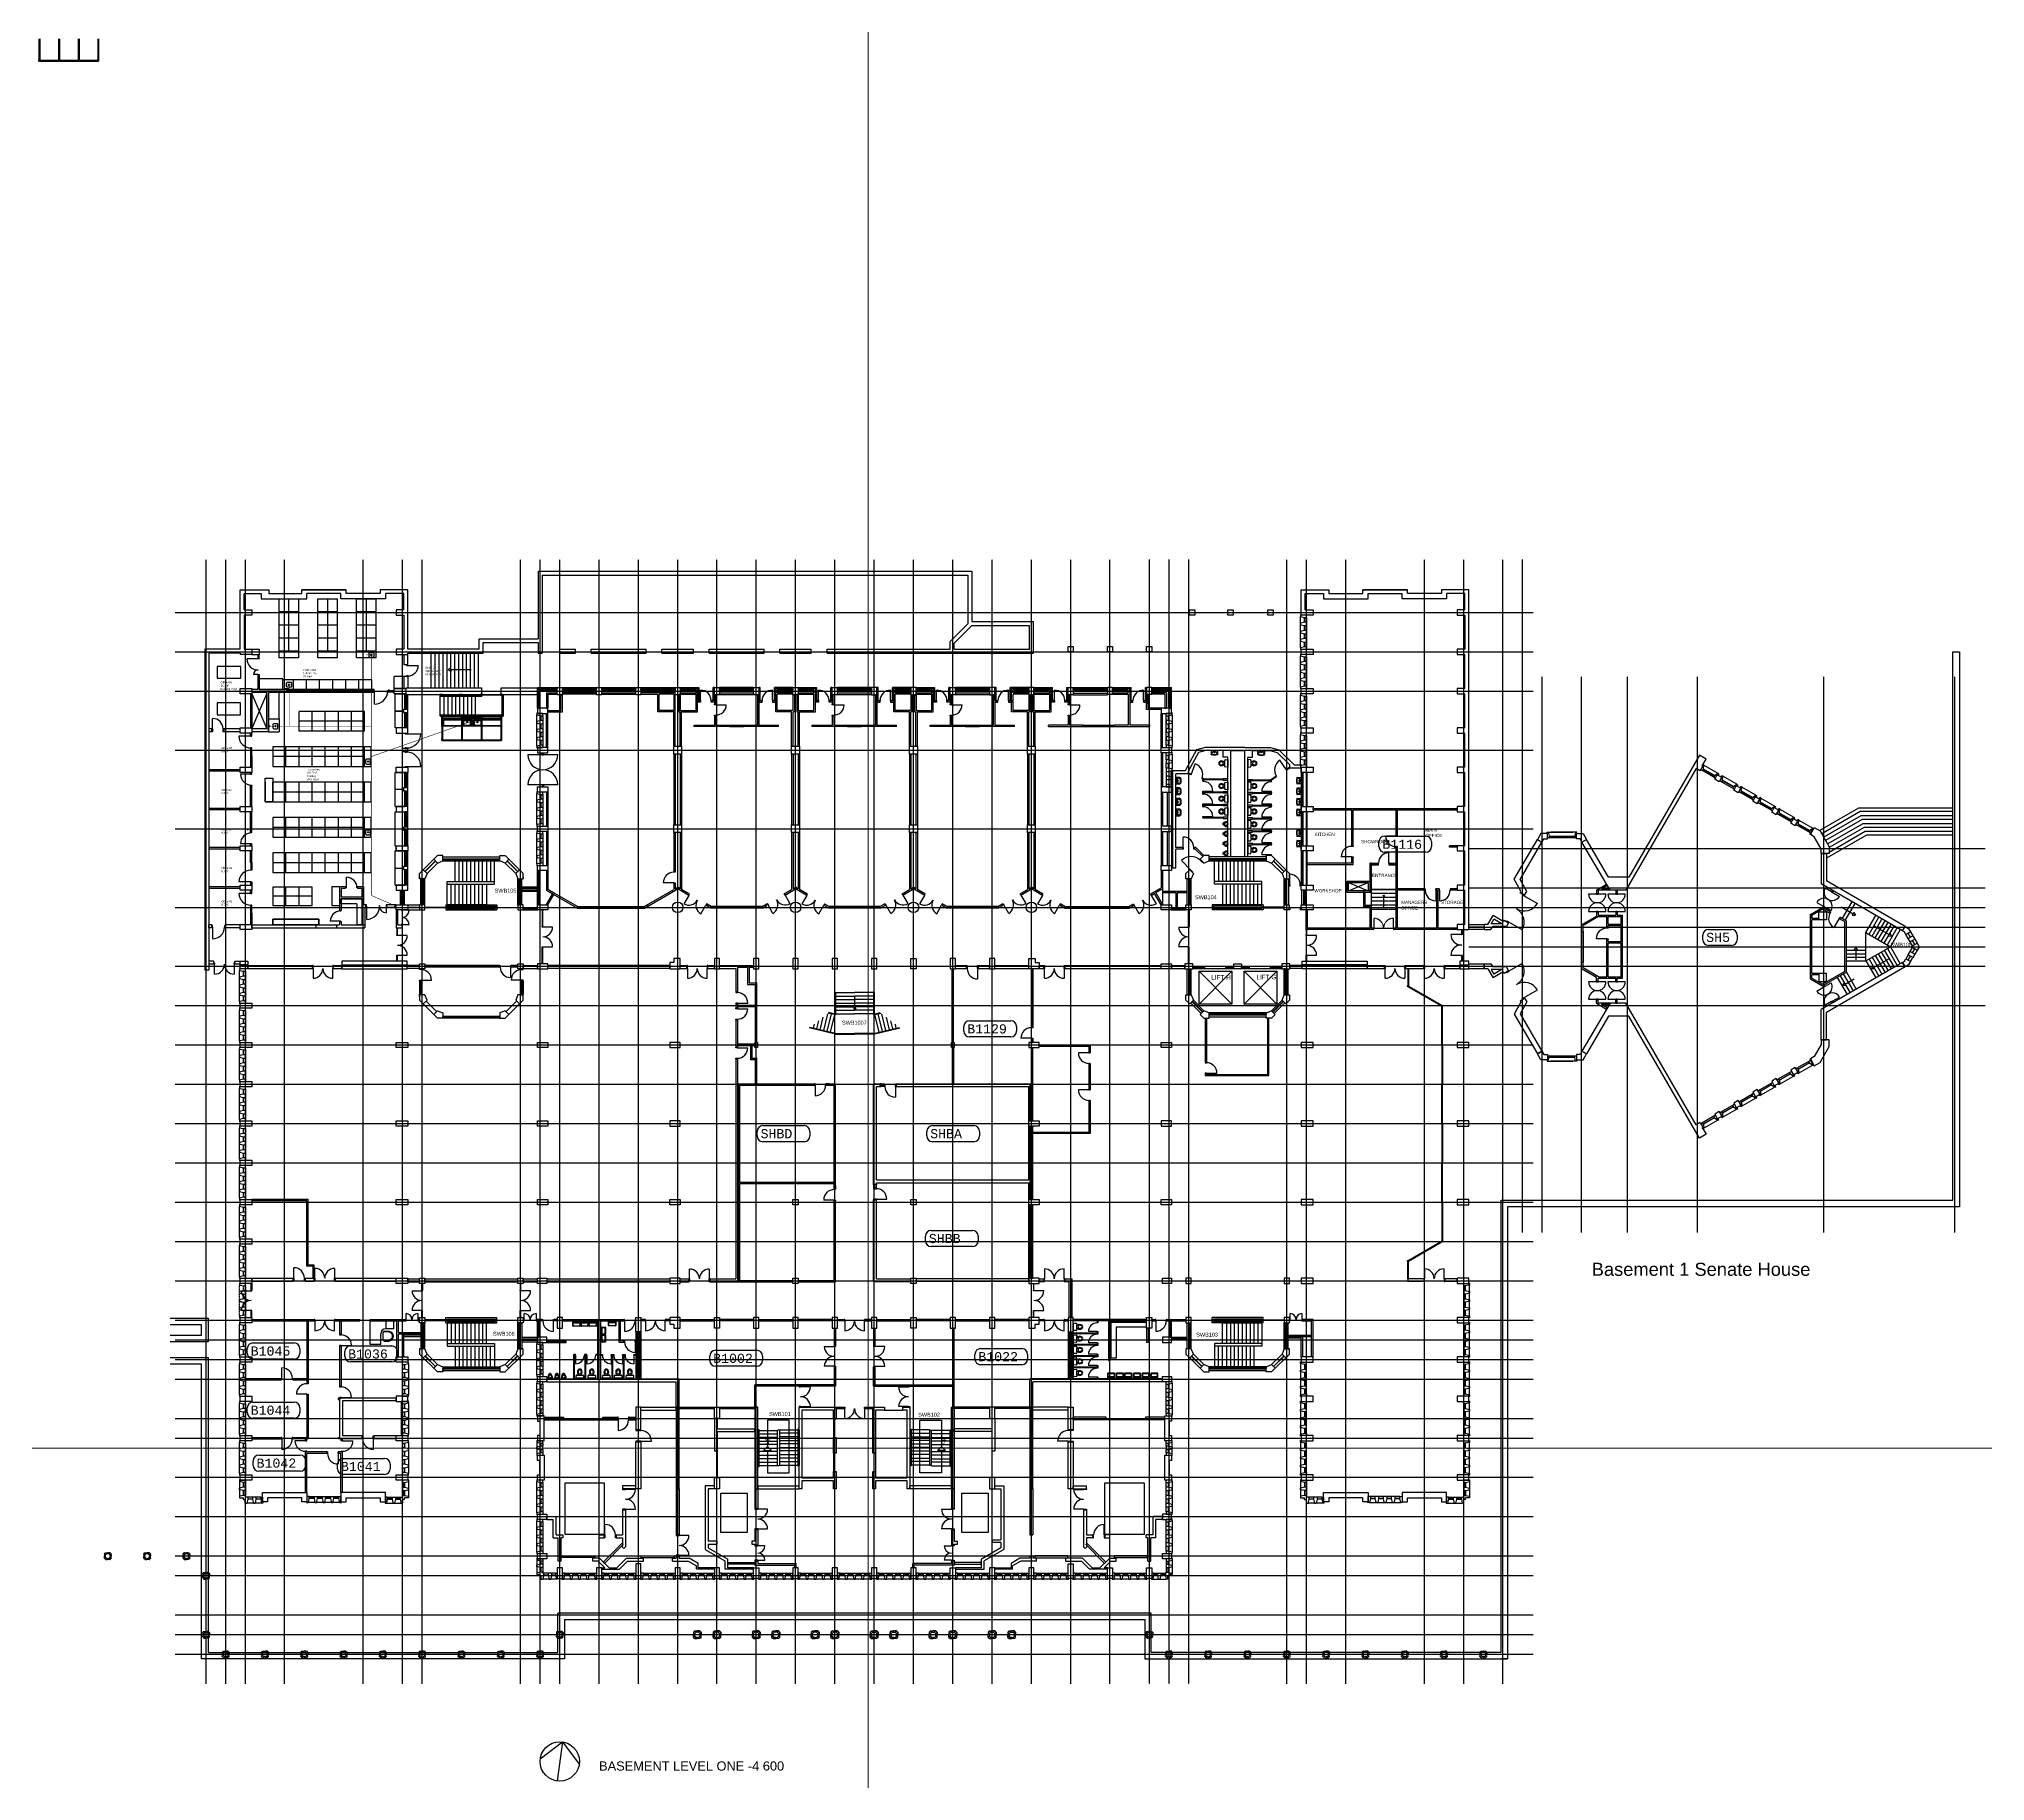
# Model space of a CAD drawing. Header units: millimetres. Extents: x -63292 to 85267, y -25390 to 107538.
import ezdxf

# ---------------------------------------------------------------- set-up
doc = ezdxf.new("R2010")
doc.units = ezdxf.units.MM
for name, pattern in [('HIDDEN', [9.525, 6.35, -3.175]), ('PCENTRE', [50.8, 31.75, -6.35, 6.35, -6.35]), ('PPHANTOM', [63.5, 31.75, -6.35, 6.35, -6.35, 6.35, -6.35])]:
    doc.linetypes.add(name, pattern=pattern)
for name, color, linetype in [('BL', 8, 'Continuous'), ('Boundaries_and_building_grids', 140, 'Continuous'), ('BRICK_WALLS_P4', 1, 'Continuous'), ('COLUMNS_P5', 3, 'Continuous'), ('DR', 8, 'Continuous'), ('FURNITURE', 40, 'Continuous'), ('LIFTS AND STAIRS', 8, 'Continuous'), ('SANITARY', 4, 'Continuous'), ('SHOPFITTING', 4, 'Continuous'), ('SITE', 1, 'Continuous'), ('TEXT', 2, 'Continuous'), ('WA', 6, 'Continuous'), ('WA_EXT', 7, 'Continuous'), ('WN', 4, 'Continuous')]:
    doc.layers.add(name, color=color, linetype=linetype)
doc.layers.get('0').off()
doc.styles.add('arial', font='arial.ttf')
doc.styles.add('Arial 1in50 3mm', font='arial.ttf', dxfattribs={"width": 0.8, "height": 150})
doc.styles.add('Arial1', font='arial.ttf')
doc.styles.add('MONOTXT', font='monotxt.shx')

# ---------------------------------------------------------------- blocks, each defined once
blk = doc.blocks.new('whb2')
for p, q in [((-250, 0), (250, 0)), ((-250, -303.1), (-250, 0)), ((250, 0), (250, -303.1)), ((-201, -29.5), (201.1, -29.5)), ((-200, -252.8), (-168.5, -155.3)), ((168.6, -155.3), (200.1, -252.8))]:
    blk.add_line(p, q)
blk.add_circle((0, -160.7), 22.3)
for centre, radius, start, end in [((-214.2, -303.1), 35.7, 180, 255.523), ((-199.1, -56.3), 26.8, 94.124, 173.479), ((0, 526.8), 892.9, 255.523, 284.478), ((-151.4, -259.8), 49.1, 171.798, 253.912), ((-109.1, -186.3), 67, 111.901, 152.434), ((0, 265.2), 595.5, 253.912, 286.088), ((0, -457.8), 359.7, 68.098, 111.902), ((109.2, -186.3), 67, 27.567, 68.099), ((151.5, -259.8), 49.1, 286.088, 8.202), ((199.2, -56.3), 26.8, 6.521, 85.876), ((214.3, -303.1), 35.7, 284.477, 0)]:
    blk.add_arc(centre, radius, start, end)
blk = doc.blocks.new('Chair Accent 30x30')
at = {"linetype": 'Continuous'}
for p, q in [((-15, 3.1), (-15, 18)), ((-12.5, 18.3), (-12.5, 3)), ((-9.5, 0), (9.5, 0)), ((12.5, 18.3), (12.5, 3)), ((15, 3.1), (15, 18))]:
    blk.add_line(p, q, dxfattribs=at)
for centre, radius, start, end in [((0, 14.6), 15.4, 12.68038, 167.3196), ((-13.8, 3.1), 1.25, 180, 0), ((0, 14.4), 13.1, 17.40798, 162.59194), ((-9.5, 3), 3, 180, 270), ((9.5, 3), 3, 270, 0), ((13.8, 3.1), 1.25, 180, 0)]:
    blk.add_arc(centre, radius, start, end, dxfattribs=at)
blk = doc.blocks.new('computer desk with drawers')
at = {"linetype": 'Continuous'}
for p, q in [((0, -1800), (0, 0)), ((1200, 0), (0, 0)), ((1200, -600), (1200, 0)), ((1800, 0), (1200, 0)), ((1800, -600), (1800, 0)), ((800, -1800), (800, -1000)), ((1800, -600), (1200, -600)), ((800, -1800), (0, -1800))]:
    blk.add_line(p, q, dxfattribs=at)
blk.add_arc((1200, -1000), 400, 90, 180, dxfattribs=at)

msp = doc.modelspace()

# ---------------------------------------------------------------- hatches: boundary and pattern name
at = {"layer": 'SANITARY', "ltscale": 0.2}
h = msp.add_hatch(color=10, dxfattribs=at)
h.dxf.hatch_style = 1
h.paths.add_polyline_path([(-38216, 60541, 1), (-38291, 60541, 1)])
h = msp.add_hatch(color=10, dxfattribs=at)
h.dxf.hatch_style = 1
h.paths.add_polyline_path([(-44492, 57989, 1), (-44567, 57989, 1)])
h = msp.add_hatch(color=10, dxfattribs=at)
h.dxf.hatch_style = 1
h.paths.add_polyline_path([(-29772, 55351, 1), (-29847, 55351, 1)])
h = msp.add_hatch(color=10, dxfattribs=at)
h.dxf.hatch_style = 1
edge = h.paths.add_edge_path()
edge.add_arc((-36090, 41397), 46.3, 0, 360)

# ---------------------------------------------------------------- linework, layer by layer
at = {"layer": 'BL', "ltscale": 5}
for p, q in [((-63292, 107538), (-63292, 105968)), ((-63232, 107538), (-63232, 105968)), ((-61792, 107538), (-61792, 105908)), ((-61732, 107538), (-61732, 105908)), ((-60292, 107538), (-60292, 105908)), ((-60232, 107538), (-60232, 105908)), ((-58792, 107538), (-58792, 105848)), ((-58732, 107538), (-58732, 105848)), ((-63292, 105848), (-63232, 105848)), ((-63232, 105908), (-61792, 105908)), ((-63232, 105848), (-58792, 105848)), ((-61732, 105908), (-60292, 105908)), ((-61107, 105848), (-61027, 105848)), ((-60232, 105908), (-58792, 105908)), ((-58792, 105848), (-58732, 105848)), ((-32535, 55696), (-32535, 54126)), ((-32475, 55696), (-32475, 54126)), ((-31035, 55696), (-31035, 54066)), ((-30975, 55696), (-30975, 54066)), ((-29535, 55696), (-29535, 54066)), ((-29475, 55696), (-29475, 54066)), ((-28035, 55696), (-28035, 54006)), ((-27975, 55696), (-27975, 54006)), ((-32535, 54006), (-32475, 54006)), ((-32475, 54066), (-31035, 54066)), ((-32475, 54006), (-28035, 54006)), ((-30975, 54066), (-29535, 54066)), ((-30350, 54006), (-30270, 54006)), ((-29475, 54066), (-28035, 54066)), ((-28035, 54006), (-27975, 54006))]:
    msp.add_line(p, q, dxfattribs=at)
at = {"layer": 'BL', "linetype": 'Continuous'}
for p, q in [((-47033, 54886), (-45888, 57561)), ((-47033, 57561), (-45888, 54901))]:
    msp.add_line(p, q, dxfattribs=at)
at = {"layer": 'BL', "ltscale": 0.2}
for points in [[(-63232, 105968), (-63232, 105848), (-63292, 105848), (-63292, 105968)], [(-63237, 105963), (-63237, 105853), (-63287, 105853), (-63287, 105963)], [(-58732, 105968), (-58732, 105848), (-58792, 105848), (-58792, 105968)], [(-58737, 105963), (-58737, 105853), (-58787, 105853), (-58787, 105963)], [(-32475, 54126), (-32475, 54006), (-32535, 54006), (-32535, 54126)], [(-32480, 54121), (-32480, 54011), (-32530, 54011), (-32530, 54121)], [(-27975, 54126), (-27975, 54006), (-28035, 54006), (-28035, 54126)], [(-27980, 54121), (-27980, 54011), (-28030, 54011), (-28030, 54121)]]:
    msp.add_lwpolyline(points, close=True, dxfattribs=at)
at = {"layer": 'BL', "linetype": 'Continuous'}
for points in [[(-20133, -2624), (-20133, -6574), (-23133, -6574), (-23133, -2624)], [(21067, -2624), (21067, -6574), (18067, -6574), (18067, -2624)], [(-11233, -6424), (-11233, -3424), (-9233, -3424), (-9233, -6424)]]:
    msp.add_lwpolyline(points, close=True, dxfattribs=at)
for points in [[(7167, -6424), (7167, -3424), (9167, -3424), (9167, -6424), (7167, -6424)], [(-20125, -8784), (-18694, -7352), (-18784, -7262), (-20216, -8694), (-20125, -8784)], [(18060, -8784), (16628, -7352), (16719, -7262), (18150, -8694), (18060, -8784)], [(-20864, -8344), (-23379, -8344), (-23379, -8196), (-20864, -8196), (-20864, -8344)], [(-14794, -8346), (-17309, -8346), (-17309, -8198), (-14794, -8198), (-14794, -8346)], [(-8669, -8837), (-10694, -8837), (-10694, -8709), (-8669, -8709), (-8669, -8837)], [(6604, -8837), (8629, -8837), (8629, -8709), (6604, -8709), (6604, -8837)], [(12728, -8346), (15244, -8346), (15244, -8198), (12728, -8198), (12728, -8346)], [(18798, -8344), (21314, -8344), (21314, -8196), (18798, -8196), (18798, -8344)]]:
    msp.add_lwpolyline(points, dxfattribs=at)
at = {"layer": 'Boundaries_and_building_grids', "color": 140, "linetype": 'PCENTRE', "lineweight": -3}
for p, q in [((-50533, -17978), (-50533, 67826)), ((-49033, -17978), (-49033, 67826)), ((-47533, -17978), (-47533, 67826)), ((-44533, -17978), (-44533, 67826)), ((-38533, -17978), (-38533, 67826)), ((-35533, -17978), (-35533, 67826)), ((-34033, -17978), (-34033, 67826)), ((-26533, -17978), (-26533, 67826)), ((-25033, -17978), (-25033, 67826)), ((-23533, -17978), (-23533, 67826)), ((-20533, -17978), (-20533, 67826)), ((-17533, -17978), (-17533, 67826)), ((-14533, -17978), (-14533, 67826)), ((-11533, -17978), (-11533, 67826)), ((-8533, -17978), (-8533, 67826)), ((-5533, -17978), (-5533, 67826)), ((-2533, -17978), (-2533, 67826)), ((467, -17978), (467, 67826)), ((3467, -17978), (3467, 67826)), ((6467, -17978), (6467, 67826)), ((9467, -17978), (9467, 67826)), ((12467, -17978), (12467, 67826)), ((15467, -17978), (15467, 67826)), ((18467, -17978), (18467, 67826)), ((21467, 67826), (21467, -17978)), ((22967, 67826), (22967, -17978)), ((24467, 67826), (24467, -17978)), ((31967, -17978), (31967, 67826)), ((33467, -17978), (33467, 67826)), ((36467, -17978), (36467, 67826)), ((42467, -17978), (42467, 67826)), ((45467, -17978), (45467, 67826)), ((48467, -17978), (48467, 67826)), ((49967, 16476), (49967, 67826)), ((-52891, 63776), (50767, 63776)), ((-52891, 60776), (50767, 60776)), ((51467, 16476), (51467, 58896)), ((54467, 16476), (54467, 58896)), ((57967, 16476), (57967, 58896)), ((63317, 16476), (63317, 58896)), ((72967, 16476), (72967, 58896)), ((82967, 16476), (82967, 58896)), ((-52891, 57776), (50767, 57776)), ((-52891, 53276), (50767, 53276)), ((-52891, 47276), (50767, 47276)), ((45867, 45776), (85267, 45776)), ((45867, 42776), (85267, 42776)), ((-52891, 41276), (85267, 41276)), ((45867, 39776), (85267, 39776)), ((45867, 38276), (85267, 38276)), ((-52891, 36776), (85267, 36776)), ((-52891, 33776), (85267, 33776)), ((-52891, 30776), (50767, 30776)), ((-52891, 27776), (50767, 27776)), ((-52891, 24776), (50767, 24776)), ((-52891, 21776), (50767, 21776)), ((-52891, 18776), (50767, 18776)), ((-52891, 15776), (50767, 15776)), ((-52891, 12776), (50767, 12776)), ((-52891, 9776), (50767, 9776)), ((-52891, 8276), (50767, 8276)), ((-52891, 6776), (50767, 6776)), ((-52891, 5276), (50767, 5276)), ((-52891, 2276), (50767, 2276)), ((-52891, 776), (50767, 776)), ((50767, -2224), (-52891, -2224)), ((50767, -5224), (-52891, -5224)), ((50767, -8224), (-52891, -8224)), ((50767, -9724), (-52891, -9724)), ((50767, -12724), (-52891, -12724)), ((50767, -14224), (-52891, -14224)), ((50767, -15724), (-52891, -15724))]:
    msp.add_line(p, q, dxfattribs=at)
at = {"layer": 'Boundaries_and_building_grids', "color": 4, "linetype": 'Continuous'}
for p, q in [((-25018, -23681), (-23324, -22404)), ((-23324, -22404), (-23742, -25375)), ((-23324, -22404), (-22047, -24098))]:
    msp.add_line(p, q, dxfattribs=at)
msp.add_circle((-23533, -23890), 1500, dxfattribs=at)
at = {"layer": 'BRICK_WALLS_P4', "linetype": 'Continuous'}
for p, q in [((-47033, 60976), (-47033, 60576)), ((-47033, 60976), (-46468, 60976)), ((-46468, 60976), (-46468, 60576)), ((-47033, 60576), (-46468, 60576)), ((-35433, 60576), (-35433, 59779)), ((-35133, 59779), (-35433, 59779)), ((-35133, 59779), (-35133, 60576)), ((-46578, 59001), (-46578, 57886)), ((-46578, 59001), (-46468, 59001)), ((-46468, 59001), (-46468, 57886)), ((-35133, 58879), (-35433, 58879)), ((-35433, 58879), (-35433, 57976)), ((-35133, 58879), (-35133, 58026)), ((-47933, 57721), (-47933, 57831)), ((-47143, 57576), (-47143, 54976)), ((-47033, 57886), (-47033, 57666)), ((-46578, 57886), (-47033, 57886)), ((-47033, 57886), (-47033, 57666)), ((-45888, 57666), (-47033, 57666)), ((-47033, 57576), (-47033, 54976)), ((-45765, 57886), (-46455, 57886)), ((-45888, 54886), (-45888, 57666)), ((-45778, 54666), (-45778, 57666)), ((-44390, 57886), (-45765, 57886)), ((-44390, 57666), (-45765, 57666)), ((-44390, 57886), (-44390, 57666)), ((-24543, 57653), (-23733, 57653)), ((-24543, 57653), (-24543, 56476)), ((-24543, 56476), (-24433, 56476)), ((-24433, 57543), (-23733, 57543)), ((-24433, 57543), (-24433, 56476)), ((-23733, 57543), (-23733, 57653)), ((-23443, 57501), (-23333, 57501)), ((-23443, 56301), (-23443, 57501)), ((-23333, 57543), (-23333, 57653)), ((-20733, 57653), (-23333, 57653)), ((-20733, 57543), (-23333, 57543)), ((-23333, 56191), (-23333, 57501)), ((-20733, 57543), (-20733, 57653)), ((-20333, 57543), (-20333, 57653)), ((-20333, 57653), (-17733, 57653)), ((-20333, 57543), (-17733, 57543)), ((-17733, 57543), (-17733, 57653)), ((-14733, 57653), (-17333, 57653)), ((-17333, 57653), (-17333, 57543)), ((-17333, 57543), (-16043, 57543)), ((-16043, 56191), (-16043, 57543)), ((-14833, 57543), (-15933, 57543)), ((-15933, 56301), (-15933, 57543)), ((-14833, 57543), (-14833, 56301)), ((-14733, 57501), (-14733, 57653)), ((-14723, 57501), (-14733, 57501)), ((-14723, 53576), (-14723, 57501)), ((-14443, 57501), (-14443, 56191)), ((-14333, 57501), (-14443, 57501)), ((-14333, 57653), (-13133, 57653)), ((-14333, 57543), (-14333, 57653)), ((-14333, 57543), (-13133, 57543)), ((-14333, 57501), (-14333, 56301)), ((-13133, 57653), (-13133, 57737)), ((-13133, 57737), (-13023, 57737)), ((-13133, 56301), (-13133, 57543)), ((-13023, 56191), (-13023, 57737)), ((-13023, 56941), (-13023, 57051)), ((-13023, 57051), (-12828, 57051)), ((-12828, 56941), (-13023, 56941)), ((-12828, 57051), (-12828, 56941)), ((-11733, 57051), (-11928, 57051)), ((-11928, 56941), (-11928, 57051)), ((-11733, 56941), (-11928, 56941)), ((-11623, 57501), (-11733, 57501)), ((-11733, 57501), (-11733, 56791)), ((-11733, 57051), (-11733, 56941)), ((-11623, 56791), (-11733, 56791)), ((-11623, 57501), (-11623, 56791)), ((-8733, 57611), (-11333, 57611)), ((-11333, 57501), (-11333, 57611)), ((-8733, 57501), (-11333, 57501)), ((-8733, 57611), (-8733, 57501)), ((-8333, 57501), (-8443, 57501)), ((-8443, 57501), (-8443, 55181)), ((-8333, 57501), (-8333, 55181)), ((-8333, 57051), (-8138, 57051)), ((-8333, 57051), (-8333, 56941)), ((-8333, 56941), (-8138, 56941)), ((-8138, 56941), (-8138, 57051)), ((-7238, 56941), (-7238, 57051)), ((-7238, 57051), (-7043, 57051)), ((-7238, 56941), (-7043, 56941)), ((-7043, 56191), (-7043, 57737)), ((-6933, 57737), (-7043, 57737)), ((-7043, 57051), (-7043, 56941)), ((-6933, 57653), (-6933, 57737)), ((-5733, 57653), (-6933, 57653)), ((-5733, 57543), (-6933, 57543)), ((-6933, 56301), (-6933, 57543)), ((-5733, 57543), (-5733, 57653)), ((-5733, 57501), (-5733, 56301)), ((-5733, 57501), (-5623, 57501)), ((-5623, 57501), (-5623, 56191)), ((-5443, 57501), (-5443, 56191)), ((-5333, 57501), (-5443, 57501)), ((-5333, 57653), (-4133, 57653)), ((-5333, 57543), (-5333, 57653)), ((-5333, 57543), (-4133, 57543)), ((-5333, 57501), (-5333, 56301)), ((-4133, 57737), (-4023, 57737)), ((-4133, 57653), (-4133, 57737)), ((-4133, 56301), (-4133, 57543)), ((-4023, 56191), (-4023, 57737)), ((-4023, 56941), (-4023, 57051)), ((-4023, 57051), (-3828, 57051)), ((-3828, 56941), (-4023, 56941)), ((-3828, 57051), (-3828, 56941)), ((-2928, 56941), (-2928, 57051)), ((-2733, 57051), (-2928, 57051)), ((-2733, 56941), (-2928, 56941)), ((-2733, 57501), (-2733, 56791)), ((-2623, 57501), (-2733, 57501)), ((-2733, 57051), (-2733, 56941)), ((-2623, 56791), (-2733, 56791)), ((-2623, 57501), (-2623, 56791)), ((267, 57611), (-2333, 57611)), ((-2333, 57501), (-2333, 57611)), ((267, 57501), (-2333, 57501)), ((267, 57611), (267, 57501)), ((667, 57501), (557, 57501)), ((557, 57501), (557, 55181)), ((667, 57501), (667, 55181)), ((667, 57051), (667, 56941)), ((667, 57051), (862, 57051)), ((667, 56941), (862, 56941)), ((862, 56941), (862, 57051)), ((1762, 57051), (1957, 57051)), ((1762, 56941), (1762, 57051)), ((1762, 56941), (1957, 56941)), ((1857, 57051), (1937, 57051)), ((1957, 56191), (1957, 57737)), ((2067, 57737), (1957, 57737)), ((1957, 57051), (1957, 56941)), ((2067, 57653), (2067, 57737)), ((3267, 57653), (2067, 57653)), ((2067, 56301), (2067, 57543)), ((3267, 57543), (2067, 57543)), ((3267, 57543), (3267, 57653)), ((3267, 57501), (3267, 56301)), ((3267, 57501), (3377, 57501)), ((3377, 57501), (3377, 56191)), ((3667, 57501), (3557, 57501)), ((3557, 57501), (3557, 56191)), ((3667, 57653), (4867, 57653)), ((3667, 57543), (3667, 57653)), ((3667, 57543), (4867, 57543)), ((3667, 57501), (3667, 56301)), ((4867, 57653), (4867, 57737)), ((4867, 57737), (4977, 57737)), ((4867, 56301), (4867, 57543)), ((4977, 56191), (4977, 57737)), ((4977, 56941), (4977, 57051)), ((4977, 57051), (5172, 57051)), ((5172, 56941), (4977, 56941)), ((5172, 57051), (5172, 56941)), ((6267, 57051), (6072, 57051)), ((6072, 56941), (6072, 57051)), ((6267, 56941), (6072, 56941)), ((6377, 57501), (6267, 57501)), ((6267, 57501), (6267, 56791)), ((6267, 57051), (6267, 56941)), ((6377, 56791), (6267, 56791)), ((6377, 57501), (6377, 56791)), ((9667, 57501), (9557, 57501)), ((9557, 57501), (9557, 55181)), ((9667, 57501), (9667, 55181)), ((9667, 57051), (9667, 56941)), ((9667, 57051), (9862, 57051)), ((9667, 56941), (9862, 56941)), ((9862, 56941), (9862, 57051)), ((10762, 56941), (10762, 57051)), ((10762, 57051), (10957, 57051)), ((10762, 56941), (10957, 56941)), ((10857, 57051), (10937, 57051)), ((10957, 56191), (10957, 57737)), ((11067, 57737), (10957, 57737)), ((10957, 57051), (10957, 56941)), ((11067, 57653), (11067, 57737)), ((12267, 57653), (11067, 57653)), ((11067, 56301), (11067, 57543)), ((12267, 57543), (11067, 57543)), ((12267, 57543), (12267, 57653)), ((12267, 57501), (12377, 57501)), ((12267, 57501), (12267, 56301)), ((12377, 57501), (12377, 56191)), ((12557, 57501), (12557, 56191)), ((12667, 57501), (12557, 57501)), ((12667, 57653), (13867, 57653)), ((12667, 57543), (12667, 57653)), ((12667, 57543), (13867, 57543)), ((12667, 57501), (12667, 56301)), ((13867, 57737), (13977, 57737)), ((13867, 57653), (13867, 57737)), ((13867, 56301), (13867, 57543)), ((13977, 56191), (13977, 57737)), ((13977, 57051), (13977, 56941)), ((14172, 57051), (13977, 57051)), ((14172, 56941), (13977, 56941)), ((14077, 57051), (13997, 57051)), ((14172, 56941), (14172, 57051)), ((15072, 56941), (15072, 57051)), ((15267, 57051), (15072, 57051)), ((15267, 56941), (15072, 56941)), ((15267, 57501), (15267, 56791)), ((15267, 57501), (15377, 57501)), ((15267, 57051), (15267, 56941)), ((15377, 56791), (15267, 56791)), ((15377, 57501), (15377, 56791)), ((15667, 57611), (18267, 57611)), ((15667, 57611), (15667, 57501)), ((15667, 57501), (18267, 57501)), ((18267, 57501), (18267, 57611)), ((18667, 57653), (19867, 57653)), ((18667, 57543), (18667, 57653)), ((18667, 57543), (19867, 57543)), ((19867, 57737), (19977, 57737)), ((19867, 57653), (19867, 57737)), ((19867, 57543), (19867, 55181)), ((19977, 57737), (19977, 55181)), ((19977, 57051), (20172, 57051)), ((19977, 57051), (19977, 56941)), ((19977, 56941), (20172, 56941)), ((19997, 57051), (20077, 57051)), ((20172, 56941), (20172, 57051)), ((21072, 57051), (21267, 57051)), ((21072, 56941), (21072, 57051)), ((21072, 56941), (21267, 56941)), ((21267, 57543), (21267, 56838)), ((21267, 57543), (21377, 57543)), ((21267, 56366), (21267, 57543)), ((21267, 57051), (21267, 56941)), ((21377, 56476), (21377, 57543)), ((22367, 56476), (21377, 56476)), ((21667, 57543), (21667, 57653)), ((22769, 57653), (21667, 57653)), ((22659, 57543), (21667, 57543)), ((22367, 56366), (22367, 56476)), ((22659, 57543), (22659, 56476)), ((22659, 56476), (22769, 56476)), ((22769, 57653), (22769, 56476)), ((-24543, 56076), (-24433, 56076)), ((-24543, 53476), (-24543, 56076)), ((-24433, 56191), (-24433, 56301)), ((-24433, 56301), (-23443, 56301)), ((-24433, 56191), (-23333, 56191)), ((-24433, 53476), (-24433, 56076)), ((-14833, 56191), (-16043, 56191)), ((-14833, 56301), (-15933, 56301)), ((-14833, 53576), (-14833, 56191)), ((-14443, 56191), (-14343, 56191)), ((-14343, 53576), (-14343, 56191)), ((-14333, 56301), (-13133, 56301)), ((-14233, 53576), (-14233, 56191)), ((-14233, 56191), (-13023, 56191)), ((-13267, 55075), (-13267, 55185)), ((-13267, 55181), (-11733, 55181)), ((-10578, 55071), (-13267, 55071)), ((-11623, 55891), (-11733, 55891)), ((-11733, 55891), (-11733, 55181)), ((-11623, 55891), (-11623, 55181)), ((-11623, 55181), (-10578, 55181)), ((-10578, 55071), (-10578, 55181)), ((-10578, 55181), (-9488, 55181)), ((-10578, 55071), (-9488, 55071)), ((-9488, 55071), (-9488, 55181)), ((-9488, 55181), (-8443, 55181)), ((-6833, 55071), (-9488, 55071)), ((-8333, 55181), (-6833, 55181)), ((-5833, 56191), (-7043, 56191)), ((-5733, 56301), (-6933, 56301)), ((-6833, 55071), (-6833, 55181)), ((-5833, 53576), (-5833, 56191)), ((-5623, 56191), (-5723, 56191)), ((-5723, 53576), (-5723, 56191)), ((-5443, 56191), (-5343, 56191)), ((-5343, 53576), (-5343, 56191)), ((-5333, 56301), (-4133, 56301)), ((-5233, 53576), (-5233, 56191)), ((-5233, 56191), (-4023, 56191)), ((-4267, 55075), (-4267, 55185)), ((-4267, 55181), (-2733, 55181)), ((-1578, 55071), (-4267, 55071)), ((-2623, 55891), (-2733, 55891)), ((-2733, 55891), (-2733, 55181)), ((-2623, 55891), (-2623, 55181)), ((-2623, 55181), (-1578, 55181)), ((-1578, 55181), (-488, 55181)), ((-1578, 55071), (-1578, 55181)), ((-1578, 55071), (-488, 55071)), ((-488, 55181), (557, 55181)), ((-488, 55071), (-488, 55181)), ((2167, 55071), (-488, 55071)), ((667, 55181), (2167, 55181)), ((3167, 56191), (1957, 56191)), ((3267, 56301), (2067, 56301)), ((2167, 55071), (2167, 55181)), ((3167, 53576), (3167, 56191)), ((3277, 53576), (3277, 56191)), ((3377, 56191), (3277, 56191)), ((3557, 56191), (3657, 56191)), ((3657, 53576), (3657, 56191)), ((3667, 56301), (4867, 56301)), ((3767, 53576), (3767, 56191)), ((3767, 56191), (4977, 56191)), ((4733, 55075), (4733, 55185)), ((4733, 55181), (6267, 55181)), ((7422, 55071), (4733, 55071)), ((6377, 55891), (6267, 55891)), ((6267, 55891), (6267, 55181)), ((6377, 55891), (6377, 55181)), ((6377, 55181), (7422, 55181)), ((7422, 55071), (7422, 55181)), ((7422, 55181), (8512, 55181)), ((7422, 55071), (8512, 55071)), ((8512, 55181), (9557, 55181)), ((8512, 55071), (8512, 55181)), ((11167, 55071), (8512, 55071)), ((9667, 55181), (11167, 55181)), ((12167, 56191), (10957, 56191)), ((12267, 56301), (11067, 56301)), ((11167, 55071), (11167, 55181)), ((12167, 53576), (12167, 56191)), ((12377, 56191), (12277, 56191)), ((12277, 53576), (12277, 56191)), ((12557, 56191), (12657, 56191)), ((12657, 53576), (12657, 56191)), ((12667, 56301), (13867, 56301)), ((12767, 53576), (12767, 56191)), ((12767, 56191), (13977, 56191)), ((15267, 55181), (13767, 55181)), ((13767, 55071), (13767, 55181)), ((13767, 55071), (16422, 55071)), ((15377, 55891), (15267, 55891)), ((15267, 55891), (15267, 55181)), ((15377, 55891), (15377, 55181)), ((16422, 55181), (15377, 55181)), ((16422, 55071), (16422, 55181)), ((16422, 55181), (18822, 55181)), ((16422, 55071), (18822, 55071)), ((18822, 55071), (18822, 55181)), ((19867, 55181), (18822, 55181)), ((18822, 55071), (21512, 55071)), ((21512, 55181), (19977, 55181)), ((22367, 56366), (21267, 56366)), ((21512, 55075), (21512, 55185)), ((22367, 56076), (22477, 56076)), ((22367, 53476), (22367, 56076)), ((22477, 53476), (22477, 56076)), ((-50033, 54886), (-50333, 54886)), ((-50083, 54886), (-50333, 54886)), ((-50033, 54666), (-50333, 54666)), ((-50083, 54666), (-50333, 54666)), ((-47933, 54886), (-49233, 54886)), ((-47933, 54666), (-49233, 54666)), ((-47933, 54886), (-49183, 54886)), ((-47933, 54666), (-49183, 54666)), ((-47133, 54376), (-47133, 54576)), ((-47133, 54376), (-47033, 54376)), ((-45888, 54886), (-47033, 54886)), ((-45778, 54666), (-47033, 54666)), ((-47033, 54376), (-47033, 54576)), ((-14723, 53576), (-14833, 53576)), ((-14343, 53576), (-14233, 53576)), ((-5723, 53576), (-5833, 53576)), ((-5343, 53576), (-5233, 53576)), ((3277, 53576), (3167, 53576)), ((3657, 53576), (3767, 53576)), ((12277, 53576), (12167, 53576)), ((12657, 53576), (12767, 53576)), ((-47133, 52841), (-47033, 52841)), ((-47133, 52841), (-47133, 51976)), ((-47033, 52841), (-47033, 51976)), ((-24543, 53476), (-24433, 53476)), ((-14833, 52976), (-14833, 47576)), ((-14723, 52976), (-14833, 52976)), ((-14723, 52976), (-14723, 47576)), ((-14343, 52976), (-14343, 47576)), ((-14343, 52976), (-14233, 52976)), ((-14233, 52976), (-14233, 47576)), ((-5723, 52976), (-5833, 52976)), ((-5833, 52976), (-5833, 47576)), ((-5723, 52976), (-5723, 47576)), ((-5343, 52976), (-5343, 47576)), ((-5343, 52976), (-5233, 52976)), ((-5233, 52976), (-5233, 47576)), ((3167, 52976), (3167, 47576)), ((3277, 52976), (3167, 52976)), ((3277, 52976), (3277, 47576)), ((3657, 52976), (3657, 47576)), ((3657, 52976), (3767, 52976)), ((3767, 52976), (3767, 47576)), ((12277, 52976), (12167, 52976)), ((12167, 52976), (12167, 47576)), ((12277, 52976), (12277, 47576)), ((12657, 52976), (12657, 47576)), ((12657, 52976), (12767, 52976)), ((12767, 52976), (12767, 47576)), ((22367, 53476), (22477, 53476)), ((22367, 53076), (22477, 53076)), ((22367, 53076), (22367, 50476)), ((22477, 53076), (22477, 50476)), ((25060, 53292), (24226, 51751)), ((25215, 53096), (24456, 51693)), ((25745, 53476), (25060, 53292)), ((25776, 53246), (25215, 53096)), ((28770, 53476), (25745, 53476)), ((27106, 53246), (25776, 53246)), ((27106, 52726), (27106, 53246)), ((27456, 52726), (27106, 52726)), ((27456, 45126), (27456, 52726)), ((27686, 45126), (27686, 53246)), ((27686, 53246), (28770, 53246)), ((28770, 53476), (30710, 53476)), ((28770, 45126), (28770, 53246)), ((29000, 52726), (29350, 52726)), ((29000, 45126), (29000, 52726)), ((29350, 52726), (29350, 53246)), ((29350, 53246), (30680, 53246)), ((30680, 53246), (31240, 53096)), ((30710, 53476), (31358, 53302)), ((32197, 52161), (31240, 53096)), ((32526, 52161), (31358, 53302)), ((32197, 51931), (32197, 52161)), ((32526, 52161), (33107, 52161)), ((-47933, 51776), (-50333, 51776)), ((-47933, 51666), (-50333, 51666)), ((-47143, 51466), (-47143, 51576)), ((-47143, 51466), (-47033, 51466)), ((-47143, 48976), (-47143, 50566)), ((-47143, 50566), (-47033, 50566)), ((-47033, 51466), (-47033, 51576)), ((-47033, 48976), (-47033, 50566)), ((23107, 51715), (23107, 50586)), ((23217, 51715), (23217, 50586)), ((23276, 44296), (23276, 51693)), ((24226, 51693), (23276, 51693)), ((24456, 51463), (23506, 51463)), ((23506, 45843), (23506, 51463)), ((24226, 51693), (24226, 51751)), ((24456, 51463), (24456, 51693)), ((27106, 50961), (27106, 51076)), ((27456, 51076), (27106, 51076)), ((27456, 50961), (27106, 50961)), ((29000, 51035), (29350, 51035)), ((29000, 50931), (29350, 50931)), ((29350, 50931), (29350, 51035)), ((32197, 51931), (33067, 51931)), ((33067, 51931), (33067, 43001)), ((33107, 51557), (33217, 51557)), ((33107, 48994), (33107, 51557)), ((33217, 48994), (33217, 51557)), ((33517, 49026), (33517, 51526)), ((-24543, 50076), (-24543, 47476)), ((-24543, 50076), (-24433, 50076)), ((-24433, 50076), (-24433, 47476)), ((22367, 50476), (22477, 50476)), ((22367, 50076), (22367, 47476)), ((22477, 50076), (22367, 50076)), ((22477, 50076), (22477, 47476)), ((22855, 47476), (22855, 50076)), ((23167, 50076), (23167, 44476)), ((27456, 50101), (27106, 50101)), ((27106, 49986), (27106, 50101)), ((27456, 49986), (27106, 49986)), ((27106, 49011), (27106, 49126)), ((27456, 49126), (27106, 49126)), ((29000, 50061), (29350, 50061)), ((29000, 49946), (29350, 49946)), ((29000, 49096), (29350, 49096)), ((29350, 49946), (29350, 50061)), ((29350, 48981), (29350, 49096)), ((-47933, 48831), (-50333, 48831)), ((-47933, 48721), (-50333, 48721)), ((-47143, 46986), (-47143, 48576)), ((-47033, 46986), (-47033, 48576)), ((-14723, 47576), (-14833, 47576)), ((-14343, 47576), (-14233, 47576)), ((-5723, 47576), (-5833, 47576)), ((-5343, 47576), (-5233, 47576)), ((3277, 47576), (3167, 47576)), ((3657, 47576), (3767, 47576)), ((12277, 47576), (12167, 47576)), ((12657, 47576), (12767, 47576)), ((27456, 49011), (27106, 49011)), ((27106, 48036), (27106, 48151)), ((27456, 48151), (27106, 48151)), ((27456, 48036), (27106, 48036)), ((29000, 48981), (29350, 48981)), ((29000, 48121), (29350, 48121)), ((29000, 48006), (29350, 48006)), ((29350, 48006), (29350, 48121)), ((33107, 48994), (33217, 48994)), ((33217, 48994), (33107, 48994)), ((33107, 45994), (33107, 48557)), ((33107, 48557), (33217, 48557)), ((33217, 45994), (33217, 48557)), ((33517, 45976), (33517, 48576)), ((33967, 48831), (44967, 48831)), ((33967, 48721), (33967, 48831)), ((33967, 48721), (36917, 48721)), ((36917, 45981), (36917, 48721)), ((37027, 48721), (44967, 48721)), ((37027, 45981), (37027, 48721)), ((44967, 48721), (44967, 48831)), ((-47143, 46986), (-47033, 46986)), ((-47143, 45976), (-47143, 46086)), ((-47143, 46086), (-47033, 46086)), ((-47033, 45976), (-47033, 46086)), ((-24543, 47476), (-24433, 47476)), ((-24543, 47076), (-24433, 47076)), ((-24543, 47076), (-24543, 44476)), ((-24433, 47076), (-24433, 44476)), ((-14833, 46976), (-14833, 44000)), ((-14723, 46976), (-14833, 46976)), ((-14723, 46976), (-14723, 44000)), ((-14343, 46976), (-14233, 46976)), ((-14343, 46976), (-14343, 42700)), ((-14233, 46976), (-14233, 42636)), ((-5833, 46976), (-5833, 42636)), ((-5723, 46976), (-5833, 46976)), ((-5723, 46976), (-5723, 42700)), ((-5343, 46976), (-5343, 42700)), ((-5343, 46976), (-5233, 46976)), ((-5233, 46976), (-5233, 42636)), ((3167, 46976), (3167, 42636)), ((3277, 46976), (3167, 46976)), ((3277, 46976), (3277, 42700)), ((3657, 46976), (3657, 42700)), ((3657, 46976), (3767, 46976)), ((3767, 46976), (3767, 42636)), ((12277, 46976), (12167, 46976)), ((12167, 46976), (12167, 42636)), ((12277, 46976), (12277, 42700)), ((12657, 46976), (12657, 42700)), ((12657, 46976), (12767, 46976)), ((12767, 46976), (12767, 42636)), ((22477, 47476), (22367, 47476)), ((22367, 47076), (22477, 47076)), ((22367, 47076), (22367, 44476)), ((22477, 47076), (22477, 44476)), ((22855, 44476), (22855, 47076)), ((29000, 47136), (29350, 47136)), ((29000, 47021), (29350, 47021)), ((29000, 46161), (29350, 46161)), ((29350, 47021), (29350, 47136)), ((29350, 46046), (29350, 46161)), ((40313, 46758), (40313, 47221)), ((40313, 46758), (40423, 46758)), ((40423, 46758), (40423, 47221)), ((-47933, 45831), (-50333, 45831)), ((-47933, 45721), (-50333, 45721)), ((-47133, 44711), (-47133, 45576)), ((-47133, 44711), (-47033, 44711)), ((-47033, 44711), (-47033, 45576)), ((-36033, 45831), (-36033, 45721)), ((-32466, 45126), (-28100, 45126)), ((-32466, 44986), (-28100, 44986)), ((-32466, 44936), (-28100, 44936)), ((-32466, 44826), (-32466, 44936)), ((-32466, 44826), (-28100, 44826)), ((-28100, 44826), (-28100, 44936)), ((24016, 45843), (23506, 45843)), ((24016, 45728), (23506, 45728)), ((23506, 44296), (23506, 45728)), ((25017, 45843), (24916, 45843)), ((24916, 45728), (24916, 45843)), ((24969, 45728), (24916, 45728)), ((25553, 45144), (24969, 45728)), ((25634, 45226), (25017, 45843)), ((25414, 44880), (25569, 44725)), ((30400, 45126), (26034, 45126)), ((30400, 44986), (26034, 44986)), ((26034, 44826), (26034, 44936)), ((26034, 44936), (30400, 44936)), ((26034, 44826), (30400, 44826)), ((29000, 46046), (29350, 46046)), ((30400, 44936), (30400, 44826)), ((33107, 45994), (33217, 45994)), ((33217, 45994), (33107, 45994)), ((33107, 42994), (33107, 45557)), ((33107, 45557), (33217, 45557)), ((33217, 42994), (33217, 45557)), ((33517, 42976), (33517, 45576)), ((36917, 44636), (33517, 44636)), ((36917, 45981), (37027, 45981)), ((36917, 44636), (36917, 45081)), ((36917, 45081), (37027, 45081)), ((37027, 44636), (37027, 45081)), ((37027, 44636), (37027, 44636)), ((37027, 44526), (37027, 44636)), ((38317, 42526), (38317, 44636)), ((38427, 44636), (38317, 44636)), ((38427, 42416), (38427, 44636)), ((40313, 43686), (40313, 45858)), ((40313, 45858), (40423, 45858)), ((40423, 43996), (40423, 45858)), ((44967, 45976), (44383, 45976)), ((44383, 45866), (44383, 45976)), ((44967, 45866), (44383, 45866)), ((44967, 45976), (44967, 45866)), ((-47133, 43176), (-47033, 43176)), ((-47133, 43176), (-47133, 42976)), ((-47033, 43176), (-47033, 42976)), ((-34233, 43609), (-34233, 43476)), ((-34133, 41476), (-34133, 43459)), ((-33993, 41476), (-33993, 43459)), ((-33943, 41476), (-33943, 43459)), ((-33833, 43459), (-33943, 43459)), ((-33833, 41476), (-33833, 43459)), ((-26733, 41476), (-26733, 43459)), ((-26733, 43459), (-26623, 43459)), ((-26623, 41476), (-26623, 43459)), ((-26573, 41476), (-26573, 43459)), ((-26433, 41476), (-26433, 43459)), ((-26333, 43609), (-26333, 43476)), ((-25233, 41476), (-25233, 44076)), ((-25233, 44076), (-25123, 44076)), ((-25123, 41476), (-25123, 44076)), ((-24543, 44476), (-24433, 44476)), ((-24543, 44076), (-24543, 42573)), ((-24543, 44076), (-24433, 44076)), ((-24433, 44076), (-24433, 42636)), ((-14723, 44000), (-14833, 44000)), ((-14833, 43100), (-14833, 42636)), ((-14723, 43100), (-14833, 43100)), ((-14723, 43100), (-14723, 42700)), ((22367, 44476), (22477, 44476)), ((22367, 44076), (22367, 42757)), ((22367, 44076), (22477, 44076)), ((22477, 44076), (22477, 41476)), ((23167, 44296), (23506, 44296)), ((24367, 41476), (24367, 43459)), ((24507, 41476), (24507, 43459)), ((24557, 43459), (24667, 43459)), ((24557, 41476), (24557, 43459)), ((24612, 44079), (24768, 43923)), ((24667, 41476), (24667, 43459)), ((31767, 41476), (31767, 43459)), ((31877, 43459), (31767, 43459)), ((31877, 41476), (31877, 43459)), ((31977, 41476), (31977, 43459)), ((32117, 41476), (32117, 43459)), ((37027, 44526), (33517, 44526)), ((40313, 43686), (40423, 43686)), ((40423, 43686), (40423, 43996)), ((-47933, 42831), (-50333, 42831)), ((-47933, 42721), (-50333, 42721)), ((-47133, 42376), (-47133, 42576)), ((-47133, 42376), (-47033, 42376)), ((-47033, 42376), (-47033, 42576)), ((-40338, 42831), (-40338, 41036)), ((-39880, 42831), (-40338, 42831)), ((-40228, 42721), (-40228, 42046)), ((-39880, 42721), (-40228, 42721)), ((-38632, 42046), (-40228, 42046)), ((-40228, 41936), (-40228, 41036)), ((-38632, 41936), (-40228, 41936)), ((-39880, 42831), (-39880, 42721)), ((-38522, 42831), (-38980, 42831)), ((-38522, 42831), (-38980, 42831)), ((-38980, 42831), (-38980, 42721)), ((-38632, 42721), (-38980, 42721)), ((-38632, 42721), (-38632, 42046)), ((-38632, 41936), (-38632, 39936)), ((-38522, 42831), (-38522, 41476)), ((-35693, 42576), (-35583, 42576)), ((-35693, 41476), (-35693, 42576)), ((-35583, 41476), (-35583, 42576)), ((-35493, 42576), (-35383, 42576)), ((-35493, 41476), (-35493, 42576)), ((-35383, 41476), (-35383, 42576)), ((-26433, 42852), (-25233, 42852)), ((-26433, 42742), (-25233, 42742)), ((-26433, 42614), (-25233, 42614)), ((-26433, 42504), (-25233, 42504)), ((-24561, 41476), (-24081, 42306)), ((-22201, 41221), (-24543, 42573)), ((-24081, 42306), (-24543, 42573)), ((-22172, 41331), (-24433, 42636)), ((-23874, 42313), (-24433, 42636)), ((-24433, 41476), (-23985, 42251)), ((-23929, 42218), (-23985, 42251)), ((-17094, 41331), (-14833, 42636)), ((-17064, 41221), (-14533, 42682)), ((-14723, 42700), (-14533, 42809)), ((-14343, 42700), (-14533, 42809)), ((-13729, 42218), (-14533, 42682)), ((-13674, 42313), (-14233, 42636)), ((-13729, 42218), (-13674, 42313)), ((-6392, 42313), (-5833, 42636)), ((-6337, 42218), (-6392, 42313)), ((-6337, 42218), (-5533, 42682)), ((-5723, 42700), (-5533, 42809)), ((-5343, 42700), (-5533, 42809)), ((-4729, 42218), (-5533, 42682)), ((-4674, 42313), (-5233, 42636)), ((-4729, 42218), (-4674, 42313)), ((2608, 42313), (3167, 42636)), ((2663, 42218), (2608, 42313)), ((2663, 42218), (3467, 42682)), ((3277, 42700), (3467, 42809)), ((3657, 42700), (3467, 42809)), ((4271, 42218), (3467, 42682)), ((4326, 42313), (3767, 42636)), ((4271, 42218), (4326, 42313)), ((11608, 42313), (12167, 42636)), ((11663, 42218), (11608, 42313)), ((11663, 42218), (12467, 42682)), ((12277, 42700), (12467, 42809)), ((12657, 42700), (12467, 42809)), ((13271, 42218), (12467, 42682)), ((13326, 42313), (12767, 42636)), ((13271, 42218), (13326, 42313)), ((21598, 42313), (22367, 42757)), ((21653, 42218), (21598, 42313)), ((21653, 42218), (21867, 42342)), ((22367, 41476), (21867, 42342)), ((21962, 42397), (22477, 42694)), ((22495, 41476), (21962, 42397)), ((22477, 42516), (24367, 42516)), ((22477, 42401), (23487, 42401)), ((23487, 42401), (23487, 41186)), ((23602, 42401), (23602, 41186)), ((23602, 42401), (24367, 42401)), ((32143, 43001), (32117, 43001)), ((32143, 42886), (32117, 42886)), ((32143, 42886), (32143, 43001)), ((33067, 43001), (33043, 43001)), ((33043, 42886), (33043, 43001)), ((33067, 42886), (33043, 42886)), ((33217, 42994), (33107, 42994)), ((33107, 42994), (33217, 42994)), ((33114, 41476), (33114, 42576)), ((33267, 41476), (33267, 42576)), ((33267, 42576), (33377, 42576)), ((33377, 41476), (33377, 42576)), ((37818, 42526), (37818, 41306)), ((38317, 42526), (37818, 42526)), ((37928, 42416), (37928, 41416)), ((38430, 42416), (37928, 42416)), ((38427, 42636), (38427, 42746)), ((40313, 39686), (40313, 42686)), ((42484, 42686), (40313, 42686)), ((40423, 39686), (40423, 42576)), ((42484, 42576), (40423, 42576)), ((42484, 42576), (42484, 42686)), ((43417, 42686), (43334, 42686)), ((43417, 42576), (43334, 42576)), ((43384, 42576), (43384, 42686)), ((43384, 42576), (43417, 42576)), ((43583, 42686), (43417, 42686)), ((43417, 39686), (43417, 42576)), ((43527, 39686), (43527, 42576)), ((43583, 42576), (43527, 42576)), ((43583, 42576), (43583, 42686)), ((43583, 42576), (43583, 42576)), ((44967, 42686), (44483, 42686)), ((44483, 42576), (44483, 42686)), ((44967, 42576), (44483, 42576)), ((44967, 42576), (44967, 42686)), ((55610, 42592), (56373, 43037)), ((55610, 42592), (55610, 42333)), ((55610, 42333), (55610, 42351)), ((55610, 42333), (55720, 42333)), ((56642, 42576), (55720, 42576)), ((55720, 42576), (55720, 42333)), ((56429, 42942), (55989, 42686)), ((55989, 42686), (56578, 42686)), ((56373, 43037), (56429, 42942)), ((56578, 42686), (56642, 42576)), ((57852, 42576), (56642, 42576)), ((57082, 42576), (57082, 42333)), ((57082, 42576), (57192, 42576)), ((57082, 42333), (57192, 42333)), ((57192, 42576), (57192, 42333)), ((73579, 42503), (73620, 42572)), ((73579, 42503), (73675, 42448)), ((73620, 42572), (73715, 42517)), ((73675, 42448), (73715, 42517)), ((-47133, 40841), (-47133, 39976)), ((-47133, 40841), (-47033, 40841)), ((-47033, 40841), (-47033, 39976)), ((-40338, 41036), (-40228, 41036)), ((-40338, 40186), (-40228, 40186)), ((-40338, 40186), (-40338, 39936)), ((-40228, 40186), (-40228, 39936)), ((-38412, 41256), (-38412, 39716)), ((-36033, 41076), (-35923, 41076)), ((-36033, 41076), (-36033, 39716)), ((-36033, 41076), (-35923, 41076)), ((-35923, 41076), (-35923, 39936)), ((-35693, 41476), (-35583, 41476)), ((-35493, 41476), (-35383, 41476)), ((-35133, 41296), (-34233, 41296)), ((-35133, 41076), (-34233, 41076)), ((-33833, 41476), (-33943, 41476)), ((-32233, 41476), (-32233, 41076)), ((-32233, 41476), (-28333, 41476)), ((-32233, 41076), (-28333, 41076)), ((-32123, 41366), (-28443, 41366)), ((-32123, 41366), (-32123, 41186)), ((-32123, 41186), (-28443, 41186)), ((-28443, 41366), (-28443, 41186)), ((-28333, 41476), (-28333, 41076)), ((-26733, 41476), (-26623, 41476)), ((-26333, 41186), (-25233, 41186)), ((-26333, 41076), (-25233, 41076)), ((-25233, 41476), (-25123, 41476)), ((-25233, 41076), (-25233, 41186)), ((-24561, 41476), (-24433, 41476)), ((-22201, 41221), (-17064, 41221)), ((-22172, 41331), (-17094, 41331)), ((-17094, 41331), (-16777, 41513)), ((-17064, 41221), (-16722, 41418)), ((-12343, 41418), (-12288, 41513)), ((-12001, 41221), (-12343, 41418)), ((-11972, 41331), (-12288, 41513)), ((-8064, 41221), (-12001, 41221)), ((-8094, 41331), (-11972, 41331)), ((-8094, 41331), (-7777, 41513)), ((-8064, 41221), (-7722, 41418)), ((-7722, 41418), (-7777, 41513)), ((-3343, 41418), (-3288, 41513)), ((-3001, 41221), (-3343, 41418)), ((-2972, 41331), (-3288, 41513)), ((936, 41221), (-3001, 41221)), ((906, 41331), (-2972, 41331)), ((906, 41331), (1266, 41538)), ((936, 41221), (1321, 41443)), ((5657, 41418), (5712, 41513)), ((5999, 41221), (5657, 41418)), ((6028, 41331), (5712, 41513)), ((9936, 41221), (5999, 41221)), ((9906, 41331), (6028, 41331)), ((9906, 41331), (10223, 41513)), ((9936, 41221), (10278, 41418)), ((10278, 41418), (10223, 41513)), ((14657, 41418), (14712, 41513)), ((14999, 41221), (14657, 41418)), ((15028, 41331), (14712, 41513)), ((14999, 41221), (19926, 41221)), ((15028, 41331), (19896, 41331)), ((19896, 41331), (20213, 41513)), ((19926, 41221), (20268, 41418)), ((20268, 41418), (20213, 41513)), ((22367, 41476), (22495, 41476)), ((23167, 41186), (24267, 41186)), ((23167, 41076), (23167, 41186)), ((23167, 41076), (24267, 41076)), ((24267, 41076), (24267, 41186)), ((24667, 41476), (24557, 41476)), ((30167, 41476), (26267, 41476)), ((26267, 41476), (26267, 41076)), ((30167, 41076), (26267, 41076)), ((30057, 41366), (26377, 41366)), ((26377, 41366), (26377, 41186)), ((30057, 41186), (26377, 41186)), ((30057, 41366), (30057, 41186)), ((30167, 41476), (30167, 41076)), ((31767, 41476), (31877, 41476)), ((33267, 41476), (33377, 41476)), ((33412, 41076), (33412, 39576)), ((33412, 41076), (33522, 41076)), ((33522, 41076), (33522, 39686)), ((38317, 41306), (37818, 41306)), ((38427, 41416), (37928, 41416)), ((38317, 39686), (38317, 41306)), ((38427, 39686), (38427, 41416)), ((54467, 39946), (55610, 40612)), ((55749, 40566), (54577, 39883)), ((55610, 40911), (55720, 40911)), ((55610, 40911), (55610, 40612)), ((55720, 40911), (55720, 40676)), ((55720, 40676), (57082, 40676)), ((55749, 40566), (56382, 40566)), ((56382, 39733), (56382, 40566)), ((56492, 40566), (57482, 40566)), ((56492, 39992), (56492, 40566)), ((57082, 40911), (57082, 40676)), ((57082, 40911), (57192, 40911)), ((57192, 40911), (57192, 40676)), ((57192, 40676), (57592, 40676)), ((57482, 39992), (57482, 40566)), ((57592, 35876), (57592, 40676)), ((71937, 40735), (72867, 41274)), ((71937, 39776), (71937, 40735)), ((72047, 40672), (72867, 41147)), ((72047, 40436), (72047, 40672)), ((72047, 40672), (72047, 40436)), ((72567, 40436), (72047, 40436)), ((72567, 40326), (72047, 40326)), ((72047, 39776), (72047, 40326)), ((72567, 40436), (72567, 40326)), ((72867, 41274), (72897, 41326)), ((73386, 40845), (72867, 41147)), ((72992, 41271), (72897, 41326)), ((72962, 41219), (72992, 41271)), ((73441, 40940), (72962, 41219)), ((73386, 40845), (73441, 40940)), ((74165, 40395), (74220, 40490)), ((74567, 40162), (74165, 40395)), ((74677, 40225), (74220, 40490)), ((74567, 36390), (74567, 40162)), ((74677, 36326), (74677, 40225)), ((-50333, 39716), (-50333, 39936)), ((-50083, 39936), (-50333, 39936)), ((-50083, 39716), (-50333, 39716)), ((-50083, 39826), (-50083, 39936)), ((-50083, 39936), (-50083, 39716)), ((-49083, 39936), (-49083, 39716)), ((-49083, 39826), (-49083, 39936)), ((-47933, 39936), (-49083, 39936)), ((-47933, 39716), (-49083, 39716)), ((-47933, 39716), (-47933, 39936)), ((-47033, 39716), (-47033, 39936)), ((-47033, 39936), (-42138, 39936)), ((-47033, 39716), (-47033, 39936)), ((-47033, 39716), (-42138, 39716)), ((-42138, 39936), (-40538, 39936)), ((-42138, 39716), (-42138, 39936)), ((-42138, 39716), (-40538, 39716)), ((-40538, 39716), (-40538, 39936)), ((-40538, 39936), (-40338, 39936)), ((-40538, 39716), (-38412, 39716)), ((-40228, 39936), (-38632, 39936)), ((-38522, 39936), (-38412, 39936)), ((-36033, 39716), (-35583, 39716)), ((-35923, 39936), (-35583, 39936)), ((-35583, 39936), (-35583, 39716)), ((38552, 39576), (33412, 39576)), ((38317, 39686), (33522, 39686)), ((38552, 39686), (38427, 39686)), ((38552, 39686), (38552, 39576)), ((40152, 39686), (40152, 39576)), ((40313, 39686), (40152, 39686)), ((44967, 39576), (40152, 39576)), ((43417, 39686), (40423, 39686)), ((44967, 39686), (43527, 39686)), ((44967, 39576), (44967, 39686)), ((54467, 39445), (54467, 39946)), ((54467, 39445), (54577, 39445)), ((54577, 39445), (54577, 39883)), ((56382, 39733), (56492, 39733)), ((56382, 35986), (56382, 38833)), ((56382, 38833), (56492, 38833)), ((56492, 39992), (57482, 39992)), ((56492, 39733), (56492, 39882)), ((56492, 39882), (57482, 39882)), ((56492, 38676), (56492, 38833)), ((56492, 38676), (57482, 38676)), ((57482, 38676), (57482, 39882)), ((72047, 39776), (71937, 39776)), ((-49933, 37176), (-50333, 37176)), ((-49933, 36931), (-49933, 37176)), ((-48333, 36931), (-48333, 37176)), ((-48333, 37176), (-47933, 37176)), ((-47933, 36931), (-47933, 37176)), ((56492, 35986), (56492, 38566)), ((56492, 38566), (57482, 38566)), ((57482, 35986), (57482, 38566)), ((-49933, 36931), (-50333, 36931)), ((-47933, 36931), (-48333, 36931)), ((-47333, 36611), (-47333, 36831)), ((-47333, 36831), (-42417, 36831)), ((-47333, 36611), (-42417, 36611)), ((-42417, 36611), (-42417, 36831)), ((-40817, 36831), (-40163, 36831)), ((-40817, 36611), (-40817, 36831)), ((-40817, 36611), (-40163, 36611)), ((-40163, 36611), (-40163, 36831)), ((-35193, 36611), (-35193, 36831)), ((-34233, 36831), (-35193, 36831)), ((-34233, 36611), (-35193, 36611)), ((-34233, 36611), (-34233, 36831)), ((-28133, 36831), (-33833, 36831)), ((-33833, 36721), (-33833, 36831)), ((-28133, 36721), (-33833, 36721)), ((-28133, 36721), (-28133, 36831)), ((-27233, 36721), (-27233, 36831)), ((-26733, 36831), (-27233, 36831)), ((-26733, 36721), (-27233, 36721)), ((-26733, 36721), (-26733, 36831)), ((-26333, 36611), (-26333, 36831)), ((-26333, 36831), (-25233, 36831)), ((-26333, 36611), (-25233, 36611)), ((-25233, 36611), (-25233, 36831)), ((-24433, 36611), (-24433, 36831)), ((-15133, 36831), (-24433, 36831)), ((-15133, 36611), (-24433, 36611)), ((-15133, 36611), (-15133, 36831)), ((-14333, 36611), (-14333, 36831)), ((-14333, 36831), (-13833, 36831)), ((-14333, 36611), (-13833, 36611)), ((-13833, 36611), (-13833, 36831)), ((-12233, 36611), (-12233, 36831)), ((-12233, 36831), (-11733, 36831)), ((-12233, 36611), (-11733, 36611)), ((-11733, 36611), (-11733, 36831)), ((-11333, 36611), (-11333, 36831)), ((-11333, 36831), (-8733, 36831)), ((-11333, 36611), (-10088, 36611)), ((-10088, 36611), (-10088, 34823)), ((-9978, 36721), (-9978, 34823)), ((-9978, 36721), (-9192, 36721)), ((-9192, 36721), (-9192, 35393)), ((-9082, 36721), (-9082, 35503)), ((-9082, 36721), (-8733, 36721)), ((-8733, 36721), (-8733, 36831)), ((6412, 30976), (6412, 36576)), ((6412, 36576), (6522, 36576)), ((6522, 30976), (6522, 36576)), ((6667, 36831), (7517, 36831)), ((6667, 36611), (6667, 36831)), ((6667, 36611), (7517, 36611)), ((7517, 36611), (7517, 36831)), ((8417, 36611), (8417, 36831)), ((8417, 36831), (9267, 36831)), ((8417, 36611), (9267, 36611)), ((9267, 36611), (9267, 36831)), ((9667, 36831), (12267, 36831)), ((9667, 36611), (9667, 36831)), ((9667, 36611), (12267, 36611)), ((12267, 36611), (12267, 36831)), ((12467, 36576), (12467, 32094)), ((12467, 36576), (12577, 36576)), ((12577, 36576), (12577, 32094)), ((13067, 36831), (13411, 36831)), ((13067, 36611), (13067, 36831)), ((13067, 36611), (13411, 36611)), ((13411, 36611), (13411, 36831)), ((15011, 36831), (22367, 36831)), ((15011, 36611), (15011, 36831)), ((15011, 36611), (22367, 36611)), ((22367, 36611), (22367, 36831)), ((23167, 36831), (24181, 36831)), ((23167, 36611), (23167, 36831)), ((23167, 36611), (24181, 36611)), ((24181, 36611), (24181, 36831)), ((24367, 34593), (24367, 36576)), ((24507, 34593), (24507, 36576)), ((24557, 34593), (24557, 36576)), ((24557, 36576), (24667, 36576)), ((24667, 34593), (24667, 36576)), ((24781, 36721), (25706, 36721)), ((24781, 36611), (24781, 36721)), ((24781, 36611), (25706, 36611)), ((25706, 36611), (25706, 36721)), ((27306, 36611), (27306, 36721)), ((27306, 36721), (27917, 36721)), ((27306, 36611), (27917, 36611)), ((27917, 36611), (27917, 36721)), ((28517, 36721), (29129, 36721)), ((28517, 36611), (28517, 36721)), ((28517, 36611), (29129, 36611)), ((29129, 36611), (29129, 36721)), ((30729, 36721), (31593, 36721)), ((30729, 36611), (30729, 36721)), ((30729, 36611), (31593, 36611)), ((31593, 36611), (31593, 36721)), ((31767, 34593), (31767, 36576)), ((31877, 36576), (31767, 36576)), ((31877, 34593), (31877, 36576)), ((31927, 34593), (31927, 36576)), ((32067, 34593), (32067, 36576)), ((33127, 36831), (32203, 36831)), ((32203, 36831), (32203, 36611)), ((33127, 36611), (32203, 36611)), ((33127, 36611), (33127, 36831)), ((38107, 36831), (39422, 36831)), ((38107, 36611), (38107, 36831)), ((38107, 36611), (39422, 36611)), ((39422, 36611), (39422, 36831)), ((41022, 36611), (41022, 36831)), ((41022, 36831), (42416, 36831)), ((41022, 36611), (42416, 36611)), ((42416, 36611), (42416, 36831)), ((44016, 36831), (45167, 36831)), ((44016, 36611), (44016, 36831)), ((44016, 36611), (45167, 36611)), ((45167, 36611), (45167, 36831)), ((54467, 36605), (54467, 37106)), ((54467, 37106), (54577, 37106)), ((54467, 36605), (55610, 35940)), ((54577, 36669), (54577, 37106)), ((55749, 35986), (54577, 36669)), ((55610, 35641), (55610, 35940)), ((55720, 35876), (57082, 35876)), ((55720, 35641), (55720, 35876)), ((55749, 35986), (56382, 35986)), ((56492, 35986), (57482, 35986)), ((57082, 35641), (57082, 35876)), ((57192, 35876), (57592, 35876)), ((57192, 35641), (57192, 35876)), ((71937, 36776), (72047, 36776)), ((71937, 35816), (71937, 36776)), ((71937, 35816), (72867, 35277)), ((72047, 36226), (72047, 36776)), ((72567, 36226), (72047, 36226)), ((72567, 36116), (72047, 36116)), ((72047, 35880), (72047, 36116)), ((72047, 35880), (72867, 35404)), ((72567, 36226), (72567, 36116)), ((74567, 36390), (72867, 35404)), ((74677, 36326), (72962, 35332)), ((-34233, 34443), (-34233, 34576)), ((-26333, 34443), (-26333, 34576)), ((-9978, 34823), (-10088, 34823)), ((-9192, 35393), (-8588, 35393)), ((-8478, 35503), (-9082, 35503)), ((-8588, 33813), (-8588, 35393)), ((-8478, 30976), (-8478, 35503)), ((24667, 34593), (24557, 34593)), ((24755, 34115), (24833, 34193)), ((25634, 33391), (24833, 34193)), ((30800, 33391), (31602, 34193)), ((31679, 34115), (31602, 34193)), ((31767, 34593), (31877, 34593)), ((55610, 35641), (55720, 35641)), ((55610, 33960), (55610, 34219)), ((55610, 34201), (55610, 34219)), ((55610, 34219), (55720, 34219)), ((55720, 33976), (55720, 34219)), ((57082, 35641), (57192, 35641)), ((57082, 33976), (57082, 34219)), ((57082, 34219), (57192, 34219)), ((57192, 33976), (57192, 34219)), ((72867, 35277), (72897, 35225)), ((72992, 35280), (72897, 35225)), ((72962, 35332), (72992, 35280)), ((-33950, 33910), (-33148, 33109)), ((-33738, 34122), (-32936, 33321)), ((-26828, 34122), (-27629, 33321)), ((-27417, 33109), (-26616, 33910)), ((-26616, 33910), (-27417, 33109)), ((-10088, 33923), (-10088, 33593)), ((-10088, 33923), (-9978, 33923)), ((-9978, 33593), (-10088, 33593)), ((-10088, 32693), (-10088, 30611)), ((-9978, 32693), (-10088, 32693)), ((-9978, 33923), (-9978, 33813)), ((-9978, 33813), (-8588, 33813)), ((-9978, 33703), (-9978, 33593)), ((-9978, 33703), (-8588, 33703)), ((-9978, 32693), (-9978, 30831)), ((-8588, 30976), (-8588, 33703)), ((25422, 33179), (24621, 33981)), ((25521, 33278), (24720, 34080)), ((25557, 33314), (24755, 34115)), ((25634, 33391), (25557, 33314)), ((30400, 33226), (26034, 33226)), ((26034, 33116), (26034, 33226)), ((30400, 33116), (26034, 33116)), ((26034, 33066), (30400, 33066)), ((26034, 32926), (30400, 32926)), ((30400, 33226), (30400, 33116)), ((30800, 33391), (30878, 33314)), ((30878, 33314), (31679, 34115)), ((30913, 33278), (31715, 34080)), ((31012, 33179), (31814, 33981)), ((55610, 33960), (56373, 33515)), ((56642, 33976), (55720, 33976)), ((56578, 33866), (55989, 33866)), ((56429, 33610), (55989, 33866)), ((56373, 33515), (56429, 33610)), ((56578, 33866), (56642, 33976)), ((57082, 33976), (57192, 33976)), ((73675, 34104), (73579, 34049)), ((73579, 34049), (73620, 33979)), ((73620, 33979), (73715, 34034)), ((73675, 34104), (73715, 34034)), ((12467, 31294), (12467, 30976)), ((12577, 31294), (12577, 30976)), ((-9978, 30611), (-10088, 30611)), ((-8633, 30831), (-9978, 30831)), ((-9978, 30721), (-9978, 30611)), ((-8978, 30721), (-9978, 30721)), ((-8978, 30721), (-8978, 29631)), ((-8633, 30721), (-8868, 30721)), ((-8868, 30721), (-8868, 29741)), ((-8468, 29741), (-8868, 29741)), ((-8633, 30721), (-8633, 30831)), ((-8588, 30976), (-8478, 30976)), ((-8478, 27816), (-8478, 29741)), ((6522, 30976), (6412, 30976)), ((6412, 30576), (6412, 27816)), ((6412, 30576), (6522, 30576)), ((6522, 30576), (6522, 27816)), ((12467, 30976), (12577, 30976)), ((12467, 27816), (12467, 30576)), ((12467, 30576), (12577, 30576)), ((12577, 24976), (12577, 30576)), ((-10088, 29711), (-9978, 29711)), ((-10088, 29711), (-10088, 12926)), ((-9978, 29711), (-9978, 27816)), ((-8588, 29631), (-8978, 29631)), ((-8588, 27813), (-8588, 29631)), ((-9978, 27816), (-8588, 27816)), ((-9978, 27706), (-9978, 20206)), ((-9978, 27706), (-9898, 27706)), ((-9898, 27706), (-9898, 20206)), ((-9788, 20316), (-9788, 27706)), ((-9788, 27706), (-4088, 27706)), ((-8478, 27816), (-4088, 27816)), ((-4088, 27706), (-4088, 27816)), ((-2888, 27706), (-2888, 27816)), ((-2888, 27816), (-2478, 27816)), ((-2888, 27706), (-2588, 27706)), ((-2588, 20316), (-2588, 27706)), ((-2478, 20096), (-2478, 27816)), ((412, 27816), (935, 27816)), ((412, 20158), (412, 27816)), ((632, 27596), (935, 27596)), ((632, 20488), (632, 27596)), ((935, 27596), (935, 27816)), ((2135, 27816), (6412, 27816)), ((2135, 27596), (2135, 27816)), ((2135, 27596), (12267, 27596)), ((6522, 27816), (12467, 27816)), ((12267, 24976), (12267, 27596)), ((12377, 24976), (12377, 27703)), ((12467, 27703), (12377, 27703)), ((12467, 24976), (12467, 27703)), ((12267, 24976), (12377, 24976)), ((12267, 20488), (12267, 24576)), ((12267, 24576), (12377, 24576)), ((12377, 18976), (12377, 24576)), ((12467, 24976), (12577, 24976)), ((12467, 18976), (12467, 24576)), ((12467, 24576), (12577, 24576)), ((12577, 18976), (12577, 24576)), ((-9978, 20206), (-9978, 12816)), ((-9898, 12816), (-9898, 20206)), ((-9788, 20316), (-2588, 20316)), ((-9788, 20206), (-2588, 20206)), ((-9788, 12816), (-9788, 20206)), ((-2588, 20096), (-2588, 20206)), ((-2588, 20096), (-2478, 20096)), ((412, 20158), (632, 20158)), ((632, 20488), (12267, 20488)), ((632, 20268), (12267, 20268)), ((632, 20158), (632, 20268)), ((12267, 18976), (12267, 20268)), ((-2588, 18896), (-2478, 18896)), ((-2588, 12816), (-2588, 18896)), ((-2478, 12706), (-2478, 18896)), ((412, 18958), (632, 18958)), ((412, 12721), (412, 18958)), ((632, 12941), (632, 18958)), ((12267, 18976), (12377, 18976)), ((12267, 12976), (12267, 18576)), ((12267, 18576), (12377, 18576)), ((12377, 12976), (12377, 18576)), ((12467, 18976), (12577, 18976)), ((12467, 12976), (12467, 18576)), ((12467, 18576), (12577, 18576)), ((12577, 12976), (12577, 18576)), ((-47033, 12976), (-43875, 12976)), ((-47033, 12756), (-47033, 12976)), ((-47033, 12756), (-43875, 12756)), ((-43875, 12976), (-43875, 12756)), ((-42975, 12976), (-42278, 12976)), ((-42975, 12756), (-42975, 12976)), ((-42975, 12756), (-42278, 12756)), ((-42278, 12756), (-42278, 12976)), ((-40678, 12976), (-36033, 12976)), ((-40678, 12756), (-40678, 12976)), ((-40678, 12756), (-36033, 12756)), ((-36033, 12756), (-36033, 12976)), ((-35133, 12706), (-35133, 12926)), ((-35133, 12926), (-34233, 12926)), ((-35133, 12706), (-34233, 12706)), ((-34233, 12706), (-34233, 12926)), ((-33833, 12706), (-33833, 12926)), ((-33833, 12926), (-26733, 12926)), ((-33833, 12706), (-26733, 12706)), ((-26733, 12706), (-26733, 12926)), ((-26333, 12706), (-26333, 12926)), ((-26333, 12926), (-25233, 12926)), ((-26333, 12706), (-25233, 12706)), ((-24433, 12926), (-15133, 12926)), ((-24433, 12706), (-15133, 12706)), ((-14333, 12926), (-13676, 12926)), ((-14333, 12706), (-13676, 12706)), ((-13676, 12706), (-13676, 12926)), ((-12076, 12706), (-12076, 12926)), ((-12076, 12926), (-10088, 12926)), ((-12076, 12706), (-5733, 12706)), ((-9978, 12816), (-9898, 12816)), ((-9788, 12816), (-5733, 12816)), ((-5733, 12706), (-5733, 12816)), ((-5333, 12706), (-5333, 12816)), ((-5333, 12816), (-2588, 12816)), ((-5333, 12706), (-2478, 12706)), ((412, 12721), (3267, 12721)), ((632, 12941), (3267, 12941)), ((12267, 12941), (3667, 12941)), ((12267, 12721), (3667, 12721)), ((12267, 12976), (12377, 12976)), ((12267, 12721), (12267, 12941)), ((12467, 12976), (12577, 12976)), ((13067, 12941), (13411, 12941)), ((13067, 12721), (13067, 12941)), ((13067, 12721), (13411, 12721)), ((13411, 12941), (13411, 12721)), ((15011, 12941), (15587, 12941)), ((15011, 12941), (15011, 12721)), ((15011, 12721), (15357, 12721)), ((15357, 9976), (15357, 12721)), ((15587, 9976), (15587, 12941)), ((41192, 12941), (41192, 12721)), ((42416, 12941), (41192, 12941)), ((42416, 12721), (41192, 12721)), ((42416, 12941), (42416, 12721)), ((44967, 12941), (44016, 12941)), ((44016, 12941), (44016, 12721)), ((44967, 12721), (44016, 12721)), ((44967, 12721), (44967, 12941)), ((-47033, 9831), (-42278, 9831)), ((-47033, 9721), (-47033, 9831)), ((-47033, 9831), (-42278, 9831)), ((-47033, 9721), (-42278, 9721)), ((-47033, 9721), (-42838, 9721)), ((-46663, 9831), (-42278, 9831)), ((-46663, 9831), (-42278, 9831)), ((-42728, 9721), (-42278, 9721)), ((-42278, 9831), (-42278, 9721)), ((-42278, 9831), (-42278, 9721)), ((-40678, 9831), (-40678, 9721)), ((-40678, 9831), (-38797, 9831)), ((-40678, 9831), (-38797, 9831)), ((-40678, 9831), (-40678, 9721)), ((-40678, 9831), (-38797, 9831)), ((-40678, 9831), (-38797, 9831)), ((-40678, 9721), (-38797, 9721)), ((-40678, 9721), (-40338, 9721)), ((-40228, 9721), (-38797, 9721)), ((-40228, 9721), (-38797, 9721)), ((-38797, 9721), (-40228, 9721)), ((-38797, 9721), (-38797, 9831)), ((-38797, 9721), (-38797, 9831)), ((-37997, 9831), (-35917, 9831)), ((-37997, 9721), (-37997, 9831)), ((-37997, 9831), (-35319, 9831)), ((-37997, 9721), (-37997, 9831)), ((-37997, 9831), (-35917, 9831)), ((-37997, 9831), (-35319, 9831)), ((-37997, 9721), (-35963, 9721)), ((-37997, 9721), (-35963, 9721)), ((-37997, 9721), (-35963, 9721)), ((-37997, 9721), (-35963, 9721)), ((-35963, 6976), (-35963, 9721)), ((-35853, 8837), (-35853, 9721)), ((-35853, 9721), (-35319, 9721)), ((-35319, 9831), (-35319, 9721)), ((-34319, 9831), (-34319, 9721)), ((-34319, 9831), (-34233, 9831)), ((-34319, 9721), (-34233, 9721)), ((-34233, 9721), (-34233, 9831)), ((-34133, 9576), (-34133, 7593)), ((-34133, 9576), (-33993, 9576)), ((-33993, 9576), (-33993, 7593)), ((-33943, 7593), (-33943, 9576)), ((-33943, 9576), (-33833, 9576)), ((-33833, 7593), (-33833, 9576)), ((-32233, 9976), (-28333, 9976)), ((-32233, 9576), (-32233, 9976)), ((-32233, 9576), (-28333, 9576)), ((-32123, 9686), (-32123, 9866)), ((-32123, 9866), (-28443, 9866)), ((-32123, 9686), (-28443, 9686)), ((-28443, 9686), (-28443, 9866)), ((-28333, 9576), (-28333, 9976)), ((-26733, 7593), (-26733, 9576)), ((-26623, 9576), (-26733, 9576)), ((-26623, 7593), (-26623, 9576)), ((-26573, 9576), (-26573, 7593)), ((-26573, 9576), (-26433, 9576)), ((-26433, 9576), (-26433, 7593)), ((-26292, 9831), (-26333, 9831)), ((-26292, 9721), (-26333, 9721)), ((-26292, 9831), (-26292, 9721)), ((-25292, 9831), (-25292, 9721)), ((-24878, 9831), (-25292, 9831)), ((-25233, 9721), (-25292, 9721)), ((-25233, 8476), (-25233, 9721)), ((-24878, 9721), (-25123, 9721)), ((-25123, 8476), (-25123, 9721)), ((-24878, 9721), (-24878, 9831)), ((-23978, 9721), (-23978, 9831)), ((-23733, 9831), (-23978, 9831)), ((-23733, 9721), (-23978, 9721)), ((-23733, 9721), (-23733, 9831)), ((-23333, 9726), (-23333, 9836)), ((-23333, 9836), (-18633, 9836)), ((-23333, 9726), (-20643, 9726)), ((-20643, 9726), (-20643, 5296)), ((-20423, 9726), (-20423, 5296)), ((-20423, 9726), (-18633, 9726)), ((-19029, 9726), (-19029, 8111)), ((-18914, 9726), (-18914, 8226)), ((-18633, 9726), (-18633, 9836)), ((-17333, 9726), (-17333, 9836)), ((-17033, 9836), (-17333, 9836)), ((-17033, 9726), (-17333, 9726)), ((-17033, 9726), (-17033, 9836)), ((-15433, 9726), (-15433, 9836)), ((-15133, 9836), (-15433, 9836)), ((-15133, 9726), (-15433, 9726)), ((-15133, 9726), (-15133, 9836)), ((-14333, 9726), (-14333, 9836)), ((-14333, 9836), (-11733, 9836)), ((-14333, 9726), (-11733, 9726)), ((-11733, 9726), (-11733, 9836)), ((-11333, 9726), (-11333, 9836)), ((-8733, 9836), (-11333, 9836)), ((-8733, 9726), (-11333, 9726)), ((-8733, 9726), (-8733, 9836)), ((-8333, 9726), (-8333, 9836)), ((-8333, 9836), (-5733, 9836)), ((-8333, 9726), (-5733, 9726)), ((-5733, 9726), (-5733, 9836)), ((-5333, 9726), (-5333, 9836)), ((-2733, 9836), (-5333, 9836)), ((-2733, 9726), (-5333, 9726)), ((-2733, 9726), (-2733, 9836)), ((-2588, 9176), (-2478, 9176)), ((-2588, 9176), (-2588, 7811)), ((-2478, 9176), (-2478, 7811)), ((412, 9176), (522, 9176)), ((412, 9176), (412, 7811)), ((522, 9176), (522, 7811)), ((667, 9726), (667, 9836)), ((667, 9836), (3267, 9836)), ((667, 9726), (3267, 9726)), ((3267, 9726), (3267, 9836)), ((6267, 9836), (3667, 9836)), ((3667, 9726), (3667, 9836)), ((6267, 9726), (3667, 9726)), ((6267, 9726), (6267, 9836)), ((6487, 4846), (6487, 9176)), ((6577, 9176), (6487, 9176)), ((6577, 4846), (6577, 9176)), ((6667, 9836), (9267, 9836)), ((6667, 9726), (6667, 9836)), ((6667, 9726), (9267, 9726)), ((9267, 9726), (9267, 9836)), ((12267, 9836), (9667, 9836)), ((9667, 9726), (9667, 9836)), ((12267, 9726), (9667, 9726)), ((12267, 9726), (12267, 9836)), ((13067, 9836), (13423, 9836)), ((13067, 9726), (13067, 9836)), ((13423, 9726), (13067, 9726)), ((13423, 9726), (13423, 9836)), ((15023, 9836), (15267, 9836)), ((15023, 9726), (15023, 9836)), ((15023, 9726), (15267, 9726)), ((15267, 9726), (15267, 9836)), ((15357, 9976), (15587, 9976)), ((21267, 9836), (15667, 9836)), ((15667, 9726), (15667, 9836)), ((18357, 9726), (15667, 9726)), ((18357, 9726), (18357, 6705)), ((21267, 9726), (18467, 9726)), ((18467, 9726), (18467, 6705)), ((21267, 9726), (21267, 9836)), ((21267, 9176), (21267, 8076)), ((21267, 9176), (21377, 9176)), ((21377, 9176), (21377, 8076)), ((21667, 9836), (21912, 9836)), ((21667, 9726), (21667, 9836)), ((21667, 9726), (21912, 9726)), ((21912, 9726), (21912, 9836)), ((22812, 9726), (22812, 9836)), ((22812, 9836), (24267, 9836)), ((22812, 9726), (23057, 9726)), ((23057, 8476), (23057, 9726)), ((23167, 8366), (23167, 9726)), ((23167, 9726), (24267, 9726)), ((24267, 9726), (24267, 9836)), ((24367, 7593), (24367, 9576)), ((24507, 7593), (24507, 9576)), ((24557, 7593), (24557, 9576)), ((24557, 9576), (24667, 9576)), ((24667, 7593), (24667, 9576)), ((26267, 9576), (26267, 9976)), ((30167, 9976), (26267, 9976)), ((30167, 9576), (26267, 9576)), ((30057, 9866), (26377, 9866)), ((26377, 9686), (26377, 9866)), ((30057, 9686), (26377, 9686)), ((30057, 9686), (30057, 9866)), ((30167, 9576), (30167, 9976)), ((31877, 9576), (31767, 9576)), ((31767, 7593), (31767, 9576)), ((31877, 7593), (31877, 9576)), ((31927, 7593), (31927, 9576)), ((32067, 7593), (32067, 9576)), ((33167, 9831), (33167, 9721)), ((33967, 9831), (33167, 9831)), ((33167, 9721), (33857, 9721)), ((33857, 6976), (33857, 9721)), ((33967, 6976), (33967, 9831)), ((-35853, 8837), (-34133, 8837)), ((-35853, 8727), (-34133, 8727)), ((-35853, 6976), (-35853, 8727)), ((-35541, 6976), (-35541, 8727)), ((-35431, 6976), (-35431, 8727)), ((-35431, 8654), (-34133, 8654)), ((-35431, 8544), (-34133, 8544)), ((-34133, 8727), (-34133, 8837)), ((-34133, 8544), (-34133, 8727)), ((-34133, 7593), (-33993, 7593)), ((-33833, 7593), (-33943, 7593)), ((-26733, 7593), (-26623, 7593)), ((-26573, 7593), (-26433, 7593)), ((-25233, 8447), (-26433, 8447)), ((-25233, 8337), (-26433, 8337)), ((-25233, 8218), (-26433, 8218)), ((-25233, 8108), (-26433, 8108)), ((-25233, 8476), (-25123, 8476)), ((-25233, 8337), (-25233, 8447)), ((-25233, 8108), (-25233, 8218)), ((-24533, 8076), (-24533, 8186)), ((-24533, 8186), (-23033, 8186)), ((-24533, 8076), (-23033, 8076)), ((-23033, 8076), (-23033, 8186)), ((-19029, 8111), (-18633, 8111)), ((-18914, 8226), (-18633, 8226)), ((-17733, 8876), (-17623, 8876)), ((-17733, 8876), (-17733, 5296)), ((-17623, 8876), (-17623, 5296)), ((-17443, 8876), (-17333, 8876)), ((-17443, 8876), (-17443, 5296)), ((-17333, 8876), (-17333, 5296)), ((-2478, 7811), (-2588, 7811)), ((412, 7811), (522, 7811)), ((15267, 8876), (15377, 8876)), ((15267, 8876), (15267, 5296)), ((15377, 8876), (15377, 5296)), ((15557, 8876), (15667, 8876)), ((15557, 8876), (15557, 5296)), ((15667, 8876), (15667, 5296)), ((21377, 8076), (21267, 8076)), ((23057, 8476), (24367, 8476)), ((23167, 8366), (24367, 8366)), ((24367, 8366), (24367, 8476)), ((24667, 7593), (24557, 7593)), ((31767, 7593), (31877, 7593)), ((32067, 8639), (33857, 8639)), ((32067, 8419), (32067, 8639)), ((32067, 8529), (33857, 8529)), ((32067, 8419), (33067, 8419)), ((32067, 7593), (32167, 7593)), ((33067, 6976), (33067, 8529)), ((33177, 6976), (33177, 8529)), ((-35963, 6976), (-35853, 6976)), ((-35541, 6976), (-35431, 6976)), ((-32466, 6226), (-28100, 6226)), ((-32466, 6226), (-32466, 6116)), ((-32466, 6116), (-28100, 6116)), ((-32466, 6066), (-28100, 6066)), ((-32466, 5926), (-32466, 6066)), ((-28100, 6116), (-28100, 6226)), ((-28100, 5926), (-28100, 6066)), ((-17853, 7166), (-17743, 7166)), ((-17853, 7116), (-17793, 7116)), ((-2478, 6211), (-2588, 6211)), ((-2588, 6211), (-2588, 4846)), ((-2478, 6211), (-2478, 4736)), ((412, 6211), (522, 6211)), ((412, 4736), (412, 6211)), ((522, 6211), (522, 4846)), ((18357, 6705), (18467, 6705)), ((26034, 6116), (26034, 6226)), ((30400, 6226), (26034, 6226)), ((30400, 6116), (26034, 6116)), ((26034, 6066), (30400, 6066)), ((30400, 6226), (30400, 6116)), ((33177, 6976), (33067, 6976)), ((33967, 6976), (33857, 6976)), ((-32466, 5926), (-28100, 5926)), ((-24533, 5076), (-24533, 5296)), ((-24533, 5296), (-20643, 5296)), ((-24533, 5076), (-14643, 5076)), ((-22462, 5296), (-22412, 5296)), ((-21596, 5296), (-21546, 5296)), ((-20423, 5296), (-17733, 5296)), ((-17623, 5296), (-17443, 5296)), ((-17333, 5296), (-14423, 5296)), ((-14643, 3136), (-14643, 5076)), ((-14423, 3026), (-14423, 5296)), ((-2588, 4846), (-8643, 4846)), ((-8643, 3026), (-8643, 4846)), ((-2478, 4736), (-8533, 4736)), ((-8533, 3136), (-8533, 4736)), ((412, 4736), (6467, 4736)), ((522, 4846), (6577, 4846)), ((6467, 3136), (6467, 4736)), ((6577, 4846), (6487, 4846)), ((6577, 3026), (6577, 4846)), ((12357, 3026), (12357, 5296)), ((15267, 5296), (12357, 5296)), ((12577, 2916), (12577, 5076)), ((22467, 5076), (12577, 5076)), ((15557, 5296), (15377, 5296)), ((22467, 5296), (15667, 5296)), ((17488, 5416), (17488, 5296)), ((17488, 5416), (17488, 5356)), ((17538, 5416), (17488, 5416)), ((17538, 5296), (17488, 5296)), ((17538, 5416), (17538, 5296)), ((17538, 5416), (17538, 5306)), ((22467, 5076), (22467, 5296)), ((26034, 5926), (30400, 5926)), ((-36033, 3831), (-40338, 3831)), ((-40338, 3831), (-40338, 721)), ((-36033, 3611), (-40118, 3611)), ((-40118, 3611), (-40118, 941)), ((-36033, 3611), (-36033, 3831)), ((-35533, 3576), (-35643, 3576)), ((-35643, 3576), (-35643, 976)), ((-17333, 2916), (-17333, 3136)), ((-17333, 3136), (-14643, 3136)), ((-14643, 2916), (-14643, 3136)), ((-14423, 3136), (-11733, 3136)), ((-14423, 3026), (-11733, 3026)), ((-11733, 3026), (-11733, 3136)), ((-11333, 3026), (-11333, 3136)), ((-11333, 3136), (-8533, 3136)), ((-11333, 3026), (-8643, 3026)), ((-2423, 3026), (-2423, 3136)), ((-2423, 3136), (-1833, 3136)), ((-2423, 3026), (-1833, 3026)), ((-1833, 3026), (-1833, 3136)), ((-233, 3136), (357, 3136)), ((-233, 3026), (-233, 3136)), ((-233, 3026), (357, 3026)), ((357, 3026), (357, 3136)), ((9267, 3136), (6467, 3136)), ((9267, 3026), (6577, 3026)), ((9267, 3026), (9267, 3136)), ((12577, 3136), (9667, 3136)), ((9667, 3026), (9667, 3136)), ((12357, 3026), (9667, 3026)), ((15267, 3136), (12577, 3136)), ((15267, 2916), (15267, 3136)), ((-24733, 2166), (-24733, 2386)), ((-24733, 2386), (-23233, 2386)), ((-24733, 2166), (-23233, 2166)), ((-23233, 2166), (-23233, 2386)), ((-20233, 2386), (-19133, 2386)), ((-20233, 2166), (-20233, 2386)), ((-20233, 2166), (-19133, 2166)), ((-19133, 2166), (-19133, 2386)), ((-18233, 2386), (-17733, 2386)), ((-18233, 2166), (-18233, 2386)), ((-18233, 2166), (-17733, 2166)), ((-17733, 2166), (-17733, 2386)), ((-17333, 2916), (-14643, 2916)), ((-11733, 2276), (-11513, 2276)), ((-11733, 2276), (-11733, -224)), ((-11513, 2276), (-11513, 1496)), ((-11513, 1496), (-8643, 1496)), ((-8643, 1276), (-8643, 1496)), ((6577, 1276), (6577, 1496)), ((9447, 1496), (6577, 1496)), ((9447, 2276), (9667, 2276)), ((9447, 2276), (9447, 1496)), ((9667, 2276), (9667, -224)), ((15267, 2916), (12577, 2916)), ((18167, 2386), (15667, 2386)), ((15667, 2166), (15667, 2386)), ((18167, 2166), (15667, 2166)), ((18167, 2166), (18167, 2386)), ((22667, 2386), (21167, 2386)), ((21167, 2386), (21167, 2166)), ((22667, 2166), (21167, 2166)), ((22667, 2166), (22667, 2386)), ((-38625, 721), (-40338, 721)), ((-38625, 941), (-40118, 941)), ((-38625, 721), (-38625, 941)), ((-36033, 941), (-37725, 941)), ((-37725, 721), (-37725, 941)), ((-36033, 721), (-37725, 721)), ((-36033, 721), (-36033, 941)), ((-35533, 976), (-35643, 976)), ((-11513, 1276), (-11513, -224)), ((-11513, 1276), (-8643, 1276)), ((9447, 1276), (6577, 1276)), ((9447, 1276), (9447, -224)), ((-11513, -224), (-11733, -224)), ((9667, -224), (9447, -224)), ((-18733, -2864), (-18733, -3084)), ((-17733, -2864), (-18733, -2864)), ((-17733, -3084), (-17733, -2864)), ((-11733, -2864), (-12433, -2864)), ((-12433, -2864), (-12433, -7724)), ((-11733, -3084), (-11733, -2864)), ((-8423, -2864), (-8423, -4597)), ((-8423, -2864), (-5263, -2864)), ((-5263, -3084), (-5263, -2864)), ((3197, -3084), (3197, -2864)), ((6357, -2864), (3197, -2864)), ((6357, -2864), (6357, -4597)), ((9667, -3084), (9667, -2864)), ((9667, -2864), (10367, -2864)), ((10367, -2864), (10367, -7724)), ((15667, -3084), (15667, -2864)), ((15667, -2864), (16667, -2864)), ((16667, -3084), (16667, -2864)), ((-17733, -3084), (-18733, -3084)), ((-14643, -3084), (-14423, -3084)), ((-14643, -3084), (-14643, -6614)), ((-14423, -3084), (-14423, -6614)), ((-11733, -3084), (-12213, -3084)), ((-12213, -3084), (-12213, -7084)), ((-8643, -3084), (-8643, -4597)), ((-8643, -3084), (-5263, -3084)), ((6577, -3084), (3197, -3084)), ((6577, -3084), (6577, -4597)), ((9667, -3084), (10147, -3084)), ((10147, -3084), (10147, -6977)), ((12357, -3084), (12357, -6614)), ((12577, -3084), (12357, -3084)), ((12577, -3084), (12577, -6614)), ((15667, -3084), (16667, -3084)), ((-24533, -5424), (-24533, -5204)), ((-24533, -5204), (-23818, -5204)), ((-24533, -5424), (-24038, -5424)), ((-24038, -6834), (-24038, -5424)), ((-23818, -6614), (-23818, -5204)), ((-18513, -4684), (-18733, -4684)), ((-18733, -4684), (-18733, -6614)), ((-18513, -4684), (-18513, -7522)), ((-8423, -4597), (-8643, -4597)), ((6357, -4597), (6577, -4597)), ((16447, -4684), (16447, -7522)), ((16447, -4684), (16667, -4684)), ((16667, -4684), (16667, -6614)), ((22467, -5204), (21752, -5204)), ((21752, -6614), (21752, -5204)), ((22467, -5424), (21972, -5424)), ((21972, -6834), (21972, -5424)), ((22467, -5424), (22467, -5204)), ((-24038, -6834), (-23643, -6834)), ((-23818, -6614), (-23288, -6614)), ((-23643, -8604), (-23643, -6834)), ((-23288, -6834), (-23423, -6834)), ((-23423, -8604), (-23423, -6834)), ((-23288, -6614), (-23288, -6834)), ((-20533, -6834), (-20533, -6614)), ((-20533, -6614), (-20133, -6614)), ((-20533, -6834), (-20133, -6834)), ((-20133, -6614), (-20133, -6834)), ((-19233, -6834), (-19233, -6614)), ((-19233, -6614), (-18733, -6614)), ((-19233, -6834), (-18733, -6834)), ((-18733, -6834), (-18733, -7431)), ((-14423, -6614), (-14643, -6614)), ((-11533, -7084), (-12213, -7084)), ((-12213, -7304), (-12213, -7597)), ((-12213, -7304), (-11533, -7304)), ((-11533, -7084), (-11533, -7304)), ((-8643, -7084), (-8883, -7084)), ((-8883, -7084), (-8883, -7304)), ((-8883, -7304), (-8643, -7304)), ((-8643, -6197), (-8643, -7084)), ((-8423, -6197), (-8643, -6197)), ((-8643, -7304), (-8643, -7390)), ((-8423, -7390), (-8643, -7390)), ((-8423, -6197), (-8423, -7390)), ((6357, -6197), (6357, -7390)), ((6357, -6197), (6577, -6197)), ((6357, -7390), (6577, -7390)), ((6577, -6197), (6577, -7084)), ((6577, -7084), (6817, -7084)), ((6577, -7304), (6817, -7304)), ((6577, -7390), (6577, -7304)), ((6817, -7304), (6817, -7084)), ((9467, -6977), (10147, -6977)), ((9467, -6977), (9467, -7197)), ((10147, -7197), (9467, -7197)), ((10147, -7197), (10147, -7597)), ((12357, -6614), (12577, -6614)), ((16667, -6614), (17167, -6614)), ((16667, -6834), (16667, -7431)), ((17167, -6834), (16667, -6834)), ((17167, -6834), (17167, -6614)), ((18067, -6614), (18067, -6834)), ((18467, -6614), (18067, -6614)), ((18067, -6834), (18467, -6834)), ((18467, -6834), (18467, -6614)), ((21752, -6614), (21223, -6614)), ((21223, -6834), (21223, -6614)), ((21357, -6834), (21223, -6834)), ((21357, -8604), (21357, -6834)), ((21577, -8604), (21577, -6834)), ((21972, -6834), (21577, -6834)), ((-23423, -8604), (-23643, -8604)), ((-21005, -8604), (-21005, -8384)), ((-20510, -8384), (-21005, -8384)), ((-20601, -8604), (-21005, -8604)), ((-20081, -9124), (-20601, -8604)), ((-19770, -9124), (-20510, -8384)), ((-19182, -9124), (-18442, -8384)), ((-18981, -9234), (-18351, -8604)), ((-18793, -7491), (-18733, -7431)), ((-18793, -7491), (-18637, -7646)), ((-18637, -7646), (-18513, -7522)), ((-18442, -8384), (-17133, -8384)), ((-18351, -8604), (-17133, -8604)), ((-17133, -8604), (-17133, -8384)), ((-14933, -8604), (-14933, -8384)), ((-14933, -8384), (-14643, -8384)), ((-14933, -8604), (-13721, -8604)), ((-14643, -8214), (-14643, -8384)), ((-14423, -8214), (-14643, -8214)), ((-14423, -8214), (-14423, -8384)), ((-14423, -8384), (-13662, -8384)), ((-13721, -8604), (-13088, -8970)), ((-12978, -8779), (-13662, -8384)), ((-12978, -9124), (-12978, -8779)), ((-12433, -7724), (-10933, -8590)), ((-12213, -7597), (-10713, -8463)), ((-10933, -8590), (-10933, -9234)), ((-10713, -9124), (-10713, -8463)), ((-8423, -8590), (-8643, -8590)), ((-8643, -8590), (-8643, -8904)), ((-8643, -8904), (-5588, -8904)), ((-8423, -8590), (-8423, -8794)), ((-8423, -8794), (-5478, -8794)), ((-5588, -9124), (-5588, -8904)), ((-5478, -9124), (-5478, -8794)), ((6357, -8794), (3412, -8794)), ((3412, -9124), (3412, -8794)), ((6577, -8904), (3522, -8904)), ((3522, -9124), (3522, -8904)), ((6357, -8590), (6577, -8590)), ((6357, -8590), (6357, -8794)), ((6577, -8590), (6577, -8904)), ((10147, -7597), (8647, -8463)), ((8647, -9124), (8647, -8463)), ((10367, -7724), (8867, -8590)), ((8867, -9234), (8867, -8590)), ((11596, -8384), (10912, -8779)), ((10912, -8779), (10912, -9124)), ((11655, -8604), (11022, -8970)), ((12357, -8384), (11596, -8384)), ((12867, -8604), (11655, -8604)), ((12357, -8214), (12357, -8384)), ((12357, -8214), (12577, -8214)), ((12577, -8214), (12577, -8384)), ((12867, -8384), (12577, -8384)), ((12867, -8604), (12867, -8384)), ((15067, -8384), (15067, -8604)), ((16377, -8384), (15067, -8384)), ((15067, -8604), (16285, -8604)), ((16915, -9234), (16285, -8604)), ((17117, -9124), (16377, -8384)), ((16572, -7646), (16447, -7522)), ((16572, -7646), (16727, -7491)), ((16727, -7491), (16667, -7431)), ((17704, -9124), (18444, -8384)), ((18016, -9124), (18536, -8604)), ((18444, -8384), (18939, -8384)), ((18536, -8604), (18939, -8604)), ((18939, -8604), (18939, -8384)), ((21357, -8604), (21577, -8604)), ((-20333, -9234), (-20333, -9124)), ((-20333, -9124), (-20081, -9124)), ((-20333, -9234), (-18981, -9234)), ((-19770, -9124), (-19182, -9124)), ((-13088, -9234), (-13088, -8970)), ((-11733, -9234), (-13088, -9234)), ((-11733, -9124), (-12978, -9124)), ((-11733, -9234), (-11733, -9124)), ((-8733, -9234), (-10933, -9234)), ((-8733, -9124), (-10713, -9124)), ((-8733, -9234), (-8733, -9124)), ((-5588, -9124), (-5478, -9124)), ((3412, -9124), (3522, -9124)), ((8647, -9124), (6667, -9124)), ((6667, -9234), (8867, -9234)), ((9667, -9234), (9667, -9124)), ((9667, -9124), (10912, -9124)), ((11022, -9234), (9667, -9234)), ((11022, -9234), (11022, -8970)), ((18267, -9234), (16915, -9234)), ((17117, -9124), (17704, -9124)), ((18267, -9124), (18016, -9124)), ((18267, -9234), (18267, -9124))]:
    msp.add_line(p, q, dxfattribs=at)
at = {"layer": 'BRICK_WALLS_P4', "ltscale": 0.2}
for p, q in [((-37710, 57886), (-44390, 57886)), ((-37710, 57666), (-44390, 57666)), ((-37710, 57666), (-37710, 57886)), ((-36520, 57826), (-36170, 57826)), ((-36520, 57726), (-36170, 57726)), ((-36170, 57738), (-36170, 57814)), ((-38339, 41476), (-38522, 41476)), ((-38339, 41256), (-38412, 41256)), ((-38339, 41256), (-38339, 41476)), ((-36739, 41256), (-36739, 41476)), ((-36033, 41476), (-36739, 41476)), ((-36033, 41256), (-36739, 41256))]:
    msp.add_line(p, q, dxfattribs=at)
for points in [[(-44390, 57716), (-44270, 57716), (-44270, 57836), (-44390, 57836)], [(-42750, 57716), (-42630, 57716), (-42630, 57836), (-42750, 57836)], [(-41110, 57716), (-40990, 57716), (-40990, 57836), (-41110, 57836)], [(-39470, 57716), (-39350, 57716), (-39350, 57836), (-39470, 57836)], [(-37830, 57716), (-37710, 57716), (-37710, 57836), (-37830, 57836)], [(-36640, 57716), (-36520, 57716), (-36520, 57836), (-36640, 57836)]]:
    msp.add_lwpolyline(points, close=True, dxfattribs=at)
at = {"layer": 'BRICK_WALLS_P4'}
for points in [[(36562, 43286), (38292, 43286), (38292, 42416), (36562, 42416)], [(36677, 43171), (38177, 43171), (38177, 42531), (36677, 42531)]]:
    msp.add_lwpolyline(points, close=True, dxfattribs=at)
at = {"layer": 'BRICK_WALLS_P4', "ltscale": 0.2}
for points in [[(-35133, 41476), (-34233, 41476)], [(-35133, 41256), (-34233, 41256)]]:
    msp.add_lwpolyline(points, dxfattribs=at)
at = {"layer": 'COLUMNS_P5', "color": 8}
for p, q in [((36677, 43171), (38177, 42531)), ((36677, 42531), (38177, 43171))]:
    msp.add_line(p, q, dxfattribs=at)
at = {"layer": 'COLUMNS_P5', "linetype": 'Continuous'}
for p, q in [((-2643, 2236), (-2643, 836)), ((1267, 2916), (2667, 2916)), ((-2643, -364), (-2643, -1764)), ((577, -364), (577, -1764))]:
    msp.add_line(p, q, dxfattribs=at)
at = {"layer": 'COLUMNS_P5', "color": 8, "linetype": 'PPHANTOM'}
for p, q in [((-58291, -8052), (-58205, -7966)), ((-58291, -8052), (-58291, -8224)), ((-58205, -8138), (-58291, -8052)), ((-58291, -8397), (-58291, -8224)), ((-58205, -8310), (-58291, -8397)), ((-58291, -8397), (-58205, -8483)), ((-58119, -8052), (-58205, -7966)), ((-58205, -7966), (-58033, -7966)), ((-58205, -8138), (-58119, -8052)), ((-58205, -8224), (-58205, -8138)), ((-58205, -8310), (-58205, -8224)), ((-58119, -8397), (-58205, -8310)), ((-58119, -8397), (-58205, -8483)), ((-58205, -8483), (-58033, -8483)), ((-58033, -8052), (-58119, -8052)), ((-58033, -8397), (-58119, -8397)), ((-57861, -7966), (-58033, -7966)), ((-57947, -8052), (-58033, -8052)), ((-58033, -8397), (-57947, -8397)), ((-57861, -8483), (-58033, -8483)), ((-57947, -8052), (-57861, -7966)), ((-57947, -8052), (-57861, -8138)), ((-57861, -8310), (-57947, -8397)), ((-57947, -8397), (-57861, -8483)), ((-57774, -8052), (-57861, -7966)), ((-57861, -8138), (-57774, -8052)), ((-57861, -8224), (-57861, -8138)), ((-57861, -8224), (-57861, -8310)), ((-57861, -8310), (-57774, -8397)), ((-57774, -8397), (-57861, -8483)), ((-57774, -8052), (-57774, -8224)), ((-57774, -8397), (-57774, -8224)), ((-55291, -8052), (-55205, -7966)), ((-55205, -8138), (-55291, -8052)), ((-55291, -8052), (-55291, -8224)), ((-55291, -8397), (-55291, -8224)), ((-55205, -8310), (-55291, -8397)), ((-55291, -8397), (-55205, -8483)), ((-55205, -7966), (-55033, -7966)), ((-55119, -8052), (-55205, -7966)), ((-55205, -8138), (-55119, -8052)), ((-55205, -8224), (-55205, -8138)), ((-55205, -8310), (-55205, -8224)), ((-55119, -8397), (-55205, -8310)), ((-55119, -8397), (-55205, -8483)), ((-55205, -8483), (-55033, -8483)), ((-55033, -8052), (-55119, -8052)), ((-55033, -8397), (-55119, -8397)), ((-54861, -7966), (-55033, -7966)), ((-54947, -8052), (-55033, -8052)), ((-55033, -8397), (-54947, -8397)), ((-54861, -8483), (-55033, -8483)), ((-54947, -8052), (-54861, -7966)), ((-54947, -8052), (-54861, -8138)), ((-54861, -8310), (-54947, -8397)), ((-54947, -8397), (-54861, -8483)), ((-54774, -8052), (-54861, -7966)), ((-54861, -8138), (-54774, -8052)), ((-54861, -8224), (-54861, -8138)), ((-54861, -8224), (-54861, -8310)), ((-54861, -8310), (-54774, -8397)), ((-54774, -8397), (-54861, -8483)), ((-54774, -8052), (-54774, -8224)), ((-54774, -8397), (-54774, -8224)), ((-52291, -8052), (-52205, -7966)), ((-52291, -8052), (-52291, -8224)), ((-52205, -8138), (-52291, -8052)), ((-52291, -8397), (-52291, -8224)), ((-52205, -8310), (-52291, -8397)), ((-52291, -8397), (-52205, -8483)), ((-52119, -8052), (-52205, -7966)), ((-52205, -7966), (-52033, -7966)), ((-52205, -8138), (-52119, -8052)), ((-52205, -8224), (-52205, -8138)), ((-52205, -8310), (-52205, -8224)), ((-52119, -8397), (-52205, -8310)), ((-52119, -8397), (-52205, -8483)), ((-52205, -8483), (-52033, -8483)), ((-52033, -8052), (-52119, -8052)), ((-52033, -8397), (-52119, -8397)), ((-51861, -7966), (-52033, -7966)), ((-51947, -8052), (-52033, -8052)), ((-52033, -8397), (-51947, -8397)), ((-51861, -8483), (-52033, -8483)), ((-51947, -8052), (-51861, -7966)), ((-51947, -8052), (-51861, -8138)), ((-51861, -8310), (-51947, -8397)), ((-51947, -8397), (-51861, -8483)), ((-51774, -8052), (-51861, -7966)), ((-51861, -8138), (-51774, -8052)), ((-51861, -8224), (-51861, -8138)), ((-51861, -8224), (-51861, -8310)), ((-51861, -8310), (-51774, -8397)), ((-51774, -8397), (-51861, -8483)), ((-51774, -8052), (-51774, -8224)), ((-51774, -8397), (-51774, -8224)), ((-50791, -9552), (-50705, -9466)), ((-50791, -9552), (-50791, -9724)), ((-50705, -9638), (-50791, -9552)), ((-50791, -9897), (-50791, -9724)), ((-50705, -9810), (-50791, -9897)), ((-50791, -9897), (-50705, -9983)), ((-50619, -9552), (-50705, -9466)), ((-50705, -9466), (-50533, -9466)), ((-50705, -9638), (-50619, -9552)), ((-50705, -9724), (-50705, -9638)), ((-50705, -9810), (-50705, -9724)), ((-50619, -9897), (-50705, -9810)), ((-50619, -9897), (-50705, -9983)), ((-50705, -9983), (-50533, -9983)), ((-50533, -9552), (-50619, -9552)), ((-50533, -9897), (-50619, -9897)), ((-50361, -9466), (-50533, -9466)), ((-50447, -9552), (-50533, -9552)), ((-50533, -9897), (-50447, -9897)), ((-50361, -9983), (-50533, -9983)), ((-50447, -9552), (-50361, -9466)), ((-50447, -9552), (-50361, -9638)), ((-50361, -9810), (-50447, -9897)), ((-50447, -9897), (-50361, -9983)), ((-50274, -9552), (-50361, -9466)), ((-50361, -9638), (-50274, -9552)), ((-50361, -9724), (-50361, -9638)), ((-50361, -9724), (-50361, -9810)), ((-50361, -9810), (-50274, -9897)), ((-50274, -9897), (-50361, -9983)), ((-50274, -9552), (-50274, -9724)), ((-50274, -9897), (-50274, -9724)), ((-50791, -14052), (-50705, -13966)), ((-50791, -14052), (-50791, -14224)), ((-50705, -14138), (-50791, -14052)), ((-50791, -14397), (-50791, -14224)), ((-50705, -14310), (-50791, -14397)), ((-50791, -14397), (-50705, -14483)), ((-50619, -14052), (-50705, -13966)), ((-50705, -13966), (-50533, -13966)), ((-50705, -14138), (-50619, -14052)), ((-50705, -14224), (-50705, -14138)), ((-50705, -14310), (-50705, -14224)), ((-50619, -14397), (-50705, -14310)), ((-50619, -14397), (-50705, -14483)), ((-50705, -14483), (-50533, -14483)), ((-50533, -14052), (-50619, -14052)), ((-50533, -14397), (-50619, -14397)), ((-50361, -13966), (-50533, -13966)), ((-50447, -14052), (-50533, -14052)), ((-50533, -14397), (-50447, -14397)), ((-50361, -14483), (-50533, -14483)), ((-50447, -14052), (-50361, -13966)), ((-50447, -14052), (-50361, -14138)), ((-50361, -14310), (-50447, -14397)), ((-50447, -14397), (-50361, -14483)), ((-50274, -14052), (-50361, -13966)), ((-50361, -14138), (-50274, -14052)), ((-50361, -14224), (-50361, -14138)), ((-50361, -14224), (-50361, -14310)), ((-50361, -14310), (-50274, -14397)), ((-50274, -14397), (-50361, -14483)), ((-50274, -14052), (-50274, -14224)), ((-50274, -14397), (-50274, -14224)), ((-23791, -14052), (-23705, -13966)), ((-23791, -14052), (-23791, -14224)), ((-23705, -14138), (-23791, -14052)), ((-23791, -14397), (-23791, -14224)), ((-23705, -14310), (-23791, -14397)), ((-23791, -14397), (-23705, -14483)), ((-23619, -14052), (-23705, -13966)), ((-23705, -13966), (-23533, -13966)), ((-23705, -14138), (-23619, -14052)), ((-23705, -14224), (-23705, -14138)), ((-23705, -14310), (-23705, -14224)), ((-23619, -14397), (-23705, -14310)), ((-23619, -14397), (-23705, -14483)), ((-23705, -14483), (-23533, -14483)), ((-23533, -14052), (-23619, -14052)), ((-23533, -14397), (-23619, -14397)), ((-23361, -13966), (-23533, -13966)), ((-23447, -14052), (-23533, -14052)), ((-23533, -14397), (-23447, -14397)), ((-23361, -14483), (-23533, -14483)), ((-23447, -14052), (-23361, -13966)), ((-23447, -14052), (-23361, -14138)), ((-23361, -14310), (-23447, -14397)), ((-23447, -14397), (-23361, -14483)), ((-23274, -14052), (-23361, -13966)), ((-23361, -14138), (-23274, -14052)), ((-23361, -14224), (-23361, -14138)), ((-23361, -14224), (-23361, -14310)), ((-23361, -14310), (-23274, -14397)), ((-23274, -14397), (-23361, -14483)), ((-23274, -14052), (-23274, -14224)), ((-23274, -14397), (-23274, -14224)), ((21209, -14052), (21295, -13966)), ((21209, -14052), (21209, -14224)), ((21295, -14138), (21209, -14052)), ((21209, -14397), (21209, -14224)), ((21295, -14310), (21209, -14397)), ((21209, -14397), (21295, -14483)), ((21381, -14052), (21295, -13966)), ((21295, -13966), (21467, -13966)), ((21295, -14138), (21381, -14052)), ((21295, -14224), (21295, -14138)), ((21295, -14310), (21295, -14224)), ((21381, -14397), (21295, -14310)), ((21381, -14397), (21295, -14483)), ((21295, -14483), (21467, -14483)), ((21467, -14052), (21381, -14052)), ((21467, -14397), (21381, -14397)), ((21639, -13966), (21467, -13966)), ((21553, -14052), (21467, -14052)), ((21467, -14397), (21553, -14397)), ((21639, -14483), (21467, -14483)), ((21553, -14052), (21639, -13966)), ((21553, -14052), (21639, -14138)), ((21639, -14310), (21553, -14397)), ((21553, -14397), (21639, -14483)), ((21726, -14052), (21639, -13966)), ((21639, -14138), (21726, -14052)), ((21639, -14224), (21639, -14138)), ((21639, -14224), (21639, -14310)), ((21639, -14310), (21726, -14397)), ((21726, -14397), (21639, -14483)), ((21726, -14052), (21726, -14224)), ((21726, -14397), (21726, -14224)), ((-49291, -15552), (-49205, -15466)), ((-49291, -15552), (-49291, -15724)), ((-49205, -15638), (-49291, -15552)), ((-49291, -15897), (-49291, -15724)), ((-49205, -15810), (-49291, -15897)), ((-49291, -15897), (-49205, -15983)), ((-49119, -15552), (-49205, -15466)), ((-49205, -15466), (-49033, -15466)), ((-49205, -15638), (-49119, -15552)), ((-49205, -15724), (-49205, -15638)), ((-49205, -15810), (-49205, -15724)), ((-49119, -15897), (-49205, -15810)), ((-49119, -15897), (-49205, -15983)), ((-49205, -15983), (-49033, -15983)), ((-49033, -15552), (-49119, -15552)), ((-49033, -15897), (-49119, -15897)), ((-48861, -15466), (-49033, -15466)), ((-48947, -15552), (-49033, -15552)), ((-49033, -15897), (-48947, -15897)), ((-48861, -15983), (-49033, -15983)), ((-48947, -15552), (-48861, -15466)), ((-48947, -15552), (-48861, -15638)), ((-48861, -15810), (-48947, -15897)), ((-48947, -15897), (-48861, -15983)), ((-48774, -15552), (-48861, -15466)), ((-48861, -15638), (-48774, -15552)), ((-48861, -15724), (-48861, -15638)), ((-48861, -15724), (-48861, -15810)), ((-48861, -15810), (-48774, -15897)), ((-48774, -15897), (-48861, -15983)), ((-48774, -15552), (-48774, -15724)), ((-48774, -15897), (-48774, -15724)), ((-46291, -15552), (-46205, -15466)), ((-46291, -15552), (-46291, -15724)), ((-46205, -15638), (-46291, -15552)), ((-46291, -15897), (-46291, -15724)), ((-46205, -15810), (-46291, -15897)), ((-46291, -15897), (-46205, -15983)), ((-46119, -15552), (-46205, -15466)), ((-46205, -15466), (-46033, -15466)), ((-46205, -15638), (-46119, -15552)), ((-46205, -15724), (-46205, -15638)), ((-46205, -15810), (-46205, -15724)), ((-46119, -15897), (-46205, -15810)), ((-46119, -15897), (-46205, -15983)), ((-46205, -15983), (-46033, -15983)), ((-46033, -15552), (-46119, -15552)), ((-46033, -15897), (-46119, -15897)), ((-45861, -15466), (-46033, -15466)), ((-45947, -15552), (-46033, -15552)), ((-46033, -15897), (-45947, -15897)), ((-45861, -15983), (-46033, -15983)), ((-45947, -15552), (-45861, -15466)), ((-45947, -15552), (-45861, -15638)), ((-45861, -15810), (-45947, -15897)), ((-45947, -15897), (-45861, -15983)), ((-45774, -15552), (-45861, -15466)), ((-45861, -15638), (-45774, -15552)), ((-45861, -15724), (-45861, -15638)), ((-45861, -15724), (-45861, -15810)), ((-45861, -15810), (-45774, -15897)), ((-45774, -15897), (-45861, -15983)), ((-45774, -15552), (-45774, -15724)), ((-45774, -15897), (-45774, -15724)), ((-43291, -15552), (-43205, -15466)), ((-43205, -15638), (-43291, -15552)), ((-43291, -15552), (-43291, -15724)), ((-43291, -15897), (-43291, -15724)), ((-43205, -15810), (-43291, -15897)), ((-43291, -15897), (-43205, -15983)), ((-43205, -15466), (-43033, -15466)), ((-43119, -15552), (-43205, -15466)), ((-43205, -15638), (-43119, -15552)), ((-43205, -15724), (-43205, -15638)), ((-43205, -15810), (-43205, -15724)), ((-43119, -15897), (-43205, -15810)), ((-43119, -15897), (-43205, -15983)), ((-43205, -15983), (-43033, -15983)), ((-43033, -15552), (-43119, -15552)), ((-43033, -15897), (-43119, -15897)), ((-42861, -15466), (-43033, -15466)), ((-42947, -15552), (-43033, -15552)), ((-43033, -15897), (-42947, -15897)), ((-42861, -15983), (-43033, -15983)), ((-42947, -15552), (-42861, -15466)), ((-42947, -15552), (-42861, -15638)), ((-42861, -15810), (-42947, -15897)), ((-42947, -15897), (-42861, -15983)), ((-42774, -15552), (-42861, -15466)), ((-42861, -15638), (-42774, -15552)), ((-42861, -15724), (-42861, -15638)), ((-42861, -15724), (-42861, -15810)), ((-42861, -15810), (-42774, -15897)), ((-42774, -15897), (-42861, -15983)), ((-42774, -15552), (-42774, -15724)), ((-42774, -15897), (-42774, -15724)), ((-40291, -15552), (-40205, -15466)), ((-40205, -15638), (-40291, -15552)), ((-40291, -15552), (-40291, -15724)), ((-40291, -15897), (-40291, -15724)), ((-40205, -15810), (-40291, -15897)), ((-40291, -15897), (-40205, -15983)), ((-40119, -15552), (-40205, -15466)), ((-40205, -15466), (-40033, -15466)), ((-40205, -15638), (-40119, -15552)), ((-40205, -15724), (-40205, -15638)), ((-40205, -15810), (-40205, -15724)), ((-40119, -15897), (-40205, -15810)), ((-40119, -15897), (-40205, -15983)), ((-40205, -15983), (-40033, -15983)), ((-40033, -15552), (-40119, -15552)), ((-40033, -15897), (-40119, -15897)), ((-39861, -15466), (-40033, -15466)), ((-39947, -15552), (-40033, -15552)), ((-40033, -15897), (-39947, -15897)), ((-39861, -15983), (-40033, -15983)), ((-39947, -15552), (-39861, -15466)), ((-39947, -15552), (-39861, -15638)), ((-39861, -15810), (-39947, -15897)), ((-39947, -15897), (-39861, -15983)), ((-39774, -15552), (-39861, -15466)), ((-39861, -15638), (-39774, -15552)), ((-39861, -15724), (-39861, -15638)), ((-39861, -15724), (-39861, -15810)), ((-39861, -15810), (-39774, -15897)), ((-39774, -15897), (-39861, -15983)), ((-39774, -15552), (-39774, -15724)), ((-39774, -15897), (-39774, -15724)), ((-37291, -15552), (-37205, -15466)), ((-37291, -15552), (-37291, -15724)), ((-37205, -15638), (-37291, -15552)), ((-37291, -15897), (-37291, -15724)), ((-37205, -15810), (-37291, -15897)), ((-37291, -15897), (-37205, -15983)), ((-37119, -15552), (-37205, -15466)), ((-37205, -15466), (-37033, -15466)), ((-37205, -15638), (-37119, -15552)), ((-37205, -15724), (-37205, -15638)), ((-37205, -15810), (-37205, -15724)), ((-37119, -15897), (-37205, -15810)), ((-37119, -15897), (-37205, -15983)), ((-37205, -15983), (-37033, -15983)), ((-37033, -15552), (-37119, -15552)), ((-37033, -15897), (-37119, -15897)), ((-36861, -15466), (-37033, -15466)), ((-36947, -15552), (-37033, -15552)), ((-37033, -15897), (-36947, -15897)), ((-36861, -15983), (-37033, -15983)), ((-36947, -15552), (-36861, -15466)), ((-36947, -15552), (-36861, -15638)), ((-36861, -15810), (-36947, -15897)), ((-36947, -15897), (-36861, -15983)), ((-36774, -15552), (-36861, -15466)), ((-36861, -15638), (-36774, -15552)), ((-36861, -15724), (-36861, -15638)), ((-36861, -15724), (-36861, -15810)), ((-36861, -15810), (-36774, -15897)), ((-36774, -15897), (-36861, -15983)), ((-36774, -15552), (-36774, -15724)), ((-36774, -15897), (-36774, -15724)), ((-34291, -15552), (-34205, -15466)), ((-34291, -15552), (-34291, -15724)), ((-34205, -15638), (-34291, -15552)), ((-34291, -15897), (-34291, -15724)), ((-34205, -15810), (-34291, -15897)), ((-34291, -15897), (-34205, -15983)), ((-34119, -15552), (-34205, -15466)), ((-34205, -15466), (-34033, -15466)), ((-34205, -15638), (-34119, -15552)), ((-34205, -15724), (-34205, -15638)), ((-34205, -15810), (-34205, -15724)), ((-34119, -15897), (-34205, -15810)), ((-34119, -15897), (-34205, -15983)), ((-34205, -15983), (-34033, -15983)), ((-34033, -15552), (-34119, -15552)), ((-34033, -15897), (-34119, -15897)), ((-33861, -15466), (-34033, -15466)), ((-33947, -15552), (-34033, -15552)), ((-34033, -15897), (-33947, -15897)), ((-33861, -15983), (-34033, -15983)), ((-33947, -15552), (-33861, -15466)), ((-33947, -15552), (-33861, -15638)), ((-33861, -15810), (-33947, -15897)), ((-33947, -15897), (-33861, -15983)), ((-33774, -15552), (-33861, -15466)), ((-33861, -15638), (-33774, -15552)), ((-33861, -15724), (-33861, -15638)), ((-33861, -15724), (-33861, -15810)), ((-33861, -15810), (-33774, -15897)), ((-33774, -15897), (-33861, -15983)), ((-33774, -15552), (-33774, -15724)), ((-33774, -15897), (-33774, -15724)), ((-31291, -15552), (-31205, -15466)), ((-31291, -15552), (-31291, -15724)), ((-31205, -15638), (-31291, -15552)), ((-31291, -15897), (-31291, -15724)), ((-31205, -15810), (-31291, -15897)), ((-31291, -15897), (-31205, -15983)), ((-31205, -15466), (-31033, -15466)), ((-31119, -15552), (-31205, -15466)), ((-31205, -15638), (-31119, -15552)), ((-31205, -15724), (-31205, -15638)), ((-31205, -15810), (-31205, -15724)), ((-31119, -15897), (-31205, -15810)), ((-31119, -15897), (-31205, -15983)), ((-31205, -15983), (-31033, -15983)), ((-31033, -15552), (-31119, -15552)), ((-31033, -15897), (-31119, -15897)), ((-30861, -15466), (-31033, -15466)), ((-30947, -15552), (-31033, -15552)), ((-31033, -15897), (-30947, -15897)), ((-30861, -15983), (-31033, -15983)), ((-30947, -15552), (-30861, -15466)), ((-30947, -15552), (-30861, -15638)), ((-30861, -15810), (-30947, -15897)), ((-30947, -15897), (-30861, -15983)), ((-30774, -15552), (-30861, -15466)), ((-30861, -15638), (-30774, -15552)), ((-30861, -15724), (-30861, -15638)), ((-30861, -15724), (-30861, -15810)), ((-30861, -15810), (-30774, -15897)), ((-30774, -15897), (-30861, -15983)), ((-30774, -15552), (-30774, -15724)), ((-30774, -15897), (-30774, -15724)), ((-28291, -15552), (-28205, -15466)), ((-28291, -15552), (-28291, -15724)), ((-28205, -15638), (-28291, -15552)), ((-28291, -15897), (-28291, -15724)), ((-28205, -15810), (-28291, -15897)), ((-28291, -15897), (-28205, -15983)), ((-28119, -15552), (-28205, -15466)), ((-28205, -15466), (-28033, -15466)), ((-28205, -15638), (-28119, -15552)), ((-28205, -15724), (-28205, -15638)), ((-28205, -15810), (-28205, -15724)), ((-28119, -15897), (-28205, -15810)), ((-28119, -15897), (-28205, -15983)), ((-28205, -15983), (-28033, -15983)), ((-28033, -15552), (-28119, -15552)), ((-28033, -15897), (-28119, -15897)), ((-27861, -15466), (-28033, -15466)), ((-27947, -15552), (-28033, -15552)), ((-28033, -15897), (-27947, -15897)), ((-27861, -15983), (-28033, -15983)), ((-27947, -15552), (-27861, -15466)), ((-27947, -15552), (-27861, -15638)), ((-27861, -15810), (-27947, -15897)), ((-27947, -15897), (-27861, -15983)), ((-27774, -15552), (-27861, -15466)), ((-27861, -15638), (-27774, -15552)), ((-27861, -15724), (-27861, -15638)), ((-27861, -15724), (-27861, -15810)), ((-27861, -15810), (-27774, -15897)), ((-27774, -15897), (-27861, -15983)), ((-27774, -15552), (-27774, -15724)), ((-27774, -15897), (-27774, -15724)), ((-25291, -15552), (-25205, -15466)), ((-25205, -15638), (-25291, -15552)), ((-25291, -15552), (-25291, -15724)), ((-25291, -15897), (-25291, -15724)), ((-25205, -15810), (-25291, -15897)), ((-25291, -15897), (-25205, -15983)), ((-25205, -15466), (-25033, -15466)), ((-25119, -15552), (-25205, -15466)), ((-25205, -15638), (-25119, -15552)), ((-25205, -15724), (-25205, -15638)), ((-25205, -15810), (-25205, -15724)), ((-25119, -15897), (-25205, -15810)), ((-25119, -15897), (-25205, -15983)), ((-25205, -15983), (-25033, -15983)), ((-25033, -15552), (-25119, -15552)), ((-25033, -15897), (-25119, -15897)), ((-24861, -15466), (-25033, -15466)), ((-24947, -15552), (-25033, -15552)), ((-25033, -15897), (-24947, -15897)), ((-24861, -15983), (-25033, -15983)), ((-24947, -15552), (-24861, -15466)), ((-24947, -15552), (-24861, -15638)), ((-24861, -15810), (-24947, -15897)), ((-24947, -15897), (-24861, -15983)), ((-24774, -15552), (-24861, -15466)), ((-24861, -15638), (-24774, -15552)), ((-24861, -15724), (-24861, -15638)), ((-24861, -15724), (-24861, -15810)), ((-24861, -15810), (-24774, -15897)), ((-24774, -15897), (-24861, -15983)), ((-24774, -15552), (-24774, -15724)), ((-24774, -15897), (-24774, -15724)), ((22709, -15552), (22795, -15466)), ((22795, -15638), (22709, -15552)), ((22709, -15552), (22709, -15724)), ((22709, -15897), (22709, -15724)), ((22795, -15810), (22709, -15897)), ((22709, -15897), (22795, -15983)), ((22881, -15552), (22795, -15466)), ((22795, -15466), (22967, -15466)), ((22881, -15552), (22795, -15638)), ((22795, -15724), (22795, -15638)), ((22795, -15724), (22795, -15810)), ((22795, -15810), (22881, -15897)), ((22881, -15897), (22795, -15983)), ((22795, -15983), (22967, -15983)), ((22881, -15552), (22967, -15552)), ((22967, -15897), (22881, -15897)), ((23139, -15466), (22967, -15466)), ((22967, -15552), (23053, -15552)), ((22967, -15897), (23053, -15897)), ((23139, -15983), (22967, -15983)), ((23053, -15552), (23139, -15466)), ((23139, -15638), (23053, -15552)), ((23053, -15897), (23139, -15810)), ((23053, -15897), (23139, -15983)), ((23226, -15552), (23139, -15466)), ((23139, -15638), (23226, -15552)), ((23139, -15724), (23139, -15638)), ((23139, -15810), (23139, -15724)), ((23139, -15810), (23226, -15897)), ((23226, -15897), (23139, -15983)), ((23226, -15552), (23226, -15724)), ((23226, -15897), (23226, -15724)), ((25709, -15552), (25795, -15466)), ((25795, -15638), (25709, -15552)), ((25709, -15552), (25709, -15724)), ((25709, -15897), (25709, -15724)), ((25795, -15810), (25709, -15897)), ((25709, -15897), (25795, -15983)), ((25881, -15552), (25795, -15466)), ((25795, -15466), (25967, -15466)), ((25881, -15552), (25795, -15638)), ((25795, -15724), (25795, -15638)), ((25795, -15724), (25795, -15810)), ((25795, -15810), (25881, -15897)), ((25881, -15897), (25795, -15983)), ((25795, -15983), (25967, -15983)), ((25881, -15552), (25967, -15552)), ((25967, -15897), (25881, -15897)), ((26139, -15466), (25967, -15466)), ((25967, -15552), (26053, -15552)), ((25967, -15897), (26053, -15897)), ((26139, -15983), (25967, -15983)), ((26053, -15552), (26139, -15466)), ((26139, -15638), (26053, -15552)), ((26053, -15897), (26139, -15810)), ((26053, -15897), (26139, -15983)), ((26226, -15552), (26139, -15466)), ((26139, -15638), (26226, -15552)), ((26139, -15724), (26139, -15638)), ((26139, -15810), (26139, -15724)), ((26139, -15810), (26226, -15897)), ((26226, -15897), (26139, -15983)), ((26226, -15552), (26226, -15724)), ((26226, -15897), (26226, -15724)), ((28709, -15552), (28795, -15466)), ((28795, -15638), (28709, -15552)), ((28709, -15552), (28709, -15724)), ((28709, -15897), (28709, -15724)), ((28795, -15810), (28709, -15897)), ((28709, -15897), (28795, -15983)), ((28881, -15552), (28795, -15466)), ((28795, -15466), (28967, -15466)), ((28881, -15552), (28795, -15638)), ((28795, -15724), (28795, -15638)), ((28795, -15724), (28795, -15810)), ((28795, -15810), (28881, -15897)), ((28881, -15897), (28795, -15983)), ((28795, -15983), (28967, -15983)), ((28881, -15552), (28967, -15552)), ((28967, -15897), (28881, -15897)), ((29139, -15466), (28967, -15466)), ((28967, -15552), (29053, -15552)), ((28967, -15897), (29053, -15897)), ((29139, -15983), (28967, -15983)), ((29053, -15552), (29139, -15466)), ((29139, -15638), (29053, -15552)), ((29053, -15897), (29139, -15810)), ((29053, -15897), (29139, -15983)), ((29226, -15552), (29139, -15466)), ((29139, -15638), (29226, -15552)), ((29139, -15724), (29139, -15638)), ((29139, -15810), (29139, -15724)), ((29139, -15810), (29226, -15897)), ((29226, -15897), (29139, -15983)), ((29226, -15552), (29226, -15724)), ((29226, -15897), (29226, -15724)), ((31709, -15552), (31795, -15466)), ((31795, -15638), (31709, -15552)), ((31709, -15552), (31709, -15724)), ((31709, -15897), (31709, -15724)), ((31795, -15810), (31709, -15897)), ((31709, -15897), (31795, -15983)), ((31881, -15552), (31795, -15466)), ((31795, -15466), (31967, -15466)), ((31881, -15552), (31795, -15638)), ((31795, -15724), (31795, -15638)), ((31795, -15724), (31795, -15810)), ((31795, -15810), (31881, -15897)), ((31881, -15897), (31795, -15983)), ((31795, -15983), (31967, -15983)), ((31881, -15552), (31967, -15552)), ((31967, -15897), (31881, -15897)), ((32139, -15466), (31967, -15466)), ((31967, -15552), (32053, -15552)), ((31967, -15897), (32053, -15897)), ((32139, -15983), (31967, -15983)), ((32053, -15552), (32139, -15466)), ((32139, -15638), (32053, -15552)), ((32053, -15897), (32139, -15810)), ((32053, -15897), (32139, -15983)), ((32226, -15552), (32139, -15466)), ((32139, -15638), (32226, -15552)), ((32139, -15724), (32139, -15638)), ((32139, -15810), (32139, -15724)), ((32139, -15810), (32226, -15897)), ((32226, -15897), (32139, -15983)), ((32226, -15552), (32226, -15724)), ((32226, -15897), (32226, -15724)), ((34709, -15552), (34795, -15466)), ((34709, -15552), (34709, -15724)), ((34795, -15638), (34709, -15552)), ((34709, -15897), (34709, -15724)), ((34795, -15810), (34709, -15897)), ((34709, -15897), (34795, -15983)), ((34795, -15466), (34967, -15466)), ((34881, -15552), (34795, -15466)), ((34881, -15552), (34795, -15638)), ((34795, -15724), (34795, -15638)), ((34795, -15724), (34795, -15810)), ((34795, -15810), (34881, -15897)), ((34881, -15897), (34795, -15983)), ((34795, -15983), (34967, -15983)), ((34881, -15552), (34967, -15552)), ((34967, -15897), (34881, -15897)), ((35139, -15466), (34967, -15466)), ((34967, -15552), (35053, -15552)), ((34967, -15897), (35053, -15897)), ((35139, -15983), (34967, -15983)), ((35053, -15552), (35139, -15466)), ((35139, -15638), (35053, -15552)), ((35053, -15897), (35139, -15810)), ((35053, -15897), (35139, -15983)), ((35226, -15552), (35139, -15466)), ((35139, -15638), (35226, -15552)), ((35139, -15724), (35139, -15638)), ((35139, -15810), (35139, -15724)), ((35139, -15810), (35226, -15897)), ((35226, -15897), (35139, -15983)), ((35226, -15552), (35226, -15724)), ((35226, -15897), (35226, -15724)), ((37709, -15552), (37795, -15466)), ((37795, -15638), (37709, -15552)), ((37709, -15552), (37709, -15724)), ((37709, -15897), (37709, -15724)), ((37795, -15810), (37709, -15897)), ((37709, -15897), (37795, -15983)), ((37795, -15466), (37967, -15466)), ((37881, -15552), (37795, -15466)), ((37881, -15552), (37795, -15638)), ((37795, -15724), (37795, -15638)), ((37795, -15724), (37795, -15810)), ((37795, -15810), (37881, -15897)), ((37881, -15897), (37795, -15983)), ((37795, -15983), (37967, -15983)), ((37881, -15552), (37967, -15552)), ((37967, -15897), (37881, -15897)), ((38139, -15466), (37967, -15466)), ((37967, -15552), (38053, -15552)), ((37967, -15897), (38053, -15897)), ((38139, -15983), (37967, -15983)), ((38053, -15552), (38139, -15466)), ((38139, -15638), (38053, -15552)), ((38053, -15897), (38139, -15810)), ((38053, -15897), (38139, -15983)), ((38226, -15552), (38139, -15466)), ((38139, -15638), (38226, -15552)), ((38139, -15724), (38139, -15638)), ((38139, -15810), (38139, -15724)), ((38139, -15810), (38226, -15897)), ((38226, -15897), (38139, -15983)), ((38226, -15552), (38226, -15724)), ((38226, -15897), (38226, -15724)), ((40709, -15552), (40795, -15466)), ((40795, -15638), (40709, -15552)), ((40709, -15552), (40709, -15724)), ((40709, -15897), (40709, -15724)), ((40795, -15810), (40709, -15897)), ((40709, -15897), (40795, -15983)), ((40881, -15552), (40795, -15466)), ((40795, -15466), (40967, -15466)), ((40881, -15552), (40795, -15638)), ((40795, -15724), (40795, -15638)), ((40795, -15724), (40795, -15810)), ((40795, -15810), (40881, -15897)), ((40881, -15897), (40795, -15983)), ((40795, -15983), (40967, -15983)), ((40881, -15552), (40967, -15552)), ((40967, -15897), (40881, -15897)), ((41139, -15466), (40967, -15466)), ((40967, -15552), (41053, -15552)), ((40967, -15897), (41053, -15897)), ((41139, -15983), (40967, -15983)), ((41053, -15552), (41139, -15466)), ((41139, -15638), (41053, -15552)), ((41053, -15897), (41139, -15810)), ((41053, -15897), (41139, -15983)), ((41226, -15552), (41139, -15466)), ((41139, -15638), (41226, -15552)), ((41139, -15724), (41139, -15638)), ((41139, -15810), (41139, -15724)), ((41139, -15810), (41226, -15897)), ((41226, -15897), (41139, -15983)), ((41226, -15552), (41226, -15724)), ((41226, -15897), (41226, -15724)), ((43709, -15552), (43795, -15466)), ((43709, -15552), (43709, -15724)), ((43795, -15638), (43709, -15552)), ((43709, -15897), (43709, -15724)), ((43795, -15810), (43709, -15897)), ((43709, -15897), (43795, -15983)), ((43795, -15466), (43967, -15466)), ((43881, -15552), (43795, -15466)), ((43881, -15552), (43795, -15638)), ((43795, -15724), (43795, -15638)), ((43795, -15724), (43795, -15810)), ((43795, -15810), (43881, -15897)), ((43881, -15897), (43795, -15983)), ((43795, -15983), (43967, -15983)), ((43881, -15552), (43967, -15552)), ((43967, -15897), (43881, -15897)), ((44139, -15466), (43967, -15466)), ((43967, -15552), (44053, -15552)), ((43967, -15897), (44053, -15897)), ((44139, -15983), (43967, -15983)), ((44053, -15552), (44139, -15466)), ((44139, -15638), (44053, -15552)), ((44053, -15897), (44139, -15810)), ((44053, -15897), (44139, -15983)), ((44226, -15552), (44139, -15466)), ((44139, -15638), (44226, -15552)), ((44139, -15724), (44139, -15638)), ((44139, -15810), (44139, -15724)), ((44139, -15810), (44226, -15897)), ((44226, -15897), (44139, -15983)), ((44226, -15552), (44226, -15724)), ((44226, -15897), (44226, -15724)), ((46709, -15552), (46795, -15466)), ((46795, -15638), (46709, -15552)), ((46709, -15552), (46709, -15724)), ((46709, -15897), (46709, -15724)), ((46795, -15810), (46709, -15897)), ((46709, -15897), (46795, -15983)), ((46795, -15466), (46967, -15466)), ((46881, -15552), (46795, -15466)), ((46881, -15552), (46795, -15638)), ((46795, -15724), (46795, -15638)), ((46795, -15724), (46795, -15810)), ((46795, -15810), (46881, -15897)), ((46881, -15897), (46795, -15983)), ((46795, -15983), (46967, -15983)), ((46881, -15552), (46967, -15552)), ((46967, -15897), (46881, -15897)), ((47139, -15466), (46967, -15466)), ((46967, -15552), (47053, -15552)), ((46967, -15897), (47053, -15897)), ((47139, -15983), (46967, -15983)), ((47053, -15552), (47139, -15466)), ((47139, -15638), (47053, -15552)), ((47053, -15897), (47139, -15810)), ((47053, -15897), (47139, -15983)), ((47226, -15552), (47139, -15466)), ((47139, -15638), (47226, -15552)), ((47139, -15724), (47139, -15638)), ((47139, -15810), (47139, -15724)), ((47139, -15810), (47226, -15897)), ((47226, -15897), (47139, -15983)), ((47226, -15552), (47226, -15724)), ((47226, -15897), (47226, -15724))]:
    msp.add_line(p, q, dxfattribs=at)
at = {"layer": 'COLUMNS_P5'}
for p, q in [((-13333, -14024), (-13233, -13924)), ((-13233, -14124), (-13333, -14024)), ((-13333, -14024), (-13333, -14224)), ((-13333, -14424), (-13333, -14224)), ((-13233, -14324), (-13333, -14424)), ((-13333, -14424), (-13233, -14524)), ((-13233, -13924), (-13033, -13924)), ((-13133, -14024), (-13233, -13924)), ((-13233, -14124), (-13133, -14024)), ((-13233, -14224), (-13233, -14124)), ((-13233, -14324), (-13233, -14224)), ((-13133, -14424), (-13233, -14324)), ((-13133, -14424), (-13233, -14524)), ((-13233, -14524), (-13033, -14524)), ((-13033, -14024), (-13133, -14024)), ((-13033, -14424), (-13133, -14424)), ((-12833, -13924), (-13033, -13924)), ((-12933, -14024), (-13033, -14024)), ((-13033, -14424), (-12933, -14424)), ((-12833, -14524), (-13033, -14524)), ((-12933, -14024), (-12833, -13924)), ((-12933, -14024), (-12833, -14124)), ((-12833, -14324), (-12933, -14424)), ((-12933, -14424), (-12833, -14524)), ((-12733, -14024), (-12833, -13924)), ((-12833, -14124), (-12733, -14024)), ((-12833, -14224), (-12833, -14124)), ((-12833, -14224), (-12833, -14324)), ((-12833, -14324), (-12733, -14424)), ((-12733, -14424), (-12833, -14524)), ((-12733, -14024), (-12733, -14224)), ((-12733, -14424), (-12733, -14224)), ((-11833, -14024), (-11733, -13924)), ((-11833, -14024), (-11833, -14224)), ((-11733, -14124), (-11833, -14024)), ((-11833, -14424), (-11833, -14224)), ((-11733, -14324), (-11833, -14424)), ((-11833, -14424), (-11733, -14524)), ((-11633, -14024), (-11733, -13924)), ((-11733, -13924), (-11533, -13924)), ((-11733, -14124), (-11633, -14024)), ((-11733, -14224), (-11733, -14124)), ((-11733, -14324), (-11733, -14224)), ((-11633, -14424), (-11733, -14324)), ((-11633, -14424), (-11733, -14524)), ((-11733, -14524), (-11533, -14524)), ((-11533, -14024), (-11633, -14024)), ((-11533, -14424), (-11633, -14424)), ((-11333, -13924), (-11533, -13924)), ((-11433, -14024), (-11533, -14024)), ((-11533, -14424), (-11433, -14424)), ((-11333, -14524), (-11533, -14524)), ((-11433, -14024), (-11333, -13924)), ((-11433, -14024), (-11333, -14124)), ((-11333, -14324), (-11433, -14424)), ((-11433, -14424), (-11333, -14524)), ((-11233, -14024), (-11333, -13924)), ((-11333, -14124), (-11233, -14024)), ((-11333, -14224), (-11333, -14124)), ((-11333, -14224), (-11333, -14324)), ((-11333, -14324), (-11233, -14424)), ((-11233, -14424), (-11333, -14524)), ((-11233, -14024), (-11233, -14224)), ((-11233, -14424), (-11233, -14224)), ((-8833, -14024), (-8733, -13924)), ((-8833, -14024), (-8833, -14224)), ((-8733, -14124), (-8833, -14024)), ((-8833, -14424), (-8833, -14224)), ((-8733, -14324), (-8833, -14424)), ((-8833, -14424), (-8733, -14524)), ((-8633, -14024), (-8733, -13924)), ((-8733, -13924), (-8533, -13924)), ((-8733, -14124), (-8633, -14024)), ((-8733, -14224), (-8733, -14124)), ((-8733, -14324), (-8733, -14224)), ((-8633, -14424), (-8733, -14324)), ((-8633, -14424), (-8733, -14524)), ((-8733, -14524), (-8533, -14524)), ((-8533, -14024), (-8633, -14024)), ((-8533, -14424), (-8633, -14424)), ((-8333, -13924), (-8533, -13924)), ((-8433, -14024), (-8533, -14024)), ((-8533, -14424), (-8433, -14424)), ((-8333, -14524), (-8533, -14524)), ((-8433, -14024), (-8333, -13924)), ((-8433, -14024), (-8333, -14124)), ((-8333, -14324), (-8433, -14424)), ((-8433, -14424), (-8333, -14524)), ((-8233, -14024), (-8333, -13924)), ((-8333, -14124), (-8233, -14024)), ((-8333, -14224), (-8333, -14124)), ((-8333, -14224), (-8333, -14324)), ((-8333, -14324), (-8233, -14424)), ((-8233, -14424), (-8333, -14524)), ((-8233, -14024), (-8233, -14224)), ((-8233, -14424), (-8233, -14224)), ((-7333, -14024), (-7233, -13924)), ((-7333, -14024), (-7333, -14224)), ((-7233, -14124), (-7333, -14024)), ((-7333, -14424), (-7333, -14224)), ((-7233, -14324), (-7333, -14424)), ((-7333, -14424), (-7233, -14524)), ((-7133, -14024), (-7233, -13924)), ((-7233, -13924), (-7033, -13924)), ((-7233, -14124), (-7133, -14024)), ((-7233, -14224), (-7233, -14124)), ((-7233, -14324), (-7233, -14224)), ((-7133, -14424), (-7233, -14324)), ((-7133, -14424), (-7233, -14524)), ((-7233, -14524), (-7033, -14524)), ((-7033, -14024), (-7133, -14024)), ((-7033, -14424), (-7133, -14424)), ((-6833, -13924), (-7033, -13924)), ((-6933, -14024), (-7033, -14024)), ((-7033, -14424), (-6933, -14424)), ((-6833, -14524), (-7033, -14524)), ((-6933, -14024), (-6833, -13924)), ((-6933, -14024), (-6833, -14124)), ((-6833, -14324), (-6933, -14424)), ((-6933, -14424), (-6833, -14524)), ((-6733, -14024), (-6833, -13924)), ((-6833, -14124), (-6733, -14024)), ((-6833, -14224), (-6833, -14124)), ((-6833, -14224), (-6833, -14324)), ((-6833, -14324), (-6733, -14424)), ((-6733, -14424), (-6833, -14524)), ((-6733, -14024), (-6733, -14224)), ((-6733, -14424), (-6733, -14224)), ((-4333, -14024), (-4233, -13924)), ((-4233, -14124), (-4333, -14024)), ((-4333, -14024), (-4333, -14224)), ((-4333, -14424), (-4333, -14224)), ((-4233, -14324), (-4333, -14424)), ((-4333, -14424), (-4233, -14524)), ((-4133, -14024), (-4233, -13924)), ((-4233, -13924), (-4033, -13924)), ((-4233, -14124), (-4133, -14024)), ((-4233, -14224), (-4233, -14124)), ((-4233, -14324), (-4233, -14224)), ((-4133, -14424), (-4233, -14324)), ((-4133, -14424), (-4233, -14524)), ((-4233, -14524), (-4033, -14524)), ((-4033, -14024), (-4133, -14024)), ((-4033, -14424), (-4133, -14424)), ((-3833, -13924), (-4033, -13924)), ((-3933, -14024), (-4033, -14024)), ((-4033, -14424), (-3933, -14424)), ((-3833, -14524), (-4033, -14524)), ((-3933, -14024), (-3833, -13924)), ((-3933, -14024), (-3833, -14124)), ((-3833, -14324), (-3933, -14424)), ((-3933, -14424), (-3833, -14524)), ((-3733, -14024), (-3833, -13924)), ((-3833, -14124), (-3733, -14024)), ((-3833, -14224), (-3833, -14124)), ((-3833, -14224), (-3833, -14324)), ((-3833, -14324), (-3733, -14424)), ((-3733, -14424), (-3833, -14524)), ((-3733, -14024), (-3733, -14224)), ((-3733, -14424), (-3733, -14224)), ((-2833, -14024), (-2733, -13924)), ((-2733, -14124), (-2833, -14024)), ((-2833, -14024), (-2833, -14224)), ((-2833, -14424), (-2833, -14224)), ((-2733, -14324), (-2833, -14424)), ((-2833, -14424), (-2733, -14524)), ((-2633, -14024), (-2733, -13924)), ((-2733, -13924), (-2533, -13924)), ((-2733, -14124), (-2633, -14024)), ((-2733, -14224), (-2733, -14124)), ((-2733, -14324), (-2733, -14224)), ((-2633, -14424), (-2733, -14324)), ((-2633, -14424), (-2733, -14524)), ((-2733, -14524), (-2533, -14524)), ((-2533, -14024), (-2633, -14024)), ((-2533, -14424), (-2633, -14424)), ((-2333, -13924), (-2533, -13924)), ((-2433, -14024), (-2533, -14024)), ((-2533, -14424), (-2433, -14424)), ((-2333, -14524), (-2533, -14524)), ((-2433, -14024), (-2333, -13924)), ((-2433, -14024), (-2333, -14124)), ((-2333, -14324), (-2433, -14424)), ((-2433, -14424), (-2333, -14524)), ((-2233, -14024), (-2333, -13924)), ((-2333, -14124), (-2233, -14024)), ((-2333, -14224), (-2333, -14124)), ((-2333, -14224), (-2333, -14324)), ((-2333, -14324), (-2233, -14424)), ((-2233, -14424), (-2333, -14524)), ((-2233, -14024), (-2233, -14224)), ((-2233, -14424), (-2233, -14224)), ((167, -14024), (267, -13924)), ((267, -14124), (167, -14024)), ((167, -14024), (167, -14224)), ((167, -14424), (167, -14224)), ((267, -14324), (167, -14424)), ((167, -14424), (267, -14524)), ((367, -14024), (267, -13924)), ((267, -13924), (467, -13924)), ((367, -14024), (267, -14124)), ((267, -14224), (267, -14124)), ((267, -14224), (267, -14324)), ((267, -14324), (367, -14424)), ((367, -14424), (267, -14524)), ((267, -14524), (467, -14524)), ((367, -14024), (467, -14024)), ((467, -14424), (367, -14424)), ((667, -13924), (467, -13924)), ((467, -14024), (567, -14024)), ((467, -14424), (567, -14424)), ((667, -14524), (467, -14524)), ((567, -14024), (667, -13924)), ((667, -14124), (567, -14024)), ((567, -14424), (667, -14324)), ((567, -14424), (667, -14524)), ((767, -14024), (667, -13924)), ((667, -14124), (767, -14024)), ((667, -14224), (667, -14124)), ((667, -14324), (667, -14224)), ((667, -14324), (767, -14424)), ((767, -14424), (667, -14524)), ((767, -14024), (767, -14224)), ((767, -14424), (767, -14224)), ((1667, -14024), (1767, -13924)), ((1667, -14024), (1667, -14224)), ((1767, -14124), (1667, -14024)), ((1667, -14424), (1667, -14224)), ((1767, -14324), (1667, -14424)), ((1667, -14424), (1767, -14524)), ((1867, -14024), (1767, -13924)), ((1767, -13924), (1967, -13924)), ((1867, -14024), (1767, -14124)), ((1767, -14224), (1767, -14124)), ((1767, -14224), (1767, -14324)), ((1767, -14324), (1867, -14424)), ((1867, -14424), (1767, -14524)), ((1767, -14524), (1967, -14524)), ((1867, -14024), (1967, -14024)), ((1967, -14424), (1867, -14424)), ((2167, -13924), (1967, -13924)), ((1967, -14024), (2067, -14024)), ((1967, -14424), (2067, -14424)), ((2167, -14524), (1967, -14524)), ((2067, -14024), (2167, -13924)), ((2167, -14124), (2067, -14024)), ((2067, -14424), (2167, -14324)), ((2067, -14424), (2167, -14524)), ((2267, -14024), (2167, -13924)), ((2167, -14124), (2267, -14024)), ((2167, -14224), (2167, -14124)), ((2167, -14324), (2167, -14224)), ((2167, -14324), (2267, -14424)), ((2267, -14424), (2167, -14524)), ((2267, -14024), (2267, -14224)), ((2267, -14424), (2267, -14224)), ((4667, -14024), (4767, -13924)), ((4767, -14124), (4667, -14024)), ((4667, -14024), (4667, -14224)), ((4667, -14424), (4667, -14224)), ((4767, -14324), (4667, -14424)), ((4667, -14424), (4767, -14524)), ((4867, -14024), (4767, -13924)), ((4767, -13924), (4967, -13924)), ((4867, -14024), (4767, -14124)), ((4767, -14224), (4767, -14124)), ((4767, -14224), (4767, -14324)), ((4767, -14324), (4867, -14424)), ((4867, -14424), (4767, -14524)), ((4767, -14524), (4967, -14524)), ((4867, -14024), (4967, -14024)), ((4967, -14424), (4867, -14424)), ((5167, -13924), (4967, -13924)), ((4967, -14024), (5067, -14024)), ((4967, -14424), (5067, -14424)), ((5167, -14524), (4967, -14524)), ((5067, -14024), (5167, -13924)), ((5167, -14124), (5067, -14024)), ((5067, -14424), (5167, -14324)), ((5067, -14424), (5167, -14524)), ((5267, -14024), (5167, -13924)), ((5167, -14124), (5267, -14024)), ((5167, -14224), (5167, -14124)), ((5167, -14324), (5167, -14224)), ((5167, -14324), (5267, -14424)), ((5267, -14424), (5167, -14524)), ((5267, -14024), (5267, -14224)), ((5267, -14424), (5267, -14224)), ((6167, -14024), (6267, -13924)), ((6167, -14024), (6167, -14224)), ((6267, -14124), (6167, -14024)), ((6167, -14424), (6167, -14224)), ((6267, -14324), (6167, -14424)), ((6167, -14424), (6267, -14524)), ((6367, -14024), (6267, -13924)), ((6267, -13924), (6467, -13924)), ((6367, -14024), (6267, -14124)), ((6267, -14224), (6267, -14124)), ((6267, -14224), (6267, -14324)), ((6267, -14324), (6367, -14424)), ((6367, -14424), (6267, -14524)), ((6267, -14524), (6467, -14524)), ((6367, -14024), (6467, -14024)), ((6467, -14424), (6367, -14424)), ((6667, -13924), (6467, -13924)), ((6467, -14024), (6567, -14024)), ((6467, -14424), (6567, -14424)), ((6667, -14524), (6467, -14524)), ((6567, -14024), (6667, -13924)), ((6667, -14124), (6567, -14024)), ((6567, -14424), (6667, -14324)), ((6567, -14424), (6667, -14524)), ((6767, -14024), (6667, -13924)), ((6667, -14124), (6767, -14024)), ((6667, -14224), (6667, -14124)), ((6667, -14324), (6667, -14224)), ((6667, -14324), (6767, -14424)), ((6767, -14424), (6667, -14524)), ((6767, -14024), (6767, -14224)), ((6767, -14424), (6767, -14224)), ((9167, -14024), (9267, -13924)), ((9167, -14024), (9167, -14224)), ((9267, -14124), (9167, -14024)), ((9167, -14424), (9167, -14224)), ((9267, -14324), (9167, -14424)), ((9167, -14424), (9267, -14524)), ((9267, -13924), (9467, -13924)), ((9367, -14024), (9267, -13924)), ((9367, -14024), (9267, -14124)), ((9267, -14224), (9267, -14124)), ((9267, -14224), (9267, -14324)), ((9267, -14324), (9367, -14424)), ((9367, -14424), (9267, -14524)), ((9267, -14524), (9467, -14524)), ((9367, -14024), (9467, -14024)), ((9467, -14424), (9367, -14424)), ((9667, -13924), (9467, -13924)), ((9467, -14024), (9567, -14024)), ((9467, -14424), (9567, -14424)), ((9667, -14524), (9467, -14524)), ((9567, -14024), (9667, -13924)), ((9667, -14124), (9567, -14024)), ((9567, -14424), (9667, -14324)), ((9567, -14424), (9667, -14524)), ((9767, -14024), (9667, -13924)), ((9667, -14124), (9767, -14024)), ((9667, -14224), (9667, -14124)), ((9667, -14324), (9667, -14224)), ((9667, -14324), (9767, -14424)), ((9767, -14424), (9667, -14524)), ((9767, -14024), (9767, -14224)), ((9767, -14424), (9767, -14224)), ((10667, -14024), (10767, -13924)), ((10767, -14124), (10667, -14024)), ((10667, -14024), (10667, -14224)), ((10667, -14424), (10667, -14224)), ((10767, -14324), (10667, -14424)), ((10667, -14424), (10767, -14524)), ((10867, -14024), (10767, -13924)), ((10767, -13924), (10967, -13924)), ((10867, -14024), (10767, -14124)), ((10767, -14224), (10767, -14124)), ((10767, -14224), (10767, -14324)), ((10767, -14324), (10867, -14424)), ((10867, -14424), (10767, -14524)), ((10767, -14524), (10967, -14524)), ((10867, -14024), (10967, -14024)), ((10967, -14424), (10867, -14424)), ((11167, -13924), (10967, -13924)), ((10967, -14024), (11067, -14024)), ((10967, -14424), (11067, -14424)), ((11167, -14524), (10967, -14524)), ((11067, -14024), (11167, -13924)), ((11167, -14124), (11067, -14024)), ((11067, -14424), (11167, -14324)), ((11067, -14424), (11167, -14524)), ((11267, -14024), (11167, -13924)), ((11167, -14124), (11267, -14024)), ((11167, -14224), (11167, -14124)), ((11167, -14324), (11167, -14224)), ((11167, -14324), (11267, -14424)), ((11267, -14424), (11167, -14524)), ((11267, -14024), (11267, -14224)), ((11267, -14424), (11267, -14224))]:
    msp.add_line(p, q, dxfattribs=at)
at = {"layer": 'COLUMNS_P5', "linetype": 'Continuous'}
for points in [[(24933, 63576), (24533, 63576), (24533, 63976), (24933, 63976), (24933, 63576)], [(27864, 63576), (27464, 63576), (27464, 63976), (27864, 63976), (27864, 63576)], [(30915, 63576), (30515, 63576), (30515, 63976), (30915, 63976), (30915, 63576)], [(15667, 60776), (15267, 60776), (15267, 61176), (15667, 61176), (15667, 60776)], [(18667, 60776), (18267, 60776), (18267, 61176), (18667, 61176), (18667, 60776)], [(21667, 60776), (21267, 60776), (21267, 61176), (21667, 61176), (21667, 60776)], [(33067, 60576), (33067, 60976), (33967, 60976), (33967, 60576), (33067, 60576)], [(-47933, 57576), (-47933, 57976), (-47033, 57976), (-47033, 57576), (-47933, 57576)], [(-35283, 57976), (-35283, 57576), (-36183, 57576), (-36183, 57976), (-35283, 57976)], [(-23333, 57501), (-23733, 57501), (-23733, 58051), (-23333, 58051), (-23333, 57501)], [(-20333, 57501), (-20733, 57501), (-20733, 58051), (-20333, 58051), (-20333, 57501)], [(-17333, 57501), (-17733, 57501), (-17733, 58051), (-17333, 58051), (-17333, 57501)], [(-14333, 57501), (-14733, 57501), (-14733, 58051), (-14333, 58051), (-14333, 57501)], [(-11333, 57501), (-11733, 57501), (-11733, 58051), (-11333, 58051), (-11333, 57501)], [(-8333, 57501), (-8733, 57501), (-8733, 58051), (-8333, 58051), (-8333, 57501)], [(-5333, 57501), (-5733, 57501), (-5733, 58051), (-5333, 58051), (-5333, 57501)], [(-2333, 57501), (-2733, 57501), (-2733, 58051), (-2333, 58051), (-2333, 57501)], [(267, 57501), (667, 57501), (667, 58051), (267, 58051), (267, 57501)], [(3267, 57501), (3667, 57501), (3667, 58051), (3267, 58051), (3267, 57501)], [(6667, 57501), (6267, 57501), (6267, 58051), (6667, 58051), (6667, 57501)], [(9267, 57501), (9667, 57501), (9667, 58051), (9267, 58051), (9267, 57501)], [(12267, 57501), (12667, 57501), (12667, 58051), (12267, 58051), (12267, 57501)], [(15667, 57501), (15267, 57501), (15267, 58051), (15667, 58051), (15667, 57501)], [(18267, 57543), (18667, 57543), (18667, 58051), (18267, 58051), (18267, 57543)], [(21267, 57543), (21667, 57543), (21667, 58051), (21267, 58051), (21267, 57543)], [(33067, 57576), (33067, 57976), (33967, 57976), (33967, 57576), (33067, 57576)], [(-47933, 54576), (-47933, 54976), (-47033, 54976), (-47033, 54576), (-47933, 54576)], [(-35133, 54576), (-35133, 54976), (-36033, 54976), (-36033, 54576), (-35133, 54576)], [(33067, 54576), (33067, 54976), (33967, 54976), (33967, 54576), (33067, 54576)], [(-14233, 52976), (-14833, 52976), (-14833, 53576), (-14233, 53576), (-14233, 52976)], [(-5233, 52976), (-5833, 52976), (-5833, 53576), (-5233, 53576), (-5233, 52976)], [(3767, 52976), (3167, 52976), (3167, 53576), (3767, 53576), (3767, 52976)], [(12767, 52976), (12167, 52976), (12167, 53576), (12767, 53576), (12767, 52976)], [(-47933, 51576), (-47933, 51976), (-47033, 51976), (-47033, 51576), (-47933, 51576)], [(-35133, 51976), (-35133, 51576), (-36033, 51576), (-36033, 51976), (-35133, 51976)], [(33067, 51576), (33067, 51976), (33967, 51976), (33967, 51576), (33067, 51576)], [(64629, 51054), (64829, 51400), (65175, 51200), (64975, 50854), (64629, 51054)], [(66079, 50216), (66279, 50563), (66626, 50363), (66426, 50016), (66079, 50216)], [(67530, 49379), (67730, 49725), (68076, 49525), (67876, 49179), (67530, 49379)], [(-47933, 48576), (-47933, 48976), (-47033, 48976), (-47033, 48576), (-47933, 48576)], [(-35133, 48576), (-35133, 48976), (-36033, 48976), (-36033, 48576), (-35133, 48576)], [(-14233, 46976), (-14833, 46976), (-14833, 47576), (-14233, 47576), (-14233, 46976)], [(-5233, 46976), (-5833, 46976), (-5833, 47576), (-5233, 47576), (-5233, 46976)], [(3767, 46976), (3167, 46976), (3167, 47576), (3767, 47576), (3767, 46976)], [(12767, 46976), (12167, 46976), (12167, 47576), (12767, 47576), (12767, 46976)], [(33067, 48576), (33067, 48976), (33967, 48976), (33967, 48576), (33067, 48576)], [(68980, 48541), (69180, 48888), (69527, 48688), (69327, 48341), (68980, 48541)], [(70431, 47704), (70631, 48050), (70977, 47850), (70777, 47504), (70431, 47704)], [(-47933, 45576), (-47933, 45976), (-47033, 45976), (-47033, 45576), (-47933, 45576)], [(-35133, 45976), (-35133, 45576), (-36033, 45576), (-36033, 45976), (-35133, 45976)], [(33067, 45576), (33067, 45976), (33967, 45976), (33967, 45576), (33067, 45576)], [(-47933, 42576), (-47933, 42976), (-47033, 42976), (-47033, 42576), (-47933, 42576)], [(-35133, 42576), (-35133, 42976), (-36033, 42976), (-36033, 42576), (-35133, 42576)], [(33067, 42576), (33067, 42976), (33967, 42976), (33967, 42576), (33067, 42576)], [(-35133, 41476), (-35133, 41076), (-36033, 41076), (-36033, 41476), (-35133, 41476)], [(-33833, 41476), (-34233, 41476), (-34233, 41076), (-33833, 41076), (-33833, 41476)], [(-26333, 41476), (-26733, 41476), (-26733, 41076), (-26333, 41076), (-26333, 41476)], [(24267, 41476), (24667, 41476), (24667, 41076), (24267, 41076), (24267, 41476)], [(31752, 41476), (32152, 41476), (32152, 41076), (31752, 41076), (31752, 41476)], [(33067, 41076), (33067, 41476), (33967, 41476), (33967, 41076), (33067, 41076)], [(73167, 40326), (72567, 40326), (72567, 40926), (73167, 40926), (73167, 40326)], [(-47933, 39576), (-47933, 39976), (-47033, 39976), (-47033, 39576), (-47933, 39576)], [(-47333, 36886), (-47933, 36886), (-47933, 37176), (-47333, 37176), (-47333, 36886)], [(-35193, 37176), (-40163, 37176), (-40163, 36886), (-35193, 36886), (-35193, 37176)], [(33127, 37176), (38107, 37176), (38107, 36886), (33127, 36886), (33127, 37176)], [(45167, 36886), (45867, 36886), (45867, 37176), (45167, 37176), (45167, 36866)], [(-47333, 36576), (-47933, 36576), (-47933, 36866), (-47333, 36866), (-47333, 36576)], [(-35193, 36866), (-40163, 36866), (-40163, 36576), (-35193, 36576), (-35193, 36866)], [(-33833, 36576), (-34233, 36576), (-34233, 36976), (-33833, 36976), (-33833, 36576)], [(-26333, 36576), (-26733, 36576), (-26733, 36976), (-26333, 36976), (-26333, 36576)], [(28517, 36576), (27917, 36576), (27917, 36976), (28517, 36976), (28517, 36576)], [(33127, 36866), (38107, 36866), (38107, 36576), (33127, 36576), (33127, 36866)], [(45167, 36576), (45867, 36576), (45867, 36866), (45167, 36866), (45167, 36576)], [(73167, 36226), (72567, 36226), (72567, 35626), (73167, 35626), (73167, 36226)], [(-47933, 33576), (-47933, 33976), (-47033, 33976), (-47033, 33576), (-47933, 33576)], [(-47933, 30576), (-47933, 30976), (-47033, 30976), (-47033, 30576), (-47933, 30576)], [(-35133, 30976), (-35133, 30576), (-36033, 30576), (-36033, 30976), (-35133, 30976)], [(-8633, 30976), (-8433, 30976), (-8433, 30576), (-8633, 30576), (-8633, 30976)], [(6367, 30976), (6567, 30976), (6567, 30576), (6367, 30576), (6367, 30976)], [(33067, 30976), (33067, 30576), (33967, 30576), (33967, 30976), (33067, 30976)], [(45867, 30576), (45867, 30976), (44967, 30976), (44967, 30576), (45867, 30576)], [(70431, 28848), (70631, 28501), (70977, 28701), (70777, 29048), (70431, 28848)], [(-47933, 27576), (-47933, 27976), (-47033, 27976), (-47033, 27576), (-47933, 27576)], [(67530, 27173), (67730, 26826), (68076, 27026), (67876, 27373), (67530, 27173)], [(68980, 28010), (69180, 27664), (69527, 27864), (69327, 28210), (68980, 28010)], [(64629, 25498), (64829, 25151), (65175, 25351), (64975, 25698), (64629, 25498)], [(66079, 26335), (66279, 25989), (66626, 26189), (66426, 26535), (66079, 26335)], [(-47933, 24576), (-47933, 24976), (-47033, 24976), (-47033, 24576), (-47933, 24576)], [(-35133, 24976), (-35133, 24576), (-36033, 24576), (-36033, 24976), (-35133, 24976)], [(33067, 24976), (33067, 24576), (33967, 24576), (33967, 24976), (33067, 24976)], [(45867, 24576), (45867, 24976), (44967, 24976), (44967, 24576), (45867, 24576)], [(-47933, 21576), (-47933, 21976), (-47033, 21976), (-47033, 21576), (-47933, 21576)], [(-47933, 18576), (-47933, 18976), (-47033, 18976), (-47033, 18576), (-47933, 18576)], [(-35133, 18976), (-35133, 18576), (-36033, 18576), (-36033, 18976), (-35133, 18976)], [(-5333, 18576), (-5733, 18576), (-5733, 18976), (-5333, 18976), (-5333, 18576)], [(3667, 18576), (3267, 18576), (3267, 18976), (3667, 18976), (3667, 18576)], [(33067, 18976), (33067, 18576), (33967, 18576), (33967, 18976), (33067, 18976)], [(45867, 18576), (45867, 18976), (44967, 18976), (44967, 18576), (45867, 18576)], [(-47933, 15576), (-47933, 15976), (-47033, 15976), (-47033, 15576), (-47933, 15576)], [(-47933, 12576), (-47933, 12976), (-47033, 12976), (-47033, 12576), (-47933, 12576)], [(-35133, 12976), (-35133, 12576), (-36033, 12576), (-36033, 12976), (-35133, 12976)], [(-33833, 12576), (-34233, 12576), (-34233, 12976), (-33833, 12976), (-33833, 12576)], [(-26333, 12576), (-26733, 12576), (-26733, 12976), (-26333, 12976), (-26333, 12576)], [(-5333, 12576), (-5733, 12576), (-5733, 12976), (-5333, 12976), (-5333, 12576)], [(3667, 12576), (3267, 12576), (3267, 12976), (3667, 12976), (3667, 12576)], [(24267, 12576), (24667, 12576), (24667, 12976), (24267, 12976), (24267, 12576)], [(31767, 12576), (32167, 12576), (32167, 12976), (31767, 12976), (31767, 12576)], [(33967, 12576), (33967, 12976), (33067, 12976), (33067, 12576), (33967, 12576)], [(45867, 12576), (45867, 12976), (44967, 12976), (44967, 12576), (45867, 12576)], [(-47933, 9576), (-47933, 9976), (-47033, 9976), (-47033, 9576), (-47933, 9576)], [(-33833, 9576), (-34233, 9576), (-34233, 9976), (-33833, 9976), (-33833, 9576)], [(-26333, 9576), (-26733, 9576), (-26733, 9976), (-26333, 9976), (-26333, 9576)], [(24267, 9576), (24667, 9576), (24667, 9976), (24267, 9976), (24267, 9576)], [(31767, 9576), (32167, 9576), (32167, 9976), (31767, 9976), (31767, 9576)], [(45867, 9576), (45867, 9976), (44967, 9976), (44967, 9576), (45867, 9576)], [(-47933, 6576), (-47933, 6976), (-47033, 6976), (-47033, 6576), (-47933, 6576)], [(-35133, 6976), (-35133, 6576), (-36033, 6576), (-36033, 6976), (-35133, 6976)], [(33967, 6576), (33967, 6976), (33067, 6976), (33067, 6576), (33967, 6576)], [(45867, 6576), (45867, 6976), (44967, 6976), (44967, 6576), (45867, 6576)], [(-47933, 3576), (-47933, 3976), (-47033, 3976), (-47033, 3576), (-47933, 3576)], [(-35133, 3576), (-35133, 3976), (-36033, 3976), (-36033, 3576), (-35133, 3576)], [(33967, 3576), (33967, 3976), (33067, 3976), (33067, 3576), (33967, 3576)], [(45867, 3576), (45867, 3976), (44967, 3976), (44967, 3576), (45867, 3576)], [(-47933, 576), (-47933, 976), (-47033, 976), (-47033, 576), (-47933, 576)], [(-35133, 976), (-35133, 576), (-36033, 576), (-36033, 976), (-35133, 976)], [(33967, 576), (33967, 976), (33067, 976), (33067, 576), (33967, 576)], [(45867, 576), (45867, 976), (44967, 976), (44967, 576), (45867, 576)], [(-47933, -2424), (-47933, -2024), (-47033, -2024), (-47033, -2424), (-47933, -2424)], [(-35133, -2024), (-35133, -2424), (-36033, -2424), (-36033, -2024), (-35133, -2024)], [(33967, -2424), (33967, -2024), (33067, -2024), (33067, -2424), (33967, -2424)], [(45867, -2424), (45867, -2024), (44967, -2024), (44967, -2424), (45867, -2424)]]:
    msp.add_lwpolyline(points, dxfattribs=at)
at = {"layer": 'COLUMNS_P5', "linetype": 'Continuous', "lineweight": -3}
for points in [[(-24433, 56476), (-25233, 56476), (-25233, 56076), (-24433, 56076)], [(-25233, 56076), (-24433, 56076), (-24433, 56476), (-25233, 56476)], [(22367, 56476), (22367, 56076), (23167, 56076), (23167, 56476)], [(-25233, 53076), (-24433, 53076), (-24433, 53476), (-25233, 53476)], [(23167, 53076), (22367, 53076), (22367, 53476), (23167, 53476)], [(-24433, 50076), (-25233, 50076), (-25233, 50476), (-24433, 50476)], [(23167, 50476), (22367, 50476), (22367, 50076), (23167, 50076)], [(-24433, 47076), (-25233, 47076), (-25233, 47476), (-24433, 47476)], [(22367, 47076), (23167, 47076), (23167, 47476), (22367, 47476)], [(72672, 47102), (73367, 45898), (73367, 45388), (72767, 45388), (72767, 45737), (72232, 46663), (71931, 46838), (72230, 47357), (72672, 47102)], [(-33148, 44943), (-32866, 44660), (-32466, 44826), (-32466, 45226), (-32866, 45226)], [(-27700, 44660), (-28100, 44826), (-28100, 45226), (-27700, 45226), (-27417, 44943)], [(25634, 44660), (26034, 44826), (26034, 45226), (25634, 45226), (25352, 44943)], [(30400, 44826), (30800, 44660), (31083, 44943), (30800, 45226), (30400, 45226)], [(-33667, 43859), (-33833, 43459), (-34233, 43459), (-34233, 43859), (-33950, 44141)], [(-26898, 43859), (-26733, 43459), (-26333, 43459), (-26333, 43859), (-26616, 44141)], [(-24433, 44476), (-24433, 44076), (-25233, 44076), (-25233, 44476)], [(22367, 44476), (23167, 44476), (23167, 44076), (22367, 44076)], [(24833, 43859), (24667, 43459), (24267, 43459), (24267, 43859), (24550, 44141)], [(31767, 43459), (32167, 43459), (32167, 43859), (31884, 44141), (31602, 43859)], [(-24433, 41476), (-24433, 41076), (-25233, 41076), (-25233, 41476)], [(22367, 41476), (23167, 41476), (23167, 41076), (22367, 41076)], [(-14333, 37376), (-14833, 37376), (-14833, 37076), (-15133, 37076), (-15133, 36576), (-14333, 36576)], [(-11733, 37376), (-11733, 36576), (-11333, 36576), (-11333, 37376)], [(-8333, 36576), (-8333, 37376), (-8733, 37376), (-8733, 36576)], [(-5733, 37376), (-5733, 36576), (-5333, 36576), (-5333, 37376)], [(-2333, 37376), (-2733, 37376), (-2733, 36576), (-2333, 36576)], [(667, 37376), (267, 37376), (267, 36576), (667, 36576)], [(3267, 37376), (3667, 37376), (3667, 36576), (3267, 36576)], [(6267, 37376), (6267, 36576), (6667, 36576), (6667, 37376)], [(9267, 37376), (9267, 36576), (9667, 36576), (9667, 37376)], [(12267, 37376), (12767, 37376), (12767, 37076), (13067, 37076), (13067, 36576), (12267, 36576)], [(-24433, 36976), (-25233, 36976), (-25233, 36576), (-24433, 36576)], [(22367, 36576), (22367, 36976), (23167, 36976), (23167, 36576)], [(24781, 36976), (24181, 36976), (24181, 36576), (24781, 36576)], [(28517, 36976), (28517, 36576), (27917, 36576), (27917, 36976)], [(32193, 36976), (31593, 36976), (31593, 36576), (32193, 36576)], [(-33833, 34593), (-34233, 34593), (-34233, 34193), (-33950, 33910), (-33667, 34193)], [(-26333, 34593), (-26733, 34593), (-26898, 34193), (-26616, 33910), (-26333, 34193)], [(24267, 34593), (24667, 34593), (24833, 34193), (24550, 33910), (24267, 34193)], [(31884, 33910), (31602, 34193), (31767, 34593), (32167, 34593), (32167, 34193)], [(-33148, 33109), (-32866, 33391), (-32466, 33226), (-32466, 32826), (-32866, 32826)], [(-27700, 33391), (-28100, 33226), (-28100, 32826), (-27700, 32826), (-27417, 33109)], [(26034, 32826), (26034, 33226), (25634, 33391), (25352, 33109), (25634, 32826)], [(30400, 33226), (30800, 33391), (31083, 33109), (30800, 32826), (30400, 32826)], [(-24433, 30576), (-25233, 30576), (-25233, 30976), (-24433, 30976)], [(-15133, 30576), (-14333, 30576), (-14333, 30976), (-15133, 30976)], [(13067, 30576), (13067, 30976), (12267, 30976), (12267, 30576)], [(22367, 30576), (22367, 30976), (23167, 30976), (23167, 30576)], [(72672, 29449), (73367, 30653), (73367, 31163), (72767, 31163), (72767, 30815), (72232, 29888), (71931, 29714), (72230, 29194), (72672, 29449)], [(-25233, 24976), (-24433, 24976), (-24433, 24576), (-25233, 24576)], [(-14333, 24976), (-15133, 24976), (-15133, 24576), (-14333, 24576)], [(13067, 24576), (12267, 24576), (12267, 24976), (13067, 24976)], [(22367, 24576), (23167, 24576), (23167, 24976), (22367, 24976)], [(-24433, 18576), (-25233, 18576), (-25233, 18976), (-24433, 18976)], [(-15133, 18576), (-15133, 18976), (-14333, 18976), (-14333, 18576)], [(13067, 18576), (12267, 18576), (12267, 18976), (13067, 18976)], [(22367, 18576), (22367, 18976), (23167, 18976), (23167, 18576)], [(-24533, 12976), (-24533, 12576), (-25233, 12576), (-25233, 12976)], [(-15133, 12576), (-14333, 12576), (-14333, 12976), (-15133, 12976)], [(13067, 12576), (13067, 12976), (12267, 12976), (12267, 12576)], [(22467, 12576), (22467, 12976), (23167, 12976), (23167, 12576)], [(-23733, 9176), (-23333, 9176), (-23333, 9976), (-23733, 9976)], [(-17333, 8876), (-17733, 8876), (-17733, 9976), (-17333, 9976)], [(-15133, 9476), (-14833, 9476), (-14833, 9176), (-14333, 9176), (-14333, 9976), (-15133, 9976)], [(-11333, 9176), (-11733, 9176), (-11733, 9976), (-11333, 9976)], [(-8733, 9176), (-8333, 9176), (-8333, 9976), (-8733, 9976)], [(-5733, 9976), (-5733, 9176), (-5333, 9176), (-5333, 9976)], [(-2733, 9176), (-2333, 9176), (-2333, 9976), (-2733, 9976)], [(667, 9176), (667, 9976), (267, 9976), (267, 9176)], [(3667, 9176), (3267, 9176), (3267, 9976), (3667, 9976)], [(6267, 9176), (6667, 9176), (6667, 9976), (6267, 9976)], [(9667, 9176), (9667, 9976), (9267, 9976), (9267, 9176)], [(12767, 9176), (12767, 9476), (13067, 9476), (13067, 9976), (12267, 9976), (12267, 9176)], [(15267, 8876), (15667, 8876), (15667, 9976), (15267, 9976)], [(21667, 9176), (21267, 9176), (21267, 9976), (21667, 9976)], [(-33950, 6910), (-33667, 7193), (-33833, 7593), (-34233, 7593), (-34233, 7193)], [(-26733, 7593), (-26898, 7193), (-26616, 6910), (-26333, 7193), (-26333, 7593)], [(-24533, 8076), (-24533, 8476), (-25233, 8476), (-25233, 8076)], [(23167, 8476), (22467, 8476), (22467, 8076), (23167, 8076)], [(24550, 6910), (24833, 7193), (24667, 7593), (24267, 7593), (24267, 7193)], [(32167, 7593), (31767, 7593), (31602, 7193), (31884, 6910), (32167, 7193)], [(-33148, 6109), (-32866, 6391), (-32466, 6226), (-32466, 5826), (-32866, 5826)], [(-27417, 6109), (-27700, 6391), (-28100, 6226), (-28100, 5826), (-27700, 5826)], [(26034, 6226), (25634, 6391), (25352, 6109), (25634, 5826), (26034, 5826)], [(30800, 6391), (31083, 6109), (30800, 5826), (30400, 5826), (30400, 6226)], [(-24533, 5476), (-24533, 5076), (-25233, 5076), (-25233, 5476)], [(22467, 5076), (22467, 5476), (23167, 5476), (23167, 5076)], [(-17733, 3136), (-17733, 1398), (-17333, 1398), (-17333, 3136)], [(-14423, -3084), (-14423, 3136), (-14643, 3136), (-14643, -3084)], [(-11733, 3136), (-11333, 3136), (-11333, 2276), (-11733, 2276)], [(-8643, 3136), (-8643, -3084), (-8423, -3084), (-8423, 3136)], [(6357, -3084), (6357, 3136), (6577, 3136), (6577, -3084)], [(9667, 3136), (9267, 3136), (9267, 2276), (9667, 2276)], [(12577, -3084), (12577, 3136), (12357, 3136), (12357, -3084)], [(15667, 3136), (15667, 1398), (15267, 1398), (15267, 3136)], [(-25053, 976), (-25233, 976), (-25233, 576), (-24733, 576), (-24733, 2476), (-25233, 2476), (-25233, 2076), (-25053, 2076)], [(22987, 976), (23167, 976), (23167, 576), (22667, 576), (22667, 2476), (23167, 2476), (23167, 2076), (22987, 2076)], [(-17733, -3084), (-17733, 498), (-17333, 498), (-17333, -3084)], [(15267, 498), (15667, 498), (15667, -3084), (15267, -3084)], [(-25233, -2024), (-25053, -2024), (-25053, -924), (-25233, -924), (-25233, -524), (-24733, -524), (-24733, -2424), (-25233, -2424)], [(23167, -924), (22987, -924), (22987, -2024), (23167, -2024), (23167, -2424), (22667, -2424), (22667, -524), (23167, -524)], [(-11333, -2224), (-11333, -3084), (-11733, -3084), (-11733, -2224)], [(9267, -2224), (9267, -3084), (9667, -3084), (9667, -2224)], [(-45833, -3774), (-45833, -4074), (-46233, -4074), (-46233, -3374), (-42833, -3374), (-42833, -4074), (-43233, -4074), (-43233, -3774)], [(-39833, -3774), (-37233, -3774), (-37233, -4074), (-36833, -4074), (-36833, -3374), (-40233, -3374), (-40233, -4074), (-39833, -4074)], [(-24533, -5424), (-25233, -5424), (-25233, -5024), (-24533, -5024)], [(22467, -5024), (22467, -5424), (23167, -5424), (23167, -5024)], [(-24533, -8024), (-24533, -8424), (-25233, -8424), (-25233, -8024)], [(-17333, -9924), (-17333, -8824), (-17733, -8824), (-17733, -9924)], [(15267, -8824), (15667, -8824), (15667, -9924), (15267, -9924)], [(22467, -8424), (22467, -8024), (23167, -8024), (23167, -8424)], [(-23333, -9124), (-23733, -9124), (-23733, -9924), (-23333, -9924)], [(-20333, -9124), (-20733, -9124), (-20733, -9924), (-20333, -9924)], [(-14333, -9124), (-14733, -9124), (-14733, -9924), (-14333, -9924)], [(-11333, -9124), (-11733, -9124), (-11733, -9924), (-11333, -9924)], [(-8733, -9124), (-8333, -9124), (-8333, -9924), (-8733, -9924)], [(-5733, -9124), (-5733, -9924), (-5333, -9924), (-5333, -9124)], [(-2333, -9924), (-2333, -9124), (-2733, -9124), (-2733, -9924)], [(667, -9924), (667, -9124), (267, -9124), (267, -9924)], [(3267, -9124), (3267, -9924), (3667, -9924), (3667, -9124)], [(6267, -9124), (6667, -9124), (6667, -9924), (6267, -9924)], [(9667, -9924), (9667, -9124), (9267, -9124), (9267, -9924)], [(12667, -9924), (12667, -9124), (12267, -9124), (12267, -9924)], [(18267, -9124), (18667, -9124), (18667, -9924), (18267, -9924)], [(21267, -9124), (21667, -9124), (21667, -9924), (21267, -9924)]]:
    msp.add_lwpolyline(points, close=True, dxfattribs=at)
at = {"layer": 'COLUMNS_P5', "linetype": 'Continuous'}
for points in [[(51582, 46506), (51867, 46506), (51867, 46906), (51352, 46906), (51093, 46461), (51439, 46259)], [(54067, 46506), (54067, 46906), (54582, 46906), (54841, 46461), (54496, 46259), (54352, 46506)], [(79569, 39413), (79224, 39212), (79126, 39379), (78958, 39477), (79159, 39823), (79418, 39672)], [(79902, 38843), (79556, 38641), (79403, 38905), (79748, 39106)], [(79159, 36729), (78958, 37075), (79126, 37172), (79224, 37340), (79569, 37138), (79418, 36879)], [(79556, 37910), (79902, 37709), (79748, 37445), (79403, 37647)], [(80080, 38536), (80232, 38276), (80080, 38016), (79735, 38217), (79769, 38276), (79735, 38335)], [(51352, 29646), (51093, 30091), (51439, 30292), (51582, 30046), (51867, 30046), (51867, 29646)], [(54352, 30046), (54067, 30046), (54067, 29646), (54582, 29646), (54841, 30091), (54496, 30292)], [(-2643, 2236), (-2643, 2916), (-5043, 2916), (-5043, -2264), (-2643, -2264), (-2643, -1764), (-2423, -1764), (-2423, -3084), (-2643, -3084), (-2643, -2484), (-5043, -2484), (-5043, -3084), (-5263, -3084), (-5263, 3136), (-2423, 3136), (-2423, 2236)], [(2977, -3084), (2977, -2484), (577, -2484), (577, -3084), (357, -3084), (357, -1764), (577, -1764), (577, -2264), (2977, -2264), (2977, 2916), (2667, 2916), (2667, 3136), (3197, 3136), (3197, -3084)], [(357, -364), (357, 3136), (1267, 3136), (1267, 2916), (577, 2916), (577, -364)], [(-2423, 836), (-2423, -364), (-2643, -364), (-2643, 836)], [(38167, -4074), (37767, -4074), (37767, -3774), (35167, -3774), (35167, -4074), (34767, -4074), (34767, -3374), (38167, -3374)], [(41167, -3774), (43767, -3774), (43767, -4074), (44167, -4074), (44167, -3374), (40767, -3374), (40767, -4074), (41167, -4074)]]:
    msp.add_lwpolyline(points, close=True, dxfattribs=at)
for centre in [(-14533, 41276), (-5533, 41276), (3467, 41276), (12467, 41276)]:
    msp.add_circle(centre, 400, dxfattribs=at)
at = {"layer": 'DR', "ltscale": 0.2}
for p, q in [((-46561, 60241), (-47411, 60241)), ((-46561, 59036), (-46916, 59036)), ((-37710, 57738), (-37710, 57814)), ((-37675, 56776), (-37675, 57814)), ((-37675, 57738), (-37675, 57814)), ((-47121, 54341), (-48021, 54341)), ((-47075, 51431), (-47905, 51431)), ((-47075, 46121), (-47906, 46121)), ((-47121, 43211), (-48021, 43211)), ((-47121, 42341), (-48021, 42341))]:
    msp.add_line(p, q, dxfattribs=at)
at = {"layer": 'DR', "linetype": 'Continuous'}
for p, q in [((-35133, 59729), (-34333, 59729)), ((-12778, 57051), (-12778, 57851)), ((-11623, 56741), (-10823, 56741)), ((-7288, 57051), (-7288, 57851)), ((-3778, 57051), (-3778, 57851)), ((-2623, 56741), (-1823, 56741)), ((1712, 57051), (1712, 57851)), ((5222, 57051), (5222, 57851)), ((6377, 56741), (7177, 56741)), ((10712, 57051), (10712, 57851)), ((14222, 57051), (14222, 57851)), ((15377, 56741), (16177, 56741)), ((21022, 57051), (21022, 57851)), ((-50033, 54886), (-50033, 55686)), ((-50083, 54886), (-50083, 54666)), ((-49183, 54886), (-49183, 54666)), ((-35340, 54524), (-35340, 54576)), ((-35340, 54524), (-35230, 54524)), ((-35230, 54524), (-35230, 54576)), ((-35230, 54524), (-34142, 54524)), ((-35340, 52026), (-35230, 52026)), ((-35340, 52026), (-35230, 52026)), ((-35340, 52026), (-35230, 52026)), ((-35340, 51976), (-35340, 52026)), ((-35340, 52026), (-35230, 52026)), ((-35340, 51976), (-35340, 52026)), ((-35230, 52026), (-35230, 51976)), ((-35230, 52026), (-35230, 51976)), ((-35230, 52026), (-34140, 52026)), ((-24881, 52918), (-25969, 52918)), ((-23684, 52918), (-24771, 52918)), ((24652, 51390), (24967, 52233)), ((31934, 51758), (31440, 52510)), ((-24881, 50633), (-25969, 50633)), ((-23684, 50633), (-24771, 50633)), ((25566, 50149), (26316, 50149)), ((25566, 49174), (26316, 49174)), ((30800, 50113), (30050, 50113)), ((30800, 49138), (30050, 49138)), ((25566, 48199), (26316, 48199)), ((30800, 48163), (30050, 48163)), ((24066, 45838), (24066, 46638)), ((30800, 47178), (30050, 47178)), ((30800, 46203), (30050, 46203)), ((40313, 46708), (39513, 46708)), ((24648, 44114), (23917, 44845)), ((30800, 45283), (30050, 45283)), ((36917, 45131), (36117, 45131)), ((38914, 44636), (38914, 44526)), ((39764, 44636), (39764, 45436)), ((39814, 44636), (39814, 44526)), ((-14833, 43150), (-15633, 43150)), ((32193, 42996), (32193, 43796)), ((-13686, 42193), (-14061, 41544)), ((-6337, 42218), (-5962, 41569)), ((-4686, 42193), (-5061, 41544)), ((2663, 42218), (3038, 41569)), ((4314, 42193), (3939, 41544)), ((11663, 42218), (12038, 41569)), ((13314, 42193), (12939, 41544)), ((21610, 42193), (21985, 41544)), ((43334, 42576), (43334, 41776)), ((43633, 42576), (43633, 41776)), ((50093, 42162), (51100, 41576)), ((55610, 42283), (55003, 42283)), ((56326, 42283), (55720, 42283)), ((57082, 42283), (56476, 42283)), ((57798, 42283), (57192, 42283)), ((72425, 41658), (72970, 41342)), ((73554, 42460), (73057, 42748)), ((73602, 42432), (74147, 42116)), ((-35038, 41051), (-35583, 41051)), ((-12762, 40794), (-12387, 41443)), ((-7261, 40819), (-7636, 41468)), ((-3762, 40794), (-3387, 41443)), ((1739, 40819), (1364, 41468)), ((5238, 40794), (5613, 41443)), ((10739, 40819), (10364, 41468)), ((14238, 40794), (14613, 41443)), ((20686, 40794), (20311, 41443)), ((49927, 39563), (48920, 40149)), ((55003, 40961), (55610, 40961)), ((55720, 40961), (56326, 40961)), ((56476, 40961), (57082, 40961)), ((57192, 40961), (57798, 40961)), ((73017, 41315), (73515, 41026)), ((74122, 40420), (73722, 39727)), ((-35173, 39126), (-35923, 39126)), ((-35583, 39961), (-35038, 39961)), ((-24083, 39776), (-24833, 39776)), ((23717, 39776), (24467, 39776)), ((34242, 39126), (33492, 39126)), ((38602, 39686), (38552, 39686)), ((38552, 39686), (38552, 39576)), ((45316, 39216), (44483, 39216)), ((45316, 39248), (45296, 39248)), ((45296, 39248), (45296, 39216)), ((45296, 39216), (45316, 39216)), ((45386, 39216), (45316, 39216)), ((45366, 39248), (45386, 39248)), ((45386, 39248), (45386, 39216)), ((56382, 38883), (55582, 38883)), ((-35923, 37626), (-35173, 37626)), ((-24833, 38276), (-24083, 38276)), ((24467, 38276), (23717, 38276)), ((33492, 37626), (34242, 37626)), ((45316, 37590), (44483, 37590)), ((45316, 38403), (45296, 38403)), ((45296, 37590), (45316, 37590)), ((45296, 37558), (45296, 37590)), ((45316, 37558), (45296, 37558)), ((45386, 37590), (45316, 37590)), ((45366, 37558), (45386, 37558)), ((45386, 37558), (45386, 37590)), ((-49883, 36181), (-49883, 36931)), ((-48383, 36931), (-48383, 36181)), ((-42367, 36611), (-42367, 35861)), ((-40867, 35861), (-40867, 36611)), ((-34123, 35726), (-33323, 35726)), ((-27283, 36721), (-27283, 35921)), ((-26443, 35726), (-27243, 35726)), ((-13783, 36611), (-13783, 35861)), ((-12283, 35861), (-12283, 36611)), ((8367, 36611), (8367, 35811)), ((13461, 35861), (13461, 36611)), ((14961, 36611), (14961, 35861)), ((39472, 35861), (39472, 36611)), ((40972, 36611), (40972, 35861)), ((42466, 35861), (42466, 36611)), ((43966, 36611), (43966, 35861)), ((49927, 36989), (48920, 36402)), ((50093, 34389), (51100, 34976)), ((55610, 35591), (55003, 35591)), ((55003, 34269), (55610, 34269)), ((56326, 35591), (55720, 35591)), ((55720, 34269), (56326, 34269)), ((57082, 35591), (56476, 35591)), ((56476, 34269), (57082, 34269)), ((57798, 35591), (57192, 35591)), ((57192, 34269), (57798, 34269)), ((72425, 34893), (72970, 35209)), ((73017, 35237), (73515, 35525)), ((73602, 34119), (74147, 34435)), ((-9978, 33973), (-9178, 33973)), ((-9978, 33543), (-9178, 33543)), ((73554, 34092), (73057, 33803)), ((12467, 31294), (11667, 31294)), ((-9978, 30561), (-9178, 30561)), ((16852, 30166), (16052, 30166)), ((25831, 28624), (26631, 28624)), ((-4038, 27706), (-4038, 26906)), ((-2938, 27816), (-3188, 27816)), ((-3188, 27761), (-2938, 27761)), ((-3188, 27706), (-2888, 27706)), ((1235, 27596), (935, 27596)), ((985, 27816), (1235, 27816)), ((985, 27596), (985, 27816)), ((1235, 27706), (985, 27706)), ((2085, 27596), (2085, 26796)), ((16852, 27346), (16052, 27346)), ((-2588, 19796), (-2588, 20096)), ((-2533, 19796), (-2533, 20046)), ((-2478, 20046), (-2478, 19796)), ((412, 20108), (412, 19858)), ((632, 20108), (412, 20108)), ((522, 19858), (522, 20108)), ((632, 19858), (632, 20158)), ((-2588, 18946), (-3388, 18946)), ((632, 19008), (1432, 19008)), ((-43825, 12976), (-43825, 13776)), ((-42228, 12976), (-42228, 13726)), ((-40728, 13726), (-40728, 12976)), ((-13626, 12926), (-13626, 13676)), ((-12126, 13676), (-12126, 12926)), ((13461, 13691), (13461, 12941)), ((14961, 12941), (14961, 13691)), ((42466, 13691), (42466, 12941)), ((43966, 12941), (43966, 13691)), ((-47833, 12026), (-47083, 12026)), ((-34808, 12026), (-34058, 12026)), ((-25758, 12026), (-26508, 12026)), ((13417, 12026), (12667, 12026)), ((-47083, 10526), (-47833, 10526)), ((-34058, 10526), (-34808, 10526)), ((-26508, 10526), (-25758, 10526)), ((12667, 10526), (13417, 10526)), ((-42228, 9721), (-42228, 8971)), ((-40728, 8971), (-40728, 9721)), ((-35269, 9831), (-35269, 10281)), ((-34369, 10281), (-34369, 9831)), ((-26242, 9831), (-26242, 10281)), ((-25342, 10281), (-25342, 9831)), ((-24028, 9721), (-24028, 8921)), ((-18583, 9726), (-18583, 8926)), ((-16983, 9726), (-16983, 8976)), ((-15483, 8976), (-15483, 9726)), ((-2283, 9726), (-2283, 9836)), ((-1783, 9726), (-1783, 8976)), ((-283, 8976), (-283, 9726)), ((217, 9836), (217, 9726)), ((13473, 9726), (13473, 8976)), ((14973, 8976), (14973, 9726)), ((21962, 9726), (21962, 8926)), ((32217, 9831), (32217, 10281)), ((33117, 10281), (33117, 9831)), ((-40228, 7855), (-39428, 7855)), ((-17783, 8116), (-17783, 7316)), ((-3338, 7761), (-2588, 7761)), ((1272, 7761), (522, 7761)), ((17488, 8904), (16818, 8904)), ((17488, 8038), (16818, 8038)), ((-44738, 5331), (-44738, 6131)), ((-22327, 7116), (-22327, 6446)), ((-21461, 7116), (-21461, 6446)), ((-19609, 7116), (-19609, 6446)), ((-18744, 7116), (-18744, 6446)), ((-17878, 7116), (-17878, 6446)), ((-2588, 6261), (-3338, 6261)), ((522, 6261), (1272, 6261)), ((17488, 7172), (16818, 7172)), ((17488, 6307), (16818, 6307)), ((-4406, 4686), (-5156, 4686)), ((2333, 4686), (3083, 4686)), ((17488, 5441), (16818, 5441)), ((-42838, 4126), (-43638, 4126)), ((-40228, 3881), (-39428, 3881)), ((-5156, 3186), (-4406, 3186)), ((-1783, 2276), (-1783, 3026)), ((-283, 3026), (-283, 2276)), ((3083, 3186), (2333, 3186)), ((-23233, 2166), (-20233, 2166)), ((-19083, 2166), (-19083, 1366)), ((21167, 2166), (18167, 2166)), ((-44756, 721), (-44756, -79)), ((-42948, 571), (-43748, 571)), ((-40118, 571), (-39318, 571)), ((-37775, 721), (-37775, -79)), ((-17333, 548), (-16533, 548)), ((15267, 548), (14467, 548)), ((-40461, -394), (-40461, -1194)), ((-11513, -224), (-11513, -2224)), ((9447, -224), (9447, -2224)), ((-17763, -3134), (-18513, -3134)), ((15697, -3134), (16447, -3134)), ((-20083, -6614), (-20083, -5814)), ((-18513, -4634), (-17763, -4634)), ((-7673, -4647), (-8423, -4647)), ((5607, -4647), (6357, -4647)), ((16447, -4634), (15697, -4634)), ((18017, -6614), (18017, -5814)), ((-13673, -6664), (-14423, -6664)), ((-8423, -6147), (-7673, -6147)), ((6357, -6147), (5607, -6147)), ((-14423, -8164), (-13673, -8164)), ((-7873, -7440), (-8423, -7440)), ((-8423, -8540), (-7873, -8540)), ((5807, -7440), (6357, -7440)), ((6357, -8540), (5807, -8540))]:
    msp.add_line(p, q, dxfattribs=at)
at = {"layer": 'DR'}
for p, q in [((-24881, 52968), (-24881, 53076)), ((-24826, 52968), (-24881, 52968)), ((-24771, 52968), (-24771, 53076)), ((-24881, 50583), (-24881, 50476)), ((-24771, 50583), (-24771, 50476)), ((-50033, 39771), (-50033, 38871))]:
    msp.add_line(p, q, dxfattribs=at)
at = {"layer": 'DR', "linetype": 'HIDDEN'}
for p, q in [((38602, 40436), (38602, 39686)), ((40102, 39686), (40102, 40436)), ((38552, 39576), (38602, 39576)), ((38602, 39576), (38602, 39686)), ((40102, 39686), (40102, 39576)), ((40102, 39576), (40152, 39576))]:
    msp.add_line(p, q, dxfattribs=at)
at = {"layer": 'DR', "ltscale": 0.2}
for points in [[(-46561, 60576), (-46485, 60576), (-46485, 60541), (-46561, 60541)], [(-46561, 60276), (-46485, 60276), (-46485, 60241), (-46561, 60241)], [(-46561, 59036), (-46485, 59036), (-46485, 59001), (-46561, 59001)], [(-36675, 57814), (-36640, 57814), (-36640, 57738), (-36675, 57738)], [(-47121, 54341), (-47045, 54341), (-47045, 54376), (-47121, 54376)], [(-47121, 53406), (-47045, 53406), (-47045, 53441), (-47121, 53441)], [(-35340, 53386), (-35230, 53386), (-35230, 53436), (-35340, 53436)], [(-35340, 53116), (-35230, 53116), (-35230, 53166), (-35340, 53166)], [(-47121, 51431), (-47045, 51431), (-47045, 51466), (-47121, 51466)], [(-47121, 50601), (-47045, 50601), (-47045, 50566), (-47121, 50566)], [(-47395, 47205), (-47316, 47205), (-47316, 47241), (-47395, 47241)], [(-47121, 46121), (-47045, 46121), (-47045, 46086), (-47121, 46086)], [(-47121, 44146), (-47045, 44146), (-47045, 44111), (-47121, 44111)], [(-47121, 43211), (-47045, 43211), (-47045, 43176), (-47121, 43176)], [(-47121, 42341), (-47045, 42341), (-47045, 42376), (-47121, 42376)], [(-47121, 41406), (-47045, 41406), (-47045, 41441), (-47121, 41441)], [(-40316, 41001), (-40240, 41001), (-40240, 41036), (-40316, 41036)], [(-40316, 40221), (-40240, 40221), (-40240, 40186), (-40316, 40186)]]:
    msp.add_lwpolyline(points, close=True, dxfattribs=at)
at = {"layer": 'DR', "linetype": 'Continuous'}
for points in [[(-35243, 59779), (-35243, 59729), (-35133, 59729), (-35133, 59779), (-35243, 59779)], [(-35243, 58929), (-35243, 58879), (-35133, 58879), (-35133, 58929), (-35243, 58929)], [(-12828, 57051), (-12778, 57051), (-12778, 56941), (-12828, 56941), (-12828, 57051)], [(-11978, 57051), (-11928, 57051), (-11928, 56941), (-11978, 56941), (-11978, 57051)], [(-11623, 56791), (-11623, 56741), (-11733, 56741), (-11733, 56791), (-11623, 56791)], [(-8088, 57051), (-8138, 57051), (-8138, 56941), (-8088, 56941), (-8088, 57051)], [(-7238, 57051), (-7288, 57051), (-7288, 56941), (-7238, 56941), (-7238, 57051)], [(-3828, 57051), (-3778, 57051), (-3778, 56941), (-3828, 56941), (-3828, 57051)], [(-2978, 57051), (-2928, 57051), (-2928, 56941), (-2978, 56941), (-2978, 57051)], [(-2623, 56791), (-2623, 56741), (-2733, 56741), (-2733, 56791), (-2623, 56791)], [(912, 57051), (862, 57051), (862, 56941), (912, 56941), (912, 57051)], [(1762, 57051), (1712, 57051), (1712, 56941), (1762, 56941), (1762, 57051)], [(5172, 57051), (5222, 57051), (5222, 56941), (5172, 56941), (5172, 57051)], [(6022, 57051), (6072, 57051), (6072, 56941), (6022, 56941), (6022, 57051)], [(6377, 56791), (6377, 56741), (6267, 56741), (6267, 56791), (6377, 56791)], [(9912, 57051), (9862, 57051), (9862, 56941), (9912, 56941), (9912, 57051)], [(10762, 57051), (10712, 57051), (10712, 56941), (10762, 56941), (10762, 57051)], [(14172, 57051), (14222, 57051), (14222, 56941), (14172, 56941), (14172, 57051)], [(15022, 57051), (15072, 57051), (15072, 56941), (15022, 56941), (15022, 57051)], [(15377, 56791), (15377, 56741), (15267, 56741), (15267, 56791), (15377, 56791)], [(20222, 57051), (20172, 57051), (20172, 56941), (20222, 56941), (20222, 57051)], [(21072, 57051), (21022, 57051), (21022, 56941), (21072, 56941), (21072, 57051)], [(-11623, 55941), (-11623, 55891), (-11733, 55891), (-11733, 55941), (-11623, 55941)], [(-2623, 55941), (-2623, 55891), (-2733, 55891), (-2733, 55941), (-2623, 55941)], [(6377, 55941), (6377, 55891), (6267, 55891), (6267, 55941), (6377, 55941)], [(15377, 55941), (15377, 55891), (15267, 55891), (15267, 55941), (15377, 55941)], [(-50083, 54886), (-50033, 54886), (-50033, 54666), (-50083, 54666), (-50083, 54886)], [(-49233, 54886), (-49183, 54886), (-49183, 54666), (-49233, 54666), (-49233, 54886)], [(-24771, 52918), (-24771, 52968), (-24881, 52968), (-24881, 52918), (-24771, 52918)], [(-24771, 50583), (-24771, 50633), (-24881, 50633), (-24881, 50583), (-24771, 50583)], [(40313, 46758), (40313, 46708), (40423, 46708), (40423, 46758), (40313, 46758)], [(24016, 45838), (24066, 45838), (24066, 45728), (24016, 45728), (24016, 45838)], [(24866, 45838), (24916, 45838), (24916, 45728), (24866, 45728), (24866, 45838)], [(25379, 44845), (25414, 44880), (25569, 44725), (25534, 44690), (25379, 44845)], [(36917, 45931), (36917, 45981), (37027, 45981), (37027, 45931), (36917, 45931)], [(36917, 45081), (36917, 45131), (37027, 45131), (37027, 45081), (36917, 45081)], [(38964, 44636), (38914, 44636), (38914, 44526), (38964, 44526), (38964, 44636)], [(39814, 44636), (39764, 44636), (39764, 44526), (39814, 44526), (39814, 44636)], [(40313, 45908), (40313, 45858), (40423, 45858), (40423, 45908), (40313, 45908)], [(-14833, 43950), (-14833, 44000), (-14723, 44000), (-14723, 43950), (-14833, 43950)], [(-14833, 43100), (-14833, 43150), (-14723, 43150), (-14723, 43100), (-14833, 43100)], [(24612, 44079), (24648, 44114), (24803, 43959), (24768, 43923), (24612, 44079)], [(-13686, 42193), (-13631, 42288), (-13674, 42313), (-13729, 42218), (-13686, 42193)], [(-6337, 42218), (-6392, 42313), (-6348, 42338), (-6293, 42243), (-6337, 42218)], [(-4686, 42193), (-4631, 42288), (-4674, 42313), (-4729, 42218), (-4686, 42193)], [(2663, 42218), (2608, 42313), (2652, 42338), (2707, 42243), (2663, 42218)], [(4314, 42193), (4369, 42288), (4326, 42313), (4271, 42218), (4314, 42193)], [(11663, 42218), (11608, 42313), (11652, 42338), (11707, 42243), (11663, 42218)], [(13314, 42193), (13369, 42288), (13326, 42313), (13271, 42218), (13314, 42193)], [(21610, 42193), (21555, 42288), (21598, 42313), (21653, 42218), (21610, 42193)], [(32143, 42996), (32193, 42996), (32193, 42886), (32143, 42886), (32143, 42996)], [(32993, 42996), (33043, 42996), (33043, 42886), (32993, 42886), (32993, 42996)], [(42534, 42576), (42484, 42576), (42484, 42686), (42534, 42686), (42534, 42576)], [(43384, 42576), (43334, 42576), (43334, 42686), (43384, 42686), (43384, 42576)], [(43583, 42576), (43633, 42576), (43633, 42686), (43583, 42686), (43583, 42576)], [(44433, 42576), (44483, 42576), (44483, 42686), (44433, 42686), (44433, 42576)], [(49920, 42263), (50093, 42162), (50118, 42205), (49946, 42306), (49920, 42263)], [(55610, 42283), (55720, 42283), (55720, 42333), (55610, 42333), (55610, 42283)], [(57082, 42283), (57192, 42283), (57192, 42333), (57082, 42333), (57082, 42283)], [(73579, 42503), (73554, 42460), (73650, 42405), (73675, 42448), (73579, 42503)], [(-38289, 41256), (-38289, 41476), (-38339, 41476), (-38339, 41256), (-38289, 41256)], [(-36739, 41256), (-36739, 41476), (-36789, 41476), (-36789, 41256), (-36739, 41256)], [(-35583, 41051), (-35583, 41076), (-35633, 41076), (-35633, 41051), (-35583, 41051)], [(-24883, 41026), (-24883, 41076), (-24833, 41076), (-24833, 41026), (-24883, 41026)], [(-12343, 41418), (-12288, 41513), (-12332, 41538), (-12387, 41443), (-12343, 41418)], [(-7679, 41443), (-7734, 41538), (-7691, 41563), (-7636, 41468), (-7679, 41443)], [(-3343, 41418), (-3288, 41513), (-3332, 41538), (-3387, 41443), (-3343, 41418)], [(1321, 41443), (1266, 41538), (1309, 41563), (1364, 41468), (1321, 41443)], [(5657, 41418), (5712, 41513), (5668, 41538), (5613, 41443), (5657, 41418)], [(10321, 41443), (10266, 41538), (10309, 41563), (10364, 41468), (10321, 41443)], [(14657, 41418), (14712, 41513), (14668, 41538), (14613, 41443), (14657, 41418)], [(20268, 41418), (20213, 41513), (20256, 41538), (20311, 41443), (20268, 41418)], [(24517, 41026), (24517, 41076), (24467, 41076), (24467, 41026), (24517, 41026)], [(32202, 41076), (32152, 41076), (32152, 41186), (32202, 41186), (32202, 41076)], [(33067, 41076), (33017, 41076), (33017, 41186), (33067, 41186), (33067, 41076)], [(48722, 40207), (48748, 40250), (48920, 40149), (48895, 40106), (48722, 40207)], [(55610, 40911), (55720, 40911), (55720, 40961), (55610, 40961), (55610, 40911)], [(57082, 40911), (57192, 40911), (57192, 40961), (57082, 40961), (57082, 40911)], [(72897, 41326), (72992, 41271), (73017, 41315), (72922, 41370), (72897, 41326)], [(73429, 40820), (73386, 40845), (73441, 40940), (73484, 40915), (73429, 40820)], [(74165, 40395), (74122, 40420), (74177, 40515), (74220, 40490), (74165, 40395)], [(-35973, 39666), (-35973, 39716), (-35923, 39716), (-35923, 39666), (-35973, 39666)], [(-35973, 39126), (-35973, 39176), (-35923, 39176), (-35923, 39126), (-35973, 39126)], [(-35583, 39936), (-35583, 39961), (-35633, 39961), (-35633, 39936), (-35583, 39936)], [(-24883, 39776), (-24883, 39826), (-24833, 39826), (-24833, 39776), (-24883, 39776)], [(24517, 39776), (24517, 39826), (24467, 39826), (24467, 39776), (24517, 39776)], [(33442, 39526), (33442, 39576), (33492, 39576), (33492, 39526), (33442, 39526)], [(33442, 39126), (33442, 39176), (33492, 39176), (33492, 39126), (33442, 39126)], [(40152, 39576), (40152, 39686), (40102, 39686)], [(56382, 39683), (56382, 39733), (56492, 39733), (56492, 39683), (56382, 39683)], [(56382, 38833), (56382, 38883), (56492, 38883), (56492, 38833), (56382, 38833)], [(-35973, 37576), (-35973, 37626), (-35923, 37626), (-35923, 37576), (-35973, 37576)], [(-35973, 37176), (-35973, 37226), (-35923, 37226), (-35923, 37176), (-35973, 37176)], [(-24883, 38226), (-24883, 38276), (-24833, 38276), (-24833, 38226), (-24883, 38226)], [(24517, 38226), (24517, 38276), (24467, 38276), (24467, 38226), (24517, 38226)], [(33442, 37576), (33442, 37626), (33492, 37626), (33492, 37576), (33442, 37576)], [(33442, 37176), (33442, 37226), (33492, 37226), (33492, 37176), (33442, 37176)], [(-49933, 36931), (-49933, 37041), (-49883, 37041), (-49883, 36931), (-49933, 36931)], [(-48383, 36931), (-48383, 37041), (-48333, 37041), (-48333, 36931), (-48383, 36931)], [(-42367, 36611), (-42367, 36831), (-42417, 36831), (-42417, 36611), (-42367, 36611)], [(-40817, 36611), (-40817, 36831), (-40867, 36831), (-40867, 36611), (-40817, 36611)], [(-34123, 36576), (-34123, 36526), (-34233, 36526), (-34233, 36576), (-34123, 36576)], [(-34123, 35726), (-34123, 35676), (-34233, 35676), (-34233, 35726), (-34123, 35726)], [(-28083, 36721), (-28133, 36721), (-28133, 36831), (-28083, 36831), (-28083, 36721)], [(-27233, 36721), (-27283, 36721), (-27283, 36831), (-27233, 36831), (-27233, 36721)], [(-26443, 36576), (-26443, 36526), (-26333, 36526), (-26333, 36576), (-26443, 36576)], [(-26443, 35726), (-26443, 35676), (-26333, 35676), (-26333, 35726), (-26443, 35726)], [(-24883, 36976), (-24883, 37026), (-24833, 37026), (-24833, 36976), (-24883, 36976)], [(-13783, 36611), (-13783, 36831), (-13833, 36831), (-13833, 36611), (-13783, 36611)], [(-12233, 36611), (-12233, 36831), (-12283, 36831), (-12283, 36611), (-12233, 36611)], [(7567, 36611), (7517, 36611), (7517, 36831), (7567, 36831), (7567, 36611)], [(8417, 36611), (8367, 36611), (8367, 36831), (8417, 36831), (8417, 36611)], [(13411, 36611), (13411, 36831), (13461, 36831), (13461, 36611), (13411, 36611)], [(14961, 36611), (14961, 36831), (15011, 36831), (15011, 36611), (14961, 36611)], [(24517, 36976), (24517, 37026), (24467, 37026), (24467, 36976), (24517, 36976)], [(39422, 36611), (39422, 36831), (39472, 36831), (39472, 36611), (39422, 36611)], [(40972, 36611), (40972, 36831), (41022, 36831), (41022, 36611), (40972, 36611)], [(42416, 36611), (42416, 36831), (42466, 36831), (42466, 36611), (42416, 36611)], [(43966, 36611), (43966, 36831), (44016, 36831), (44016, 36611), (43966, 36611)], [(48722, 36345), (48748, 36302), (48920, 36402), (48895, 36446), (48722, 36345)], [(-34233, 34593), (-34233, 34643), (-34123, 34643), (-34123, 34593), (-34233, 34593)], [(-26333, 34593), (-26333, 34643), (-26443, 34643), (-26443, 34593), (-26333, 34593)], [(-9978, 34773), (-9978, 34823), (-10088, 34823), (-10088, 34773), (-9978, 34773)], [(49920, 34289), (50093, 34389), (50118, 34346), (49946, 34245), (49920, 34289)], [(55610, 35591), (55720, 35591), (55720, 35641), (55610, 35641), (55610, 35591)], [(55610, 34219), (55720, 34219), (55720, 34269), (55610, 34269), (55610, 34219)], [(57082, 35591), (57192, 35591), (57192, 35641), (57082, 35641), (57082, 35591)], [(57082, 34219), (57192, 34219), (57192, 34269), (57082, 34269), (57082, 34219)], [(72897, 35225), (72992, 35280), (73017, 35237), (72922, 35182), (72897, 35225)], [(-9978, 33923), (-9978, 33973), (-10088, 33973), (-10088, 33923), (-9978, 33923)], [(-9978, 33593), (-9978, 33543), (-10088, 33543), (-10088, 33593), (-9978, 33593)], [(-9978, 32743), (-9978, 32693), (-10088, 32693), (-10088, 32743), (-9978, 32743)], [(73579, 34049), (73554, 34092), (73650, 34147), (73675, 34104), (73579, 34049)], [(12467, 32094), (12467, 32144), (12577, 32144), (12577, 32094), (12467, 32094)], [(12467, 31244), (12467, 31294), (12577, 31294), (12577, 31244), (12467, 31244)], [(-9978, 30611), (-9978, 30561), (-10088, 30561), (-10088, 30611), (-9978, 30611)], [(-9978, 29761), (-9978, 29711), (-10088, 29711), (-10088, 29761), (-9978, 29761)], [(16852, 30216), (16852, 30166), (16962, 30166), (16962, 30216), (16852, 30216)], [(16852, 29366), (16852, 29316), (16962, 29316), (16962, 29366), (16852, 29366)], [(25831, 29424), (25831, 29474), (25721, 29474), (25721, 29424), (25831, 29424)], [(25831, 28574), (25831, 28624), (25721, 28624), (25721, 28574), (25831, 28574)], [(-4088, 27706), (-4038, 27706), (-4038, 27816), (-4088, 27816), (-4088, 27706)], [(-3238, 27706), (-3188, 27706), (-3188, 27816), (-3238, 27816), (-3238, 27706)], [(-2938, 27816), (-2888, 27816), (-2888, 27706), (-2938, 27706), (-2938, 27816)], [(985, 27816), (935, 27816), (935, 27596), (985, 27596)], [(1285, 27596), (1235, 27596), (1235, 27816), (1285, 27816), (1285, 27596)], [(2135, 27596), (2085, 27596), (2085, 27816), (2135, 27816), (2135, 27596)], [(16852, 27396), (16852, 27346), (16962, 27346), (16962, 27396), (16852, 27396)], [(16852, 26546), (16852, 26496), (16962, 26496), (16962, 26546), (16852, 26546)], [(-2478, 20046), (-2478, 20096), (-2588, 20096), (-2588, 20046), (-2478, 20046)], [(-2588, 19746), (-2588, 19796), (-2478, 19796), (-2478, 19746), (-2588, 19746)], [(412, 20108), (412, 20158), (632, 20158), (632, 20108)], [(632, 19808), (632, 19858), (412, 19858), (412, 19808), (632, 19808)], [(-2588, 18896), (-2588, 18946), (-2478, 18946), (-2478, 18896), (-2588, 18896)], [(632, 18958), (632, 19008), (412, 19008), (412, 18958), (632, 18958)], [(-47033, 12526), (-47033, 12576), (-47083, 12576), (-47083, 12526), (-47033, 12526)], [(-47033, 12026), (-47033, 12076), (-47083, 12076), (-47083, 12026), (-47033, 12026)], [(-43875, 12976), (-43825, 12976), (-43825, 12756), (-43875, 12756), (-43875, 12976)], [(-43025, 12976), (-42975, 12976), (-42975, 12756), (-43025, 12756), (-43025, 12976)], [(-42228, 12976), (-42228, 12756), (-42278, 12756), (-42278, 12976), (-42228, 12976)], [(-40678, 12976), (-40678, 12756), (-40728, 12756), (-40728, 12976), (-40678, 12976)], [(-34008, 12526), (-34008, 12576), (-34058, 12576), (-34058, 12526), (-34008, 12526)], [(-34008, 12026), (-34008, 12076), (-34058, 12076), (-34058, 12026), (-34008, 12026)], [(-26558, 12526), (-26558, 12576), (-26508, 12576), (-26508, 12526), (-26558, 12526)], [(-26558, 12026), (-26558, 12076), (-26508, 12076), (-26508, 12026), (-26558, 12026)], [(-13626, 12926), (-13626, 12706), (-13676, 12706), (-13676, 12926), (-13626, 12926)], [(-12076, 12926), (-12076, 12706), (-12126, 12706), (-12126, 12926), (-12076, 12926)], [(12617, 12026), (12617, 12076), (12667, 12076), (12667, 12026), (12617, 12026)], [(13411, 12941), (13411, 12721), (13461, 12721), (13461, 12941), (13411, 12941)], [(14961, 12941), (14961, 12721), (15011, 12721), (15011, 12941), (14961, 12941)], [(42416, 12941), (42416, 12721), (42466, 12721), (42466, 12941), (42416, 12941)], [(43966, 12941), (43966, 12721), (44016, 12721), (44016, 12941), (43966, 12941)], [(-47033, 10476), (-47033, 10526), (-47083, 10526), (-47083, 10476), (-47033, 10476)], [(-34008, 10476), (-34008, 10526), (-34058, 10526), (-34058, 10476), (-34008, 10476)], [(-26558, 10476), (-26558, 10526), (-26508, 10526), (-26508, 10476), (-26558, 10476)], [(12617, 10476), (12617, 10526), (12667, 10526), (12667, 10476), (12617, 10476)], [(-47033, 9976), (-47033, 10026), (-47083, 10026), (-47083, 9976), (-47033, 9976)], [(-42228, 9721), (-42228, 9831), (-42278, 9831), (-42278, 9721), (-42228, 9721)], [(-42228, 9721), (-42228, 9831), (-42278, 9831), (-42278, 9721), (-42228, 9721)], [(-40678, 9721), (-40678, 9831), (-40728, 9831), (-40728, 9721), (-40678, 9721)], [(-40678, 9721), (-40678, 9831), (-40728, 9831), (-40728, 9721), (-40678, 9721)], [(-35269, 9721), (-35269, 9831), (-35319, 9831), (-35319, 9721), (-35269, 9721)], [(-34319, 9721), (-34319, 9831), (-34369, 9831), (-34369, 9721), (-34319, 9721)], [(-34008, 9976), (-34008, 10026), (-34058, 10026), (-34058, 9976), (-34008, 9976)], [(-26558, 9976), (-26558, 10026), (-26508, 10026), (-26508, 9976), (-26558, 9976)], [(-26242, 9721), (-26242, 9831), (-26292, 9831), (-26292, 9721), (-26242, 9721)], [(-25292, 9721), (-25292, 9831), (-25342, 9831), (-25342, 9721), (-25292, 9721)], [(-24828, 9721), (-24878, 9721), (-24878, 9831), (-24828, 9831), (-24828, 9721)], [(-23978, 9721), (-24028, 9721), (-24028, 9831), (-23978, 9831), (-23978, 9721)], [(-18633, 9726), (-18583, 9726), (-18583, 9836), (-18633, 9836), (-18633, 9726)], [(-17783, 9726), (-17733, 9726), (-17733, 9836), (-17783, 9836), (-17783, 9726)], [(-16983, 9726), (-16983, 9836), (-17033, 9836), (-17033, 9726), (-16983, 9726)], [(-15433, 9726), (-15433, 9836), (-15483, 9836), (-15483, 9726), (-15433, 9726)], [(-1783, 9726), (-1783, 9836), (-1833, 9836), (-1833, 9726), (-1783, 9726)], [(-233, 9726), (-233, 9836), (-283, 9836), (-283, 9726), (-233, 9726)], [(13473, 9726), (13473, 9836), (13423, 9836), (13423, 9726), (13473, 9726)], [(15023, 9726), (15023, 9836), (14973, 9836), (14973, 9726), (15023, 9726)], [(17488, 9599), (17538, 9599), (17538, 9574), (17488, 9574), (17488, 9599)], [(21912, 9726), (21962, 9726), (21962, 9836), (21912, 9836), (21912, 9726)], [(22762, 9726), (22812, 9726), (22812, 9836), (22762, 9836), (22762, 9726)], [(32217, 9721), (32217, 9831), (32167, 9831), (32167, 9721), (32217, 9721)], [(33167, 9721), (33167, 9831), (33117, 9831), (33117, 9721), (33167, 9721)], [(-40228, 8655), (-40228, 8705), (-40338, 8705), (-40338, 8655), (-40228, 8655)], [(-40228, 7805), (-40228, 7855), (-40338, 7855), (-40338, 7805), (-40228, 7805)], [(-18583, 8116), (-18633, 8116), (-18633, 8226), (-18583, 8226), (-18583, 8116)], [(-17733, 8116), (-17783, 8116), (-17783, 8226), (-17733, 8226), (-17733, 8116)], [(-2588, 7811), (-2478, 7811), (-2478, 7761), (-2588, 7761), (-2588, 7811)], [(522, 7811), (412, 7811), (412, 7761), (522, 7761), (522, 7811)], [(17488, 8904), (17538, 8904), (17538, 8879), (17488, 8879), (17488, 8904)], [(17488, 8733), (17538, 8733), (17538, 8708), (17488, 8708), (17488, 8733)], [(17488, 8038), (17538, 8038), (17538, 8013), (17488, 8013), (17488, 8038)], [(17488, 7867), (17538, 7867), (17538, 7842), (17488, 7842), (17488, 7867)], [(-22327, 7116), (-22327, 7166), (-22352, 7166), (-22352, 7116), (-22327, 7116)], [(-21632, 7116), (-21632, 7166), (-21657, 7166), (-21657, 7116), (-21632, 7116)], [(-21461, 7116), (-21461, 7166), (-21486, 7166), (-21486, 7116), (-21461, 7116)], [(-20766, 7116), (-20766, 7166), (-20791, 7166), (-20791, 7116), (-20766, 7116)], [(-20304, 7116), (-20304, 7166), (-20279, 7166), (-20279, 7116), (-20304, 7116)], [(-19609, 7116), (-19609, 7166), (-19584, 7166), (-19584, 7116), (-19609, 7116)], [(-19439, 7116), (-19439, 7166), (-19414, 7166), (-19414, 7116), (-19439, 7116)], [(-18744, 7116), (-18744, 7166), (-18719, 7166), (-18719, 7116), (-18744, 7116)], [(-18573, 7116), (-18573, 7166), (-18548, 7166), (-18548, 7116), (-18573, 7116)], [(-17878, 7116), (-17878, 7166), (-17853, 7166), (-17853, 7116), (-17878, 7116)], [(-2588, 6261), (-2478, 6261), (-2478, 6211), (-2588, 6211), (-2588, 6261)], [(522, 6261), (412, 6261), (412, 6211), (522, 6211), (522, 6261)], [(17488, 7172), (17538, 7172), (17538, 7147), (17488, 7147), (17488, 7172)], [(17488, 7002), (17538, 7002), (17538, 6977), (17488, 6977), (17488, 7002)], [(17488, 6307), (17538, 6307), (17538, 6282), (17488, 6282), (17488, 6307)], [(17488, 6136), (17538, 6136), (17538, 6111), (17488, 6111), (17488, 6136)], [(-44788, 5331), (-44738, 5331), (-44738, 5221), (-44788, 5221), (-44788, 5331)], [(-43938, 5331), (-43888, 5331), (-43888, 5221), (-43938, 5221), (-43938, 5331)], [(-42838, 4926), (-42838, 4976), (-42728, 4976), (-42728, 4926), (-42838, 4926)], [(-40228, 4681), (-40228, 4731), (-40338, 4731), (-40338, 4681), (-40228, 4681)], [(-5156, 4736), (-5266, 4736), (-5266, 4686), (-5156, 4686), (-5156, 4736)], [(3083, 4736), (3193, 4736), (3193, 4686), (3083, 4686), (3083, 4736)], [(17488, 5441), (17538, 5441), (17538, 5416), (17488, 5416), (17488, 5441)], [(-42838, 4076), (-42838, 4126), (-42728, 4126), (-42728, 4076), (-42838, 4076)], [(-40228, 3831), (-40228, 3881), (-40338, 3881), (-40338, 3831), (-40228, 3831)], [(-5156, 3186), (-5266, 3186), (-5266, 3136), (-5156, 3136), (-5156, 3186)], [(-1833, 3026), (-1833, 3136), (-1783, 3136), (-1783, 3026), (-1833, 3026)], [(-283, 3026), (-283, 3136), (-233, 3136), (-233, 3026), (-283, 3026)], [(3083, 3186), (3193, 3186), (3193, 3136), (3083, 3136), (3083, 3186)], [(-19133, 2166), (-19083, 2166), (-19083, 2386), (-19133, 2386), (-19133, 2166)], [(-18283, 2166), (-18233, 2166), (-18233, 2386), (-18283, 2386), (-18283, 2166)], [(-44806, 721), (-44756, 721), (-44756, 831), (-44806, 831), (-44806, 721)], [(-43956, 721), (-43906, 721), (-43906, 831), (-43956, 831), (-43956, 721)], [(-42948, 621), (-42948, 571), (-42838, 571), (-42838, 621), (-42948, 621)], [(-40118, 621), (-40118, 571), (-40228, 571), (-40228, 621), (-40118, 621)], [(-38575, 721), (-38625, 721), (-38625, 941), (-38575, 941), (-38575, 721)], [(-37725, 721), (-37775, 721), (-37775, 941), (-37725, 941), (-37725, 721)], [(-17333, 1348), (-17333, 1398), (-17733, 1398), (-17733, 1348), (-17333, 1348)], [(-17333, 498), (-17333, 548), (-17733, 548), (-17733, 498), (-17333, 498)], [(15267, 1348), (15267, 1398), (15667, 1398), (15667, 1348), (15267, 1348)], [(15267, 498), (15267, 548), (15667, 548), (15667, 498), (15267, 498)], [(-42948, -229), (-42948, -279), (-42838, -279), (-42838, -229), (-42948, -229)], [(-41261, -394), (-41311, -394), (-41311, -279), (-41261, -279), (-41261, -394)], [(-40411, -394), (-40461, -394), (-40461, -279), (-40411, -279), (-40411, -394)], [(-40118, -229), (-40118, -279), (-40228, -279), (-40228, -229), (-40118, -229)], [(-18513, -3084), (-18733, -3084), (-18733, -3134), (-18513, -3134), (-18513, -3084)], [(16447, -3084), (16667, -3084), (16667, -3134), (16447, -3134), (16447, -3084)], [(-18513, -4634), (-18733, -4634), (-18733, -4684), (-18513, -4684), (-18513, -4634)], [(-8423, -4597), (-8643, -4597), (-8643, -4647), (-8423, -4647), (-8423, -4597)], [(6357, -4597), (6577, -4597), (6577, -4647), (6357, -4647), (6357, -4597)], [(16447, -4634), (16667, -4634), (16667, -4684), (16447, -4684), (16447, -4634)], [(-20133, -6614), (-20083, -6614), (-20083, -6834), (-20133, -6834), (-20133, -6614)], [(-19283, -6614), (-19233, -6614), (-19233, -6834), (-19283, -6834), (-19283, -6614)], [(-14423, -6614), (-14643, -6614), (-14643, -6664), (-14423, -6664), (-14423, -6614)], [(-8423, -6147), (-8643, -6147), (-8643, -6197), (-8423, -6197), (-8423, -6147)], [(-8423, -7440), (-8423, -7390), (-8643, -7390), (-8643, -7440), (-8423, -7440)], [(6357, -6147), (6577, -6147), (6577, -6197), (6357, -6197), (6357, -6147)], [(6357, -7440), (6357, -7390), (6577, -7390), (6577, -7440), (6357, -7440)], [(17217, -6614), (17167, -6614), (17167, -6834), (17217, -6834), (17217, -6614)], [(18067, -6614), (18017, -6614), (18017, -6834), (18067, -6834), (18067, -6614)], [(-14423, -8164), (-14643, -8164), (-14643, -8214), (-14423, -8214), (-14423, -8164)], [(-8423, -8590), (-8423, -8540), (-8643, -8540), (-8643, -8590), (-8423, -8590)], [(6357, -8590), (6357, -8540), (6577, -8540), (6577, -8590), (6357, -8590)]]:
    msp.add_lwpolyline(points, dxfattribs=at)
at = {"layer": 'DR', "ltscale": 0.2}
for points in [[(-39817, 42776), (-39817, 43576)], [(-40270, 40221), (-41050, 40221)], [(-38289, 41366), (-38289, 40366)], [(-36789, 41366), (-36789, 40866)]]:
    msp.add_lwpolyline(points, dxfattribs=at)
at = {"layer": 'DR'}
for points in [[(-50083, 39771), (-50033, 39771), (-50033, 39881), (-50083, 39881), (-50083, 39771)], [(-49133, 39771), (-49083, 39771), (-49083, 39881), (-49133, 39881), (-49133, 39771)]]:
    msp.add_lwpolyline(points, dxfattribs=at)
at = {"layer": 'DR', "ltscale": 0.2}
for centre, radius, start, end in [((-46561, 60241), 850, 180, 270), ((-46561, 59036), 355, 90, 180), ((-37675, 57776), 1000, 270, 1.08878), ((-47121, 54341), 900, 180, 270), ((-47075, 51431), 830, 180, 270), ((-47075, 46121), 831, 90, 180), ((-47121, 43211), 900, 90, 180), ((-39817, 42776), 800, 0, 90), ((-47121, 42341), 900, 180, 270), ((-40270, 40221), 780, 90, 180), ((-38289, 41366), 1006, 270, 3.61204), ((-36789, 41366), 500, 172.71756, 270)]:
    msp.add_arc(centre, radius, start, end, dxfattribs=at)
at = {"layer": 'DR', "linetype": 'Continuous'}
for centre, radius, start, end in [((-35133, 59729), 800, 270, 0), ((-12778, 57051), 800, 0, 90), ((-11623, 56741), 800, 270, 0), ((-7288, 57051), 800, 90, 180), ((-3778, 57051), 800, 0, 90), ((-2623, 56741), 800, 270, 0), ((1712, 57051), 800, 90, 180), ((5222, 57051), 800, 0, 90), ((6377, 56741), 800, 270, 0), ((10712, 57051), 800, 90, 180), ((14222, 57051), 800, 0, 90), ((15377, 56741), 800, 270, 0), ((21022, 57051), 800, 90, 180), ((-50033, 54886), 800, 0, 90), ((-35230, 54524), 1088, 270, 0), ((-35230, 52026), 1090, 0, 90), ((-24826, 52918), 1143, 180, 0), ((24652, 51390), 900, 339.53218, 69.53218), ((31934, 51758), 900, 123.29252, 213.29252), ((-24826, 50633), 1143, 0, 180), ((25566, 50149), 750, 0, 90), ((30800, 50113), 750, 90, 180), ((25566, 49174), 750, 0, 90), ((30800, 49138), 750, 90, 180), ((25566, 48199), 750, 0, 90), ((30800, 48163), 750, 90, 180), ((30800, 47178), 750, 90, 180), ((24066, 45838), 800, 0, 90), ((30800, 46203), 750, 90, 180), ((40313, 46708), 800, 180, 270), ((24648, 44114), 1033, 44.99963, 134.99963), ((30800, 45283), 750, 90, 180), ((36917, 45131), 800, 90, 180), ((39764, 44636), 800, 90, 180), ((-14833, 43150), 800, 90, 180), ((32193, 42996), 800, 0, 90), ((-13686, 42193), 750, 240, 330), ((-12387, 41443), 750, 149.99991, 240.00016), ((-7636, 41468), 750, 300, 30), ((-6337, 42218), 750, 210, 300), ((-4686, 42193), 750, 240, 330), ((-3387, 41443), 750, 150, 240), ((1364, 41468), 750, 300.00004, 29.99998), ((2663, 42218), 750, 210, 299.99998), ((4314, 42193), 750, 240, 329.99999), ((5613, 41443), 750, 150.00001, 240), ((10364, 41468), 750, 300.00002, 29.99998), ((11663, 42218), 750, 210.00001, 300), ((13314, 42193), 750, 240.00004, 330), ((14613, 41443), 750, 150, 240.00004), ((20311, 41443), 750, 300, 29.99995), ((21610, 42193), 750, 210.00005, 300), ((43334, 42576), 800, 180, 270), ((43633, 42576), 800, 270, 0), ((55665, 42283), 661, 180, 0), ((55665, 40961), 661, 0, 180), ((57137, 42283), 661, 180, 0), ((57137, 40961), 661, 0, 180), ((72970, 41342), 630, 329.89354, 149.89345), ((73602, 42432), 630, 149.89223, 329.89223), ((-35583, 41051), 545, 270, 0), ((-35583, 39961), 545, 0, 90), ((50093, 42162), 1165, 239.77558, 329.77544), ((48920, 40149), 1165, 329.77475, 59.77474), ((74122, 40420), 800, 149.99986, 239.99998), ((-35923, 39126), 750, 270, 0), ((-24833, 39776), 750, 270, 0), ((-24833, 38276), 750, 0, 90), ((24467, 39776), 750, 180, 270), ((24467, 38276), 750, 90, 180), ((33492, 39126), 750, 270, 0), ((45296, 39216), 813, 180, 270), ((56382, 38883), 800, 90, 180), ((-35923, 37626), 750, 0, 90), ((33492, 37626), 750, 0, 90), ((45296, 37590), 813, 90, 180), ((-49883, 36931), 750, 270, 0), ((-48383, 36931), 750, 180, 270), ((-42367, 36611), 750, 270, 0), ((-40867, 36611), 750, 180, 270), ((-34123, 35726), 800, 0, 90), ((-27283, 36721), 800, 180, 270), ((-26443, 35726), 800, 90, 180), ((-13783, 36611), 750, 270, 0), ((-12283, 36611), 750, 180, 270), ((8367, 36611), 800, 180, 270), ((13461, 36611), 750, 270, 0), ((14961, 36611), 750, 180, 270), ((39472, 36611), 750, 270, 0), ((40972, 36611), 750, 180, 270), ((42466, 36611), 750, 270, 0), ((43966, 36611), 750, 180, 270), ((48920, 36402), 1165, 300.22527, 30.22525), ((-9978, 33973), 800, 0, 90), ((50093, 34389), 1165, 30.22456, 120.22443), ((55665, 35591), 661, 180, 0), ((55665, 34269), 661, 0, 180), ((57137, 35591), 661, 180, 0), ((57137, 34269), 661, 0, 180), ((72970, 35209), 630, 210.10673, 30.10626), ((73602, 34119), 630, 30.1073, 210.10799), ((-9978, 33543), 800, 270, 0), ((12467, 31294), 800, 90, 180), ((-9978, 30561), 800, 270, 0), ((16852, 30166), 800, 180, 270), ((25831, 28624), 800, 0, 90), ((-4038, 27706), 800, 270, 0), ((2085, 27596), 800, 180, 270), ((16852, 27346), 800, 180, 270), ((-2588, 18946), 800, 90, 180), ((632, 19008), 800, 0, 90), ((-43825, 12976), 800, 0, 90), ((-42228, 12976), 750, 0, 90), ((-40728, 12976), 750, 90, 180), ((-13626, 12926), 750, 0, 90), ((-12126, 12926), 750, 90, 180), ((13461, 12941), 750, 0, 90), ((14961, 12941), 750, 90, 180), ((42466, 12941), 750, 0, 90), ((43966, 12941), 750, 90, 180), ((-47083, 12026), 750, 180, 270), ((-34058, 12026), 750, 180, 270), ((-26508, 12026), 750, 270, 0), ((12667, 12026), 750, 270, 0), ((-47083, 10526), 750, 90, 180), ((-34058, 10526), 750, 90, 180), ((-26508, 10526), 750, 0, 90), ((12667, 10526), 750, 0, 90), ((-42228, 9721), 750, 270, 0), ((-40728, 9721), 750, 180, 270), ((-35269, 9831), 450, 0, 90), ((-34369, 9831), 450, 90, 180), ((-26242, 9831), 450, 0, 90), ((-25342, 9831), 450, 90, 180), ((-24028, 9721), 800, 180, 270), ((-18583, 9726), 800, 270, 0), ((-16983, 9726), 750, 270, 0), ((-15483, 9726), 750, 180, 270), ((-1783, 9726), 750, 270, 0), ((-283, 9726), 750, 180, 270), ((13473, 9726), 750, 270, 0), ((14973, 9726), 750, 180, 270), ((17488, 8904), 670, 90, 180), ((21962, 9726), 800, 270, 0), ((32217, 9831), 450, 0, 90), ((33117, 9831), 450, 90, 180), ((-40228, 7855), 800, 0, 90), ((-17783, 8116), 800, 180, 270), ((-2588, 7761), 750, 180, 270), ((522, 7761), 750, 270, 0), ((17488, 8038), 670, 90, 180), ((17488, 7172), 670, 90, 180), ((-44738, 5331), 800, 0, 90), ((-22327, 7116), 670, 270, 0), ((-21461, 7116), 670, 270, 0), ((-19609, 7116), 670, 180, 270), ((-18744, 7116), 670, 180, 270), ((-17878, 7116), 670, 180, 270), ((-2588, 6261), 750, 90, 180), ((522, 6261), 750, 0, 90), ((17488, 6307), 670, 90, 180), ((17488, 5441), 670, 90, 180), ((-42838, 4126), 800, 90, 180), ((-40228, 3881), 800, 0, 90), ((-5156, 4686), 750, 270, 360), ((3083, 4686), 750, 180, 270), ((-5156, 3186), 750, 360, 90), ((-1783, 3026), 750, 270, 0), ((-283, 3026), 750, 180, 270), ((3083, 3186), 750, 90, 180), ((-19083, 2166), 800, 270, 0), ((-44756, 721), 800, 270, 0), ((-42948, 571), 800, 180, 270), ((-40118, 571), 800, 270, 0), ((-37775, 721), 800, 180, 270), ((-17333, 548), 800, 0, 90), ((15267, 548), 800, 90, 180), ((-40461, -394), 800, 180, 270), ((-18513, -3134), 750, 270, 0), ((-18513, -4634), 750, 0, 90), ((16447, -3134), 750, 180, 270), ((16447, -4634), 750, 90, 180), ((-20083, -6614), 800, 0, 90), ((-8423, -4647), 750, 270, 0), ((-8423, -6147), 750, 0, 90), ((6357, -4647), 750, 180, 270), ((6357, -6147), 750, 90, 180), ((18017, -6614), 800, 90, 180), ((-14423, -6664), 750, 270, 0), ((-14423, -8164), 750, 0, 90), ((-8423, -7440), 550, 270, 0), ((-8423, -8540), 550, 0, 90), ((6357, -7440), 550, 180, 270), ((6357, -8540), 550, 90, 180)]:
    msp.add_arc(centre, radius, start, end, dxfattribs=at)
at = {"layer": 'DR', "linetype": 'HIDDEN'}
for centre, start, end in [((38602, 39686), 0, 90), ((40102, 39686), 90, 180)]:
    msp.add_arc(centre, 750, start, end, dxfattribs=at)
at = {"layer": 'DR'}
msp.add_arc((-50033, 39771), 900, 270, 0, dxfattribs=at)
at = {"layer": 'LIFTS AND STAIRS', "linetype": 'Continuous'}
for p, q in [((-33366, 60676), (-33366, 58026)), ((-33066, 60676), (-33066, 58026)), ((-32766, 60676), (-32766, 58026)), ((-32466, 60676), (-32466, 58026)), ((-32166, 60676), (-32166, 58026)), ((-31845, 59517), (-32060, 59389)), ((-31866, 60676), (-31866, 58026)), ((-31845, 59389), (-31845, 59517)), ((-31566, 60676), (-31566, 58026)), ((-31266, 60676), (-31266, 58026)), ((-30966, 60676), (-30966, 58026)), ((-30666, 60676), (-30666, 58026)), ((-30366, 60676), (-30366, 58026)), ((-30066, 60661), (-30066, 58026)), ((-29766, 60676), (-29766, 58026)), ((-31845, 59261), (-32060, 59389)), ((-31845, 59389), (-31845, 59261)), ((-30286, 59389), (-31845, 59389)), ((-31523, 43251), (-31523, 44826)), ((-31523, 44826), (-28523, 44826)), ((-31223, 43251), (-31223, 44826)), ((-30923, 43251), (-30923, 44826)), ((-30623, 43251), (-30623, 44826)), ((-30323, 43251), (-30323, 44826)), ((-30023, 43251), (-30023, 44826)), ((-29723, 43251), (-29723, 44826)), ((-29423, 43251), (-29423, 44826)), ((-29123, 44826), (-29123, 43251)), ((-28823, 44826), (-28823, 43251)), ((-28523, 43251), (-28523, 44826)), ((26457, 43251), (26457, 44826)), ((29457, 44826), (26457, 44826)), ((26757, 44826), (26757, 43251)), ((27057, 44826), (27057, 43251)), ((27357, 43251), (27357, 44826)), ((27657, 43251), (27657, 44826)), ((27957, 43251), (27957, 44826)), ((28257, 43251), (28257, 44826)), ((28557, 43251), (28557, 44826)), ((28857, 43251), (28857, 44826)), ((29157, 43251), (29157, 44826)), ((29457, 43251), (29457, 44826)), ((-31823, 41476), (-31823, 43051)), ((-31523, 41476), (-31523, 43051)), ((-31223, 41476), (-31223, 43051)), ((-30923, 41476), (-30923, 43051)), ((-30623, 41476), (-30623, 43051)), ((-30323, 41476), (-30323, 43051)), ((-30023, 41476), (-30023, 43051)), ((-29723, 41476), (-29723, 43051)), ((-29423, 41476), (-29423, 43051)), ((27357, 41476), (27357, 43051)), ((27657, 41476), (27657, 43051)), ((27957, 41476), (27957, 43051)), ((28257, 41476), (28257, 43051)), ((28557, 41476), (28557, 43051)), ((28857, 41476), (28857, 43051)), ((29157, 41476), (29157, 43051)), ((29457, 41476), (29457, 43051)), ((29757, 41476), (29757, 43051)), ((38427, 42636), (40277, 42636)), ((39318, 42119), (39378, 42203)), ((39437, 42119), (39318, 42119)), ((39318, 42119), (39437, 42119)), ((39437, 42119), (39378, 42203)), ((39378, 41280), (39378, 42119)), ((39378, 41280), (39378, 42119)), ((40277, 42636), (40277, 39686)), ((74362, 40408), (75114, 41705)), ((74284, 41320), (75192, 40794)), ((74595, 40273), (75347, 41571)), ((75252, 40896), (75132, 40691)), ((75132, 40691), (75376, 40687)), ((75252, 40896), (75376, 40687)), ((76177, 39355), (76930, 40653)), ((76410, 39220), (77162, 40518)), ((76643, 39085), (77395, 40383)), ((76875, 38950), (77628, 40248)), ((77108, 38815), (77861, 40113)), ((38552, 39686), (40152, 39686)), ((40152, 39686), (40152, 39576)), ((76177, 39355), (78039, 38276)), ((76177, 37196), (76177, 39355)), ((76786, 39869), (77950, 39194)), ((77341, 38681), (78093, 39978)), ((77574, 38546), (78326, 39843)), ((77806, 38411), (78559, 39708)), ((78009, 39297), (77890, 39092)), ((77890, 39092), (78134, 39088)), ((78009, 39297), (78134, 39088)), ((78039, 38276), (78791, 39573)), ((74677, 38272), (76177, 38272)), ((74677, 38003), (76177, 38003)), ((74677, 37734), (76177, 37734)), ((74677, 37465), (76177, 37465)), ((74677, 37196), (76177, 37196)), ((75292, 38044), (75411, 38257)), ((75292, 38044), (75530, 38044)), ((75530, 38044), (75411, 38257)), ((75411, 38044), (75411, 37263)), ((76177, 37196), (78039, 38276)), ((76177, 37196), (76930, 35899)), ((76410, 37331), (77162, 36034)), ((76643, 37466), (77395, 36168)), ((77950, 37357), (76786, 36682)), ((76875, 37601), (77628, 36303)), ((77108, 37736), (77861, 36438)), ((77341, 37871), (78093, 36573)), ((77574, 38006), (78326, 36708)), ((77806, 38141), (78559, 36843)), ((78039, 38276), (78791, 36978)), ((25265, 33898), (27765, 36398)), ((25265, 36398), (27765, 33898)), ((25706, 36611), (27306, 36611)), ((28701, 36398), (31201, 33898)), ((28701, 33898), (31201, 36398)), ((29129, 36611), (30729, 36611)), ((73979, 35922), (74731, 34624)), ((74212, 36057), (74964, 34759)), ((74444, 36192), (75197, 34894)), ((74579, 35425), (75277, 35830)), ((74677, 36326), (75430, 35029)), ((76608, 36576), (76727, 36789)), ((76846, 36576), (76608, 36576)), ((76846, 36576), (76727, 36789)), ((-2533, 34776), (-2533, 33138)), ((-2533, 34776), (-1033, 34776)), ((-2483, 34776), (-2483, 33076)), ((-2483, 34506), (-1033, 34506)), ((-2483, 34236), (-1033, 34236)), ((467, 34776), (-1033, 34776)), ((417, 34506), (-1033, 34506)), ((-1033, 34506), (-1033, 33601)), ((417, 34236), (-1033, 34236)), ((417, 34776), (417, 33076)), ((467, 34776), (467, 33138)), ((74401, 35318), (74520, 35532)), ((74638, 35318), (74401, 35318)), ((74638, 35318), (74520, 35532)), ((-3441, 32895), (-3670, 31937)), ((-3100, 33159), (-3408, 31874)), ((-2823, 33157), (-3145, 31812)), ((-2483, 33076), (-3037, 33208)), ((-2533, 33138), (-2988, 33247)), ((-2561, 33094), (-2882, 31749)), ((-2483, 33966), (-1033, 33966)), ((-2483, 33696), (-1033, 33696)), ((-2483, 33426), (-1033, 33426)), ((-2483, 33156), (-1033, 33156)), ((-943, 33601), (-1122, 33601)), ((-1122, 33601), (-943, 33601)), ((-1122, 33601), (-1033, 33463)), ((417, 33966), (-1033, 33966)), ((417, 33696), (-1033, 33696)), ((-943, 33601), (-1033, 33463)), ((417, 33426), (-1033, 33426)), ((417, 33156), (-1033, 33156)), ((417, 33076), (972, 33208)), ((467, 33138), (922, 33247)), ((495, 33094), (817, 31749)), ((758, 33157), (1079, 31812)), ((1035, 33159), (1342, 31874)), ((1376, 32895), (1605, 31937)), ((-2493, 31606), (-4488, 32083)), ((-2493, 31656), (-4438, 32121)), ((-4123, 32366), (-4195, 32063)), ((-3782, 32630), (-3933, 32000)), ((-2493, 31656), (-1033, 31656)), ((-2493, 31606), (-1033, 31606)), ((427, 31656), (-1033, 31656)), ((427, 31606), (-1033, 31606)), ((427, 31656), (2373, 32121)), ((427, 31606), (2422, 32083)), ((1716, 32630), (1867, 32000)), ((2057, 32366), (2130, 32063)), ((-31823, 9576), (-31823, 8001)), ((-31523, 9576), (-31523, 8001)), ((-31223, 9576), (-31223, 8001)), ((-30923, 9576), (-30923, 8001)), ((-30623, 9576), (-30623, 8001)), ((-30323, 9576), (-30323, 8001)), ((-30023, 9576), (-30023, 8001)), ((-29723, 9576), (-29723, 8001)), ((-29423, 9576), (-29423, 8001)), ((27357, 9576), (27357, 8001)), ((27657, 9576), (27657, 8001)), ((27957, 9576), (27957, 8001)), ((28257, 9576), (28257, 8001)), ((28557, 9576), (28557, 8001)), ((28857, 9576), (28857, 8001)), ((29157, 9576), (29157, 8001)), ((29457, 9576), (29457, 8001)), ((29757, 9576), (29757, 8001)), ((-31523, 7801), (-31523, 6226)), ((-31223, 7801), (-31223, 6226)), ((-30923, 7801), (-30923, 6226)), ((-30623, 7801), (-30623, 6226)), ((-30323, 7801), (-30323, 6226)), ((-30023, 7801), (-30023, 6226)), ((-29723, 7801), (-29723, 6226)), ((-29423, 7801), (-29423, 6226)), ((-29123, 6226), (-29123, 7801)), ((-28823, 6226), (-28823, 7801)), ((-28523, 7801), (-28523, 6226)), ((26457, 7801), (26457, 6226)), ((26757, 6226), (26757, 7801)), ((27057, 6226), (27057, 7801)), ((27357, 7801), (27357, 6226)), ((27657, 7801), (27657, 6226)), ((27957, 7801), (27957, 6226)), ((28257, 7801), (28257, 6226)), ((28557, 7801), (28557, 6226)), ((28857, 7801), (28857, 6226)), ((29157, 7801), (29157, 6226)), ((29457, 7801), (29457, 6226)), ((-31523, 6226), (-28523, 6226)), ((29457, 6226), (26457, 6226)), ((-8423, 1366), (-8373, 1366)), ((-8423, 1366), (-8423, -1334)), ((-8373, 1096), (-8423, 1096)), ((-8373, 826), (-8423, 826)), ((-8373, 556), (-8423, 556)), ((-8373, 286), (-8423, 286)), ((-8373, 16), (-8423, 16)), ((-8323, 1416), (-8373, 1416)), ((-8373, 1416), (-8373, -1384)), ((-8323, -1384), (-8323, 1416)), ((-8323, 1366), (-6918, 1366)), ((-8323, 1096), (-6918, 1096)), ((-6918, 826), (-8323, 826)), ((-8323, 556), (-6918, 556)), ((-6918, 286), (-8323, 286)), ((-8323, 16), (-6918, 16)), ((-6918, -1334), (-6918, 1391)), ((-6768, 1391), (-6918, 1391)), ((-6768, 1416), (-6768, -1318)), ((-6768, 1416), (-5363, 1416)), ((-5363, 1146), (-6768, 1146)), ((-5363, 876), (-6768, 876)), ((-6768, 606), (-5363, 606)), ((-5363, 336), (-6768, 336)), ((-6768, 66), (-5363, 66)), ((-5313, 1416), (-5263, 1416)), ((-5313, 1146), (-5263, 1146)), ((-5313, 876), (-5263, 876)), ((-5313, 606), (-5263, 606)), ((-5313, 336), (-5263, 336)), ((-5313, 66), (-5263, 66)), ((-5263, 1416), (-5263, -1284)), ((3247, 1416), (3197, 1416)), ((3197, 1416), (3197, -1284)), ((3247, 1146), (3197, 1146)), ((3247, 876), (3197, 876)), ((3247, 606), (3197, 606)), ((3247, 336), (3197, 336)), ((3247, 66), (3197, 66)), ((4702, 1416), (3297, 1416)), ((3297, 1146), (4702, 1146)), ((3297, 876), (4702, 876)), ((4702, 606), (3297, 606)), ((3297, 336), (4702, 336)), ((4702, 66), (3297, 66)), ((4702, 1416), (4702, -1318)), ((4702, 1391), (4852, 1391)), ((4852, -1334), (4852, 1391)), ((6257, 1366), (4852, 1366)), ((6257, 1096), (4852, 1096)), ((4852, 826), (6257, 826)), ((6257, 556), (4852, 556)), ((4852, 286), (6257, 286)), ((6257, 16), (4852, 16)), ((6257, -1384), (6257, 1416)), ((6257, 1416), (6307, 1416)), ((6307, 1416), (6307, -1384)), ((6357, 1366), (6307, 1366)), ((6307, 1096), (6357, 1096)), ((6307, 826), (6357, 826)), ((6307, 556), (6357, 556)), ((6307, 286), (6357, 286)), ((6307, 16), (6357, 16)), ((6357, 1366), (6357, -1334)), ((-8373, -254), (-8423, -254)), ((-8373, -524), (-8423, -524)), ((-8373, -794), (-8423, -794)), ((-8373, -1064), (-8423, -1064)), ((-8373, -1334), (-8423, -1334)), ((-8373, -1384), (-8323, -1384)), ((-6918, -254), (-8323, -254)), ((-8323, -524), (-6918, -524)), ((-6918, -794), (-8323, -794)), ((-8323, -1064), (-6918, -1064)), ((-6918, -1334), (-8323, -1334)), ((-6918, -1318), (-6768, -1318)), ((-5363, -204), (-6768, -204)), ((-6768, -474), (-5363, -474)), ((-5363, -744), (-6768, -744)), ((-6768, -1014), (-5363, -1014)), ((-6768, -1284), (-5363, -1284)), ((-5313, -204), (-5263, -204)), ((-5313, -474), (-5263, -474)), ((-5313, -744), (-5263, -744)), ((-5313, -1014), (-5263, -1014)), ((-5313, -1284), (-5263, -1284)), ((3247, -204), (3197, -204)), ((3247, -474), (3197, -474)), ((3247, -744), (3197, -744)), ((3247, -1014), (3197, -1014)), ((3247, -1284), (3197, -1284)), ((3297, -204), (4702, -204)), ((4702, -474), (3297, -474)), ((3297, -744), (4702, -744)), ((4702, -1014), (3297, -1014)), ((4702, -1284), (3297, -1284)), ((4852, -1318), (4702, -1318)), ((4852, -254), (6257, -254)), ((6257, -524), (4852, -524)), ((4852, -794), (6257, -794)), ((6257, -1064), (4852, -1064)), ((4852, -1334), (6257, -1334)), ((6307, -1384), (6257, -1384)), ((6307, -254), (6357, -254)), ((6307, -524), (6357, -524)), ((6307, -794), (6357, -794)), ((6307, -1064), (6357, -1064)), ((6307, -1334), (6357, -1334))]:
    msp.add_line(p, q, dxfattribs=at)
at = {"layer": 'LIFTS AND STAIRS', "ltscale": 0.2}
for p, q in [((-32675, 57386), (-32675, 57476)), ((-32675, 57476), (-29475, 57476)), ((-32675, 57386), (-29475, 57386)), ((-32655, 55956), (-32655, 57386)), ((-32620, 57516), (-32620, 57476)), ((-32610, 57516), (-32610, 57476)), ((-32355, 55956), (-32355, 57386)), ((-32055, 55956), (-32055, 57386)), ((-31755, 55956), (-31755, 57386)), ((-31455, 55956), (-31455, 57386)), ((-31155, 55956), (-31155, 57386)), ((-31084, 57516), (-31084, 57476)), ((-31074, 57516), (-31074, 57476)), ((-30855, 55956), (-30855, 57386)), ((-30555, 55956), (-30555, 57386)), ((-30255, 55956), (-30255, 57386)), ((-29965, 57386), (-29965, 57476)), ((-29955, 55956), (-29955, 57386)), ((-29510, 57516), (-29510, 57476)), ((-29500, 57516), (-29500, 57476)), ((-28065, 57476), (-29475, 57476)), ((-29475, 57476), (-29475, 57386)), ((-28035, 57476), (-27855, 57476)), ((-28010, 57516), (-28010, 57476)), ((-28000, 57516), (-28000, 57476)), ((-27945, 57386), (-27945, 55956)), ((-27855, 57476), (-27855, 55866)), ((-32675, 55956), (-27945, 55956)), ((-32675, 55866), (-32675, 55956)), ((-32675, 55866), (-27855, 55866)), ((-32510, 55816), (-32510, 55866)), ((-32500, 55816), (-32500, 55866)), ((-31010, 55816), (-31010, 55866)), ((-31000, 55816), (-31000, 55866)), ((-29965, 55866), (-29965, 55956)), ((-29510, 55816), (-29510, 55866)), ((-29500, 55816), (-29500, 55866)), ((-28010, 55816), (-28010, 55866)), ((-28000, 55816), (-28000, 55866))]:
    msp.add_line(p, q, dxfattribs=at)
at = {"layer": 'LIFTS AND STAIRS'}
for p, q in [((-27910, 55961), (-27910, 57378)), ((-27905, 57526), (-27905, 57451)), ((-27905, 57381), (-27905, 57411)), ((-27899, 57378), (-27899, 55964)), ((-27896, 57378), (-27896, 55964)), ((-27895, 57526), (-27895, 57451)), ((-27895, 57381), (-27895, 57411)), ((-27890, 57361), (-27890, 55981)), ((-32445, 55811), (-32475, 55811)), ((-32445, 55801), (-32475, 55801)), ((-32442, 55810), (-31068, 55810)), ((-32442, 55807), (-31068, 55807)), ((-31065, 55796), (-32442, 55796)), ((-32425, 55816), (-31085, 55816)), ((-31065, 55811), (-31035, 55811)), ((-31065, 55801), (-31035, 55801)), ((-30945, 55811), (-30975, 55811)), ((-30945, 55801), (-30975, 55801)), ((-30945, 55796), (-29568, 55796)), ((-29568, 55810), (-30942, 55810)), ((-29568, 55807), (-30942, 55807)), ((-29585, 55816), (-30925, 55816)), ((-29565, 55811), (-29535, 55811)), ((-29565, 55801), (-29535, 55801)), ((-29445, 55811), (-29475, 55811)), ((-29445, 55801), (-29475, 55801)), ((-29442, 55810), (-28068, 55810)), ((-29442, 55807), (-28068, 55807)), ((-28065, 55796), (-29442, 55796)), ((-29425, 55816), (-28085, 55816)), ((-28065, 55811), (-28035, 55811)), ((-28065, 55801), (-28035, 55801)), ((-27905, 55811), (-27975, 55811)), ((-27895, 55801), (-27975, 55801)), ((-27905, 55961), (-27905, 55931)), ((-27905, 55811), (-27905, 55891)), ((-27895, 55961), (-27895, 55931)), ((-27895, 55801), (-27895, 55891))]:
    msp.add_line(p, q, dxfattribs=at)
at = {"layer": 'LIFTS AND STAIRS', "linetype": 'HIDDEN'}
for p, q in [((40277, 42636), (38427, 42636)), ((38427, 41116), (38427, 42636)), ((40277, 42336), (38427, 42336)), ((40277, 42036), (38427, 42036)), ((40277, 41736), (38427, 41736)), ((40277, 41436), (38427, 41436)), ((40277, 41116), (38427, 41116))]:
    msp.add_line(p, q, dxfattribs=at)
at = {"layer": 'LIFTS AND STAIRS', "ltscale": 0.2}
for points in [[(-32515, 57516), (-32715, 57516), (-32715, 57526), (-32515, 57526)], [(-30979, 57516), (-31179, 57516), (-31179, 57526), (-30979, 57526)], [(-29405, 57516), (-29605, 57516), (-29605, 57526), (-29405, 57526)], [(-27905, 57516), (-28105, 57516), (-28105, 57526), (-27905, 57526)], [(-27920, 57451), (-27880, 57451), (-27880, 57411), (-27920, 57411)], [(-27890, 57361), (-27893, 57361), (-27893, 57378), (-27910, 57378), (-27910, 57381), (-27890, 57381)], [(-32475, 55816), (-32475, 55696), (-32535, 55696), (-32535, 55816)], [(-32480, 55811), (-32480, 55701), (-32530, 55701), (-32530, 55811)], [(-32425, 55816), (-32425, 55813), (-32442, 55813), (-32442, 55796), (-32445, 55796), (-32445, 55816)], [(-31085, 55816), (-31085, 55813), (-31068, 55813), (-31068, 55796), (-31065, 55796), (-31065, 55816)], [(-30975, 55816), (-30975, 55696), (-31035, 55696), (-31035, 55816)], [(-30980, 55811), (-30980, 55701), (-31030, 55701), (-31030, 55811)], [(-30925, 55816), (-30925, 55813), (-30942, 55813), (-30942, 55796), (-30945, 55796), (-30945, 55816)], [(-29585, 55816), (-29585, 55813), (-29568, 55813), (-29568, 55796), (-29565, 55796), (-29565, 55816)], [(-29475, 55816), (-29475, 55696), (-29535, 55696), (-29535, 55816)], [(-29480, 55811), (-29480, 55701), (-29530, 55701), (-29530, 55811)], [(-29425, 55816), (-29425, 55813), (-29442, 55813), (-29442, 55796), (-29445, 55796), (-29445, 55816)], [(-28085, 55816), (-28085, 55813), (-28068, 55813), (-28068, 55796), (-28065, 55796), (-28065, 55816)], [(-27975, 55816), (-27975, 55696), (-28035, 55696), (-28035, 55816)], [(-27980, 55811), (-27980, 55701), (-28030, 55701), (-28030, 55811)], [(-27920, 55891), (-27880, 55891), (-27880, 55931), (-27920, 55931)], [(-27890, 55981), (-27893, 55981), (-27893, 55964), (-27910, 55964), (-27910, 55961), (-27890, 55961)]]:
    msp.add_lwpolyline(points, close=True, dxfattribs=at)
at = {"layer": 'LIFTS AND STAIRS', "linetype": 'Continuous'}
for points in [[(-32123, 43051), (-32123, 43251), (-28523, 43251)], [(-29123, 43051), (-28523, 43051), (-28523, 43251)], [(27057, 43051), (26457, 43051), (26457, 43251)], [(30057, 43051), (30057, 43251), (26457, 43251)], [(-29123, 41476), (-32123, 41476), (-32123, 43051), (-29123, 43051), (-29123, 41476)], [(27057, 41476), (30057, 41476), (30057, 43051), (27057, 43051), (27057, 41476)], [(38427, 39686), (38427, 42636), (40277, 42636)], [(-32258, 41301), (-32258, 41251), (-33808, 41251), (-33808, 41301), (-32258, 41301)], [(30192, 41301), (30192, 41251), (31742, 41251), (31742, 41301), (30192, 41301)], [(27765, 33898), (25265, 33898), (25265, 36398), (27765, 36398), (27765, 33898)], [(31201, 33898), (28701, 33898), (28701, 36398), (31201, 36398), (31201, 33898)], [(-32258, 9751), (-32258, 9801), (-33808, 9801), (-33808, 9751), (-32258, 9751)], [(-29123, 9576), (-32123, 9576), (-32123, 8001), (-29123, 8001), (-29123, 9576)], [(27057, 9576), (30057, 9576), (30057, 8001), (27057, 8001), (27057, 9576)], [(30192, 9751), (30192, 9801), (31742, 9801), (31742, 9751), (30192, 9751)], [(-32123, 8001), (-32123, 7801), (-28523, 7801)], [(-29123, 8001), (-28523, 8001), (-28523, 7801)], [(30057, 8001), (30057, 7801), (26457, 7801)], [(27057, 8001), (26457, 8001), (26457, 7801)], [(-7670, -165), (-7670, -1865), (-6015, -1865), (-6015, 2135)], [(-6015, 2135), (-7670, 2135), (-7670, 135)], [(5605, -165), (5605, -1865), (3950, -1865), (3950, 2135)], [(3950, 2135), (5605, 2135), (5605, 135)], [(-7670, 135), (-7970, -165), (-7370, -165), (-7670, 135)], [(-5313, 1466), (-5363, 1466), (-5363, -1334), (-5313, -1334), (-5313, 1466)], [(3247, 1466), (3297, 1466), (3297, -1334), (3247, -1334), (3247, 1466)], [(5605, 135), (5905, -165), (5305, -165), (5605, 135)]]:
    msp.add_lwpolyline(points, dxfattribs=at)
at = {"layer": 'SANITARY', "ltscale": 0.2}
for p, q in [((-38117, 60666), (-38117, 60416)), ((-38067, 60716), (-37767, 60716)), ((-38067, 60366), (-37767, 60366)), ((-37717, 60666), (-37717, 60416)), ((-44393, 58136), (-44393, 58386)), ((-44043, 58436), (-44343, 58436)), ((-44043, 58086), (-44343, 58086)), ((-43993, 58136), (-43993, 58386)), ((-45405, 54950), (-45405, 55250)), ((-45355, 55300), (-45105, 55300)), ((-45055, 54950), (-45055, 55250)), ((-32548, 55696), (-27978, 55696)), ((-32548, 55096), (-32548, 55696)), ((-27978, 55096), (-32548, 55096)), ((-32378, 55581), (-30258, 55581)), ((-32378, 55131), (-32378, 55581)), ((-30258, 55131), (-32378, 55131)), ((-30958, 55131), (-30958, 55581)), ((-30908, 55506), (-30908, 55196)), ((-30876, 55507), (-30876, 55195)), ((-30352, 55519), (-30864, 55519)), ((-30864, 55183), (-30352, 55183)), ((-30353, 55551), (-30863, 55551)), ((-30863, 55151), (-30353, 55151)), ((-30340, 55195), (-30340, 55507)), ((-30308, 55196), (-30308, 55506)), ((-30258, 55131), (-30258, 55581)), ((-30158, 55131), (-30158, 55581)), ((-30158, 55581), (-28038, 55581)), ((-28038, 55131), (-30158, 55131)), ((-30109, 55506), (-30109, 55196)), ((-30077, 55507), (-30077, 55195)), ((-29553, 55519), (-30065, 55519)), ((-30065, 55183), (-29553, 55183)), ((-29554, 55551), (-30064, 55551)), ((-30064, 55151), (-29554, 55151)), ((-29541, 55195), (-29541, 55507)), ((-29509, 55196), (-29509, 55506)), ((-29458, 55131), (-29458, 55581)), ((-28038, 55581), (-28038, 55131)), ((-27978, 55696), (-27978, 55096)), ((-45355, 54900), (-45105, 54900)), ((-38333, 52251), (-38333, 52551)), ((-38283, 52601), (-38033, 52601)), ((-38283, 52201), (-38033, 52201)), ((-37983, 52251), (-37983, 52551)), ((-38333, 46851), (-38333, 47151)), ((-38283, 47201), (-38033, 47201)), ((-38283, 46801), (-38033, 46801)), ((-37983, 46851), (-37983, 47151))]:
    msp.add_line(p, q, dxfattribs=at)
at = {"layer": 'SANITARY', "linetype": 'Continuous'}
for p, q in [((27233, 52372), (27182, 52372)), ((27233, 52152), (27182, 52152)), ((29223, 52372), (29273, 52372)), ((29223, 52152), (29273, 52152)), ((27233, 50650), (27182, 50650)), ((27456, 51977), (27262, 51990)), ((29000, 51977), (29194, 51990)), ((29223, 50650), (29273, 50650)), ((27233, 50430), (27182, 50430)), ((27233, 49675), (27182, 49675)), ((27233, 49455), (27182, 49455)), ((27456, 50255), (27262, 50267)), ((27456, 49280), (27262, 49292)), ((29000, 50255), (29194, 50267)), ((29000, 49280), (29194, 49292)), ((29223, 50430), (29273, 50430)), ((29223, 49675), (29273, 49675)), ((29223, 49455), (29273, 49455)), ((27226, 47765), (27110, 47688)), ((27226, 47502), (27110, 47579)), ((27152, 47654), (27250, 47715)), ((27152, 47612), (27250, 47551)), ((27233, 48700), (27182, 48700)), ((27233, 48480), (27182, 48480)), ((27456, 48305), (27262, 48317)), ((27433, 47823), (27433, 47633)), ((27433, 47443), (27433, 47633)), ((29000, 48305), (29194, 48317)), ((29223, 48700), (29273, 48700)), ((29223, 48480), (29273, 48480)), ((29223, 47725), (29273, 47725)), ((27226, 47015), (27110, 46938)), ((27226, 46752), (27110, 46829)), ((27226, 46265), (27110, 46188)), ((27226, 46002), (27110, 46079)), ((27152, 46904), (27250, 46965)), ((27152, 46862), (27250, 46801)), ((27152, 46154), (27250, 46215)), ((27152, 46112), (27250, 46051)), ((27433, 47073), (27433, 46883)), ((27433, 46693), (27433, 46883)), ((27433, 46323), (27433, 46133)), ((27433, 45943), (27433, 46133)), ((29000, 47330), (29194, 47342)), ((29000, 46345), (29194, 46357)), ((29223, 47505), (29273, 47505)), ((29223, 46740), (29273, 46740)), ((29223, 46520), (29273, 46520)), ((27226, 45514), (27110, 45438)), ((27226, 45252), (27110, 45329)), ((27152, 45404), (27250, 45465)), ((27152, 45362), (27250, 45301)), ((27433, 45573), (27433, 45383)), ((27433, 45193), (27433, 45383)), ((29000, 45370), (29194, 45382)), ((29223, 45765), (29273, 45765)), ((29223, 45545), (29273, 45545)), ((-22536, 9345), (-22536, 9633)), ((-21976, 9616), (-22536, 9616)), ((-22536, 9567), (-21976, 9567)), ((-22503, 9666), (-22009, 9666)), ((-22503, 9399), (-22503, 9567)), ((-22009, 9312), (-22503, 9312)), ((-22009, 9567), (-22009, 9399)), ((-21976, 9633), (-21976, 9345)), ((-21914, 9345), (-21914, 9633)), ((-21354, 9616), (-21914, 9616)), ((-21914, 9567), (-21354, 9567)), ((-21881, 9666), (-21387, 9666)), ((-21881, 9399), (-21881, 9567)), ((-21387, 9312), (-21881, 9312)), ((-21387, 9567), (-21387, 9399)), ((-21354, 9633), (-21354, 9345)), ((-21292, 9345), (-21292, 9633)), ((-20732, 9616), (-21292, 9616)), ((-21292, 9567), (-20732, 9567)), ((-21259, 9666), (-20765, 9666)), ((-21259, 9399), (-21259, 9567)), ((-20765, 9312), (-21259, 9312)), ((-20765, 9567), (-20765, 9399)), ((-20732, 9633), (-20732, 9345)), ((-20388, 8722), (-20388, 9217)), ((-20355, 9250), (-20067, 9250)), ((-20338, 9250), (-20338, 8690)), ((-20289, 8690), (-20289, 9250)), ((-20289, 9217), (-20121, 9217)), ((-20034, 9217), (-20034, 8722)), ((-19810, 9372), (-19810, 9659)), ((-19250, 9643), (-19810, 9643)), ((-19810, 9594), (-19250, 9594)), ((-19777, 9692), (-19283, 9692)), ((-19777, 9425), (-19777, 9594)), ((-19283, 9339), (-19777, 9339)), ((-19283, 9594), (-19283, 9425)), ((-19250, 9659), (-19250, 9372)), ((15695, 9551), (15889, 9538)), ((15918, 9376), (15969, 9376)), ((15918, 9156), (15969, 9156)), ((-20388, 8137), (-20388, 8632)), ((-20067, 8690), (-20355, 8690)), ((-20355, 8664), (-20067, 8664)), ((-20067, 8104), (-20355, 8104)), ((-20338, 8664), (-20338, 8104)), ((-20121, 8722), (-20289, 8722)), ((-20289, 8104), (-20289, 8664)), ((-20289, 8632), (-20121, 8632)), ((-20121, 8137), (-20289, 8137)), ((-20034, 8632), (-20034, 8137)), ((15695, 8653), (15889, 8641)), ((15695, 7795), (15889, 7783)), ((15918, 8478), (15969, 8478)), ((15918, 8258), (15969, 8258)), ((15918, 7620), (15969, 7620)), ((15695, 6914), (15889, 6902)), ((15695, 6028), (15889, 6016)), ((15918, 7400), (15969, 7400)), ((15918, 6739), (15969, 6739)), ((15918, 6519), (15969, 6519)), ((-24452, 5356), (-24262, 5356)), ((-24393, 5563), (-24316, 5679)), ((-24283, 5637), (-24344, 5539)), ((-24072, 5356), (-24262, 5356)), ((-24241, 5637), (-24180, 5539)), ((-24131, 5563), (-24207, 5679)), ((-23932, 5356), (-23742, 5356)), ((-23873, 5563), (-23796, 5679)), ((-23763, 5637), (-23824, 5539)), ((-23552, 5356), (-23742, 5356)), ((-23721, 5637), (-23660, 5539)), ((-23610, 5563), (-23687, 5679)), ((-23424, 5356), (-23234, 5356)), ((-23365, 5563), (-23288, 5679)), ((-23255, 5637), (-23316, 5539)), ((-23044, 5356), (-23234, 5356)), ((-23213, 5637), (-23152, 5539)), ((-23102, 5563), (-23179, 5679)), ((-22292, 5351), (-22279, 5544)), ((-22117, 5573), (-22117, 5624)), ((-21897, 5573), (-21897, 5624)), ((-21375, 5351), (-21363, 5544)), ((-21200, 5573), (-21200, 5624)), ((-20980, 5573), (-20980, 5624)), ((-20266, 5351), (-20254, 5544)), ((-20091, 5573), (-20091, 5624)), ((-19871, 5573), (-19871, 5624)), ((-19360, 5351), (-19348, 5544)), ((-19185, 5573), (-19185, 5624)), ((-18965, 5573), (-18965, 5624)), ((-18468, 5351), (-18456, 5544)), ((-18293, 5573), (-18293, 5624)), ((-18073, 5573), (-18073, 5624)), ((15918, 5853), (15969, 5853)), ((15918, 5633), (15969, 5633)), ((18278, 5693), (18278, 5405)), ((18278, 5471), (18838, 5471)), ((18838, 5422), (18278, 5422)), ((18805, 5726), (18311, 5726)), ((18311, 5639), (18311, 5471)), ((18311, 5372), (18805, 5372)), ((18805, 5471), (18805, 5639)), ((18838, 5405), (18838, 5693)), ((18939, 5693), (18939, 5405)), ((18939, 5471), (19499, 5471)), ((19499, 5422), (18939, 5422)), ((19467, 5726), (18972, 5726)), ((18972, 5639), (18972, 5471)), ((18972, 5372), (19467, 5372)), ((19467, 5471), (19467, 5639)), ((19499, 5405), (19499, 5693)), ((19573, 5693), (19573, 5405)), ((19573, 5471), (20133, 5471)), ((20133, 5422), (19573, 5422)), ((20100, 5726), (19606, 5726)), ((19606, 5639), (19606, 5471)), ((19606, 5372), (20100, 5372)), ((20100, 5471), (20100, 5639)), ((20133, 5405), (20133, 5693)), ((20246, 5693), (20246, 5405)), ((20246, 5471), (20806, 5471)), ((20806, 5422), (20246, 5422)), ((20773, 5726), (20279, 5726)), ((20279, 5639), (20279, 5471)), ((20279, 5372), (20773, 5372)), ((20773, 5471), (20773, 5639)), ((20806, 5405), (20806, 5693)), ((20908, 5693), (20908, 5405)), ((20908, 5471), (21468, 5471)), ((21468, 5422), (20908, 5422)), ((21435, 5726), (20941, 5726)), ((20941, 5639), (20941, 5471)), ((20941, 5372), (21435, 5372)), ((21435, 5471), (21435, 5639)), ((21468, 5405), (21468, 5693)), ((21569, 5693), (21569, 5405)), ((21569, 5471), (22129, 5471)), ((22129, 5422), (21569, 5422)), ((22096, 5726), (21602, 5726)), ((21602, 5639), (21602, 5471)), ((21602, 5372), (22096, 5372)), ((22096, 5471), (22096, 5639)), ((22129, 5405), (22129, 5693))]:
    msp.add_line(p, q, dxfattribs=at)
at = {"layer": 'SANITARY', "color": 72, "ltscale": 2, "const_width": 40}
for points in [[(-38253, 60541), (-37917, 60541)], [(-44529, 57989), (-44193, 57989)], [(-38158, 52401), (-37917, 52401)], [(-38158, 47001), (-37917, 47001)]]:
    msp.add_lwpolyline(points, dxfattribs=at)
at = {"layer": 'SANITARY', "color": 72, "lineweight": 211, "ltscale": 2, "const_width": 40}
msp.add_lwpolyline([(-37917, 60541), (-37917, 42183)], dxfattribs=at)
at = {"layer": 'SANITARY', "color": 72, "lineweight": 200, "ltscale": 2, "const_width": 40}
for points in [[(-44193, 58261), (-44193, 55100)], [(-45723, 55100), (-37917, 55100)], [(-30615, 55351), (-37933, 52776)], [(-29809, 55351), (-30615, 55351)], [(-37917, 42183), (-36090, 41397)]]:
    msp.add_lwpolyline(points, dxfattribs=at)
at = {"layer": 'SANITARY', "linetype": 'Continuous'}
for points in [[(27262, 52535), (27456, 52547), (27456, 51977)], [(29194, 52535), (29000, 52547), (29000, 51977)], [(27262, 50813), (27456, 50825), (27456, 50255)], [(29194, 50813), (29000, 50825), (29000, 50255)], [(27262, 49838), (27456, 49850), (27456, 49280)], [(29194, 49838), (29000, 49850), (29000, 49280)], [(27262, 48863), (27456, 48875), (27456, 48305)], [(27394, 47780), (27421, 47780), (27421, 47633)], [(27394, 47487), (27421, 47487), (27421, 47633)], [(27433, 47658), (27456, 47658), (27456, 47608), (27433, 47608)], [(29194, 48863), (29000, 48875), (29000, 48305)], [(29194, 47888), (29000, 47900), (29000, 47330)], [(27394, 47030), (27421, 47030), (27421, 46883)], [(27394, 46737), (27421, 46737), (27421, 46883)], [(27394, 46280), (27421, 46280), (27421, 46133)], [(27394, 45987), (27421, 45987), (27421, 46133)], [(27433, 46908), (27456, 46908), (27456, 46858), (27433, 46858)], [(27433, 46158), (27456, 46158), (27456, 46108), (27433, 46108)], [(29194, 46903), (29000, 46915), (29000, 46345)], [(27394, 45530), (27421, 45530), (27421, 45383)], [(27394, 45237), (27421, 45237), (27421, 45383)], [(27433, 45408), (27456, 45408), (27456, 45358), (27433, 45358)], [(29194, 45928), (29000, 45940), (29000, 45370)], [(15889, 8993), (15695, 8981), (15695, 9551)], [(18492, 6870), (18492, 9701), (21242, 9701), (21242, 9251), (18942, 9251), (18942, 6870), (18492, 6870)], [(18567, 6870), (18567, 9626), (21242, 9626)], [(15889, 8096), (15695, 8083), (15695, 8653)], [(15889, 7237), (15695, 7225), (15695, 7795)], [(15889, 6357), (15695, 6344), (15695, 6914)], [(15889, 5470), (15695, 5458), (15695, 6028)], [(-24408, 5395), (-24408, 5368), (-24262, 5368)], [(-24237, 5356), (-24237, 5334), (-24287, 5334), (-24287, 5356)], [(-24115, 5395), (-24115, 5368), (-24262, 5368)], [(-23888, 5395), (-23888, 5368), (-23742, 5368)], [(-23717, 5356), (-23717, 5334), (-23767, 5334), (-23767, 5356)], [(-23595, 5395), (-23595, 5368), (-23742, 5368)], [(-23380, 5395), (-23380, 5368), (-23234, 5368)], [(-23209, 5356), (-23209, 5334), (-23259, 5334), (-23259, 5356)], [(-23087, 5395), (-23087, 5368), (-23234, 5368)], [(-21734, 5544), (-21722, 5351), (-22292, 5351)], [(-20817, 5544), (-20805, 5351), (-21375, 5351)], [(-19708, 5544), (-19696, 5351), (-20266, 5351)], [(-18802, 5544), (-18790, 5351), (-19360, 5351)], [(-17911, 5544), (-17898, 5351), (-18468, 5351)]]:
    msp.add_lwpolyline(points, dxfattribs=at)
at = {"layer": 'SANITARY', "ltscale": 0.2}
for centre, radius in [((-37917, 60541), 50), ((-37917, 60541), 25), ((-44193, 58261), 50), ((-44193, 58261), 25), ((-45230, 55100), 50), ((-45230, 55100), 25), ((-30608, 55411), 35), ((-30608, 55411), 20), ((-29809, 55411), 35), ((-29809, 55411), 20), ((-38158, 52401), 50), ((-38158, 52401), 25), ((-38158, 52401), 25), ((-38158, 47001), 50), ((-38158, 47001), 25), ((-38158, 47001), 25)]:
    msp.add_circle(centre, radius, dxfattribs=at)
at = {"layer": 'SANITARY'}
msp.add_circle((-45723, 55100), 55, dxfattribs=at)
at = {"layer": 'SANITARY', "linetype": 'Continuous'}
for centre in [(27188, 47633), (27188, 46883), (27188, 46133), (27188, 45383), (-24262, 5601), (-23742, 5601), (-23234, 5601)]:
    msp.add_circle(centre, 15, dxfattribs=at)
at = {"layer": 'SANITARY', "color": 10, "ltscale": 0.2}
msp.add_circle((-36090, 41397), 46.3, dxfattribs=at)
at = {"layer": 'SANITARY', "ltscale": 0.2}
for centre, radius, start, end in [((-38067, 60666), 50, 90, 180), ((-38067, 60416), 50, 180, 270), ((-37767, 60666), 50, 0, 90), ((-37767, 60416), 50, 270, 0), ((-44343, 58386), 50, 90, 180), ((-44343, 58136), 50, 180, 270), ((-44043, 58386), 50, 0, 90), ((-44043, 58136), 50, 270, 0), ((-45355, 55250), 50, 90, 180), ((-45105, 55250), 50, 0, 90), ((-30863, 55506), 45, 90, 180), ((-30863, 55196), 45, 180, 270), ((-30864, 55507), 12, 90, 180), ((-30864, 55195), 12, 180, 270), ((-30353, 55506), 45, 0, 90), ((-30353, 55196), 45, 270, 0), ((-30352, 55507), 12, 0, 90), ((-30352, 55195), 12, 270, 0), ((-30064, 55506), 45, 90, 180), ((-30064, 55196), 45, 180, 270), ((-30065, 55507), 12, 90, 180), ((-30065, 55195), 12, 180, 270), ((-29554, 55506), 45, 0, 90), ((-29554, 55196), 45, 270, 0), ((-29553, 55507), 12, 0, 90), ((-29553, 55195), 12, 270, 0), ((-45355, 54950), 50, 180, 270), ((-45105, 54950), 50, 270, 0), ((-38283, 52551), 50, 90, 180), ((-38283, 52251), 50, 180, 270), ((-38033, 52551), 50, 0, 90), ((-38033, 52251), 50, 270, 0), ((-38283, 47151), 50, 90, 180), ((-38283, 46851), 50, 180, 270), ((-38033, 47151), 50, 0, 90), ((-38033, 46851), 50, 270, 0)]:
    msp.add_arc(centre, radius, start, end, dxfattribs=at)
at = {"layer": 'SANITARY', "linetype": 'Continuous'}
for centre, radius, start, end in [((26907, 52262), 151, 126.62717, 180), ((26907, 52262), 151, 180, 233.37228), ((27001, 52136), 309, 90, 126.62694), ((26911, 52262), 94.1, 123.32803, 180), ((26911, 52262), 94.1, 180, 236.67116), ((27001, 52389), 309, 233.3736, 270), ((27001, 52125), 258, 90, 123.3291), ((27001, 52399), 258, 236.6706, 270), ((27001, 52262), 182, 46.36969, 90), ((27001, 52262), 121, 270, 90), ((27001, 52262), 182, 270, 313.63083), ((27182, 52452), 80, 226.37137, 270), ((27182, 52072), 80, 90, 133.62742), ((27265, 52495), 40, 93.65378, 185.39292), ((24798, 52262), 2437, 354.60978, 5.39016), ((27265, 52029), 40, 174.61404, 266.34666), ((29191, 52495), 40, 354.60708, 86.34622), ((29191, 52029), 40, 273.65334, 5.38596), ((31658, 52262), 2437, 174.60984, 185.39022), ((29273, 52452), 80, 270, 313.62863), ((29273, 52072), 80, 46.37258, 90), ((29455, 52262), 182, 90, 133.63031), ((29455, 52262), 182, 226.36917, 270), ((29455, 52262), 121, 90, 270), ((29455, 52136), 309, 53.37306, 90), ((29455, 52125), 258, 56.6709, 90), ((29455, 52399), 258, 270, 303.3294), ((29455, 52389), 309, 270, 306.6264), ((29544, 52262), 94.1, 0, 56.67197), ((29544, 52262), 94.1, 303.32884, 0), ((29549, 52262), 151, 0, 53.37283), ((29549, 52262), 151, 306.62772, 0), ((26907, 50540), 151, 126.62717, 180), ((26907, 50540), 151, 180, 233.37228), ((27001, 50413), 309, 90, 126.62694), ((26911, 50540), 94.1, 123.32803, 180), ((26911, 50540), 94.1, 180, 236.67116), ((27001, 50403), 258, 90, 123.3291), ((27001, 50540), 182, 46.36969, 90), ((27001, 50540), 121, 270, 90), ((27182, 50730), 80, 226.37137, 270), ((27265, 50773), 40, 93.65378, 185.39292), ((24798, 50540), 2437, 354.60978, 5.39016), ((29191, 50773), 40, 354.60708, 86.34622), ((31658, 50540), 2437, 174.60984, 185.39022), ((29273, 50730), 80, 270, 313.62863), ((29455, 50540), 182, 90, 133.63031), ((29455, 50540), 121, 90, 270), ((29455, 50413), 309, 53.37306, 90), ((29455, 50403), 258, 56.6709, 90), ((29544, 50540), 94.1, 0, 56.67197), ((29544, 50540), 94.1, 303.32884, 0), ((29549, 50540), 151, 0, 53.37283), ((29549, 50540), 151, 306.62772, 0), ((26907, 49565), 151, 126.62717, 180), ((26907, 49565), 151, 180, 233.37228), ((27001, 50667), 309, 233.3736, 270), ((27001, 49438), 309, 90, 126.62694), ((26911, 49565), 94.1, 123.32803, 180), ((26911, 49565), 94.1, 180, 236.67116), ((27001, 49692), 309, 233.3736, 270), ((27001, 50677), 258, 236.6706, 270), ((27001, 49428), 258, 90, 123.3291), ((27001, 49702), 258, 236.6706, 270), ((27001, 50540), 182, 270, 313.63083), ((27001, 49565), 182, 46.36969, 90), ((27001, 49565), 121, 270, 90), ((27001, 49565), 182, 270, 313.63083), ((27182, 50350), 80, 90, 133.62742), ((27182, 49755), 80, 226.37137, 270), ((27182, 49375), 80, 90, 133.62742), ((27265, 50307), 40, 174.61404, 266.34666), ((27265, 49798), 40, 93.65378, 185.39292), ((24798, 49565), 2437, 354.60978, 5.39016), ((27265, 49332), 40, 174.61404, 266.34666), ((29191, 50307), 40, 273.65334, 5.38596), ((29191, 49798), 40, 354.60708, 86.34622), ((29191, 49332), 40, 273.65334, 5.38596), ((31658, 49565), 2437, 174.60984, 185.39022), ((29273, 50350), 80, 46.37258, 90), ((29273, 49755), 80, 270, 313.62863), ((29273, 49375), 80, 46.37258, 90), ((29455, 50540), 182, 226.36917, 270), ((29455, 49565), 182, 90, 133.63031), ((29455, 49565), 182, 226.36917, 270), ((29455, 49565), 121, 90, 270), ((29455, 50677), 258, 270, 303.3294), ((29455, 50667), 309, 270, 306.6264), ((29455, 49438), 309, 53.37306, 90), ((29455, 49428), 258, 56.6709, 90), ((29455, 49702), 258, 270, 303.3294), ((29455, 49692), 309, 270, 306.6264), ((29544, 49565), 94.1, 0, 56.67197), ((29544, 49565), 94.1, 303.32884, 0), ((29549, 49565), 151, 0, 53.37283), ((29549, 49565), 151, 306.62772, 0), ((26907, 48590), 151, 126.62717, 180), ((26907, 48590), 151, 180, 233.37228), ((27001, 48463), 309, 90, 126.62694), ((26911, 48590), 94.1, 123.32803, 180), ((26911, 48590), 94.1, 180, 236.67116), ((27001, 48717), 309, 233.3736, 270), ((27001, 48453), 258, 90, 123.3291), ((27001, 48727), 258, 236.6706, 270), ((27001, 48590), 182, 46.36969, 90), ((27001, 48590), 121, 270, 90), ((27001, 48590), 182, 270, 313.63083), ((27159, 47633), 73, 131.54284, 179.96934), ((27159, 47633), 73, 180.03257, 228.45843), ((27182, 48780), 80, 226.37137, 270), ((27182, 48400), 80, 90, 133.62742), ((27164, 47634), 23.8, 121.91056, 177.92813), ((27164, 47633), 23.8, 182.07187, 238.09255), ((27424, 47461), 363, 88.53768, 123.79578), ((27265, 48823), 40, 93.65378, 185.39292), ((24798, 48590), 2437, 354.60978, 5.39016), ((27265, 48357), 40, 174.61404, 266.34666), ((27557, 47221), 582, 106.30321, 121.90519), ((27557, 48046), 582, 238.09507, 253.69679), ((29191, 48823), 40, 354.60708, 86.34622), ((29191, 48357), 40, 273.65334, 5.38596), ((29191, 47848), 40, 354.60708, 86.34622), ((31658, 48590), 2437, 174.60984, 185.39022), ((31658, 47615), 2437, 174.60984, 185.39022), ((29273, 48780), 80, 270, 313.62863), ((29273, 48400), 80, 46.37258, 90), ((29273, 47805), 80, 270, 313.62863), ((29455, 48590), 182, 90, 133.63031), ((29455, 48590), 182, 226.36917, 270), ((29455, 47615), 182, 90, 133.63031), ((29455, 48590), 121, 90, 270), ((29455, 47615), 121, 90, 270), ((29455, 48463), 309, 53.37306, 90), ((29455, 48453), 258, 56.6709, 90), ((29455, 48727), 258, 270, 303.3294), ((29455, 48717), 309, 270, 306.6264), ((29455, 47488), 309, 53.37306, 90), ((29455, 47478), 258, 56.6709, 90), ((29544, 48590), 94.1, 0, 56.67197), ((29544, 48590), 94.1, 303.32884, 0), ((29544, 47615), 94.1, 0, 56.67197), ((29544, 47615), 94.1, 303.32884, 0), ((29549, 48590), 151, 0, 53.37283), ((29549, 48590), 151, 306.62772, 0), ((29549, 47615), 151, 0, 53.37283), ((29549, 47615), 151, 306.62772, 0), ((27159, 46883), 73, 131.54284, 179.96934), ((27159, 46883), 73, 180.03257, 228.45843), ((27159, 46133), 73, 131.54284, 179.96934), ((27159, 46133), 73, 180.03257, 228.45843), ((27164, 46884), 23.8, 121.91056, 177.92813), ((27164, 46883), 23.8, 182.07187, 238.09255), ((27164, 46134), 23.8, 121.91056, 177.92813), ((27164, 46133), 23.8, 182.07187, 238.09255), ((27424, 47806), 363, 236.20422, 271.46231), ((27424, 46711), 363, 88.53768, 123.79578), ((27424, 47056), 363, 236.20422, 271.46231), ((27424, 45961), 363, 88.53768, 123.79578), ((27557, 46471), 582, 106.30321, 121.90519), ((27557, 47296), 582, 238.09507, 253.69679), ((27557, 45721), 582, 106.30321, 121.90519), ((29191, 47382), 40, 273.65334, 5.38596), ((29191, 46863), 40, 354.60708, 86.34622), ((29191, 46397), 40, 273.65334, 5.38596), ((31658, 46630), 2437, 174.60984, 185.39022), ((29273, 47425), 80, 46.37258, 90), ((29273, 46820), 80, 270, 313.62863), ((29273, 46440), 80, 46.37258, 90), ((29455, 47615), 182, 226.36917, 270), ((29455, 46630), 182, 90, 133.63031), ((29455, 46630), 182, 226.36917, 270), ((29455, 46630), 121, 90, 270), ((29455, 47752), 258, 270, 303.3294), ((29455, 47742), 309, 270, 306.6264), ((29455, 46503), 309, 53.37306, 90), ((29455, 46493), 258, 56.6709, 90), ((29455, 46767), 258, 270, 303.3294), ((29455, 46757), 309, 270, 306.6264), ((29544, 46630), 94.1, 0, 56.67197), ((29544, 46630), 94.1, 303.32884, 0), ((29549, 46630), 151, 0, 53.37283), ((29549, 46630), 151, 306.62772, 0), ((27159, 45383), 73, 131.54284, 179.96934), ((27159, 45383), 73, 180.03257, 228.45843), ((27164, 45384), 23.8, 121.91056, 177.92813), ((27164, 45382), 23.8, 182.07187, 238.09255), ((27424, 46306), 363, 236.20422, 271.46231), ((27424, 45211), 363, 88.53768, 123.79578), ((27424, 45556), 363, 236.20422, 271.46231), ((27557, 46546), 582, 238.09507, 253.69679), ((27557, 44971), 582, 106.30321, 121.90519), ((27557, 45795), 582, 238.09507, 253.69679), ((29191, 45888), 40, 354.60708, 86.34622), ((29191, 45422), 40, 273.65334, 5.38596), ((31658, 45655), 2437, 174.60984, 185.39022), ((29273, 45845), 80, 270, 313.62863), ((29273, 45465), 80, 46.37258, 90), ((29455, 45655), 182, 90, 133.63031), ((29455, 45655), 182, 226.36917, 270), ((29455, 45655), 121, 90, 270), ((29455, 45528), 309, 53.37306, 90), ((29455, 45518), 258, 56.6709, 90), ((29455, 45792), 258, 270, 303.3294), ((29455, 45782), 309, 270, 306.6264), ((29544, 45655), 94.1, 0, 56.67197), ((29544, 45655), 94.1, 303.32884, 0), ((29549, 45655), 151, 0, 53.37283), ((29549, 45655), 151, 306.62772, 0), ((-22503, 9633), 32.9, 90, 180), ((-22503, 9345), 32.9, 180, 270), ((-22470, 9399), 32.9, 180, 259.16067), ((-22256, 10517), 1171, 259.15805, 280.84183), ((-22256, 9507), 159, 43.60203, 136.39797), ((-22041, 9399), 32.9, 280.8435, 0), ((-22009, 9633), 32.9, 0, 90), ((-22009, 9345), 32.9, 270, 0), ((-21881, 9633), 32.9, 90, 180), ((-21881, 9345), 32.9, 180, 270), ((-21848, 9399), 32.9, 180, 259.1565), ((-21634, 10517), 1171, 259.15805, 280.84183), ((-21634, 9507), 159, 43.60264, 136.39797), ((-21420, 9399), 32.9, 280.8435, 0), ((-21387, 9633), 32.9, 0, 90), ((-21387, 9345), 32.9, 270, 0), ((-21259, 9633), 32.9, 90, 180), ((-21259, 9345), 32.9, 180, 270), ((-21226, 9399), 32.9, 180, 259.1565), ((-21012, 10517), 1171, 259.15805, 280.84183), ((-21012, 9507), 159, 43.60203, 136.39736), ((-20798, 9399), 32.9, 280.8435, 0), ((-20765, 9633), 32.9, 0, 90), ((-20765, 9345), 32.9, 270, 0), ((-20355, 9217), 32.9, 90, 180), ((-20229, 8970), 159, 133.60203, 226.39736), ((-20121, 9184), 32.9, 10.8435, 90), ((-21239, 8970), 1171, 349.15805, 10.84183), ((-20067, 9217), 32.9, 0, 90), ((-19777, 9659), 32.9, 90, 180), ((-19777, 9372), 32.9, 180, 270), ((-19744, 9425), 32.9, 180, 259.1565), ((-19530, 10543), 1171, 259.15805, 280.84183), ((-19530, 9533), 159, 43.60203, 136.39736), ((-19316, 9425), 32.9, 280.8435, 0), ((-19283, 9659), 32.9, 0, 90), ((-19283, 9372), 32.9, 270, 0), ((15886, 9498), 40, 354.61371, 86.34689), ((15886, 9033), 40, 273.65356, 5.39325), ((18353, 9266), 2437, 174.60978, 185.3901), ((15969, 9456), 80, 270, 313.62869), ((15969, 9076), 80, 46.37131, 90), ((16150, 9266), 182, 90, 133.63028), ((16150, 9266), 182, 226.36972, 270), ((16150, 9266), 121, 90, 270), ((16150, 9139), 309, 53.37333, 90), ((16150, 9129), 258, 56.6706, 90), ((16150, 9402), 258, 270, 303.3294), ((16150, 9392), 309, 270, 306.62667), ((16240, 9266), 94.1, 0, 56.67197), ((16240, 9266), 94.1, 303.32966, 0), ((16244, 9266), 151, 0, 53.37283), ((16244, 9266), 151, 306.62717, 0), ((-20355, 8722), 32.9, 180, 270), ((-20355, 8632), 32.9, 90, 180), ((-20229, 8384), 159, 133.60203, 226.39736), ((-20355, 8137), 32.9, 180, 270), ((-20121, 8755), 32.9, 270, 349.1565), ((-20121, 8599), 32.9, 10.8435, 90), ((-20121, 8170), 32.9, 270, 349.1565), ((-21239, 8384), 1171, 349.15805, 10.84183), ((-20067, 8722), 32.9, 270, 0), ((-20067, 8632), 32.9, 0, 90), ((-20067, 8137), 32.9, 270, 0), ((15886, 8601), 40, 354.61371, 86.34689), ((15886, 8136), 40, 273.65356, 5.39325), ((15886, 7743), 40, 354.60675, 86.34644), ((18353, 8368), 2437, 174.60978, 185.3901), ((18353, 7510), 2437, 174.6099, 185.39022), ((15969, 8558), 80, 270, 313.62869), ((15969, 8178), 80, 46.37131, 90), ((15969, 7700), 80, 270, 313.62869), ((16150, 8368), 182, 90, 133.63028), ((16150, 8368), 182, 226.36972, 270), ((16150, 7510), 182, 90, 133.63028), ((16150, 8368), 121, 90, 270), ((16150, 7510), 121, 90, 270), ((16150, 8242), 309, 53.37333, 90), ((16150, 8232), 258, 56.6706, 90), ((16150, 8505), 258, 270, 303.3294), ((16150, 8495), 309, 270, 306.62667), ((16150, 7383), 309, 53.37333, 90), ((16150, 7373), 258, 56.6706, 90), ((16150, 7647), 258, 270, 303.3294), ((16240, 8368), 94.1, 0, 56.67197), ((16240, 8368), 94.1, 303.32966, 0), ((16240, 7510), 94.1, 0, 56.67034), ((16240, 7510), 94.1, 303.32803, 0), ((16244, 8368), 151, 0, 53.37283), ((16244, 8368), 151, 306.62717, 0), ((16244, 7510), 151, 0, 53.37283), ((16244, 7510), 151, 306.62606, 0), ((-21880, 5805), 309, 143.37306, 180), ((-22007, 5899), 151, 90, 143.37172), ((-21870, 5805), 258, 146.67031, 180), ((-22007, 5895), 94.1, 90, 146.67116), ((-22007, 5899), 151, 36.62717, 90), ((-22007, 5895), 94.1, 33.32884, 90), ((-22143, 5805), 258, 0, 33.32969), ((-22133, 5805), 309, 0, 36.62667), ((-20963, 5805), 309, 143.3736, 180), ((-21090, 5899), 151, 90, 143.37228), ((-20953, 5805), 258, 146.6706, 180), ((-21090, 5895), 94.1, 90, 146.67116), ((-21090, 5899), 151, 36.62717, 90), ((-21090, 5895), 94.1, 33.32803, 90), ((-21227, 5805), 258, 0, 33.3291), ((-21217, 5805), 309, 0, 36.62694), ((-19854, 5805), 309, 143.37333, 180), ((-19981, 5899), 151, 90, 143.37228), ((-19844, 5805), 258, 146.67031, 180), ((-19981, 5895), 94.1, 90, 146.67034), ((-19981, 5899), 151, 36.62717, 90), ((-19981, 5895), 94.1, 33.32884, 90), ((-20118, 5805), 258, 0, 33.3291), ((-20108, 5805), 309, 0, 36.62667), ((-18948, 5805), 309, 143.3736, 180), ((-19075, 5899), 151, 90, 143.37283), ((-18938, 5805), 258, 146.6706, 180), ((-19075, 5895), 94.1, 90, 146.67116), ((-19075, 5899), 151, 36.62717, 90), ((-19075, 5895), 94.1, 33.32884, 90), ((-19212, 5805), 258, 0, 33.32969), ((-19202, 5805), 309, 0, 36.62667), ((-18057, 5805), 309, 143.37333, 180), ((-18183, 5899), 151, 90, 143.37228), ((-18047, 5805), 258, 146.67031, 180), ((-18183, 5895), 94.1, 90, 146.67116), ((-18183, 5899), 151, 36.62717, 90), ((-18183, 5895), 94.1, 33.32884, 90), ((-18320, 5805), 258, 0, 33.3294), ((-18310, 5805), 309, 0, 36.62667), ((15886, 7277), 40, 273.65311, 5.38629), ((15886, 6862), 40, 354.61371, 86.34689), ((15886, 6397), 40, 273.65356, 5.39325), ((15886, 5976), 40, 354.60675, 86.34644), ((18353, 6629), 2437, 174.60978, 185.3901), ((18353, 5743), 2437, 174.6099, 185.39022), ((15969, 7320), 80, 46.37131, 90), ((15969, 6819), 80, 270, 313.62869), ((15969, 6439), 80, 46.37131, 90), ((16150, 7510), 182, 226.36972, 270), ((16150, 6629), 182, 90, 133.63028), ((16150, 6629), 182, 226.36972, 270), ((16150, 6629), 121, 90, 270), ((16150, 7637), 309, 270, 306.62667), ((16150, 6503), 309, 53.37333, 90), ((16150, 6493), 258, 56.6706, 90), ((16150, 6766), 258, 270, 303.3294), ((16150, 6756), 309, 270, 306.62667), ((16240, 6629), 94.1, 0, 56.67197), ((16240, 6629), 94.1, 303.32966, 0), ((16244, 6629), 151, 0, 53.37283), ((16244, 6629), 151, 306.62717, 0), ((-24089, 5365), 363, 146.20422, 181.46231), ((-23849, 5232), 582, 148.09507, 163.69679), ((-24262, 5631), 73, 90.03257, 138.45843), ((-24263, 5625), 23.8, 92.07187, 148.09255), ((-24262, 5631), 73, 41.54284, 89.96934), ((-24261, 5625), 23.8, 31.91056, 87.92813), ((-24674, 5232), 582, 16.30321, 31.90519), ((-24434, 5365), 363, 358.53768, 33.79578), ((-23569, 5365), 363, 146.20422, 181.46231), ((-23329, 5232), 582, 148.09507, 163.69679), ((-23742, 5631), 73, 90.03257, 138.45843), ((-23742, 5625), 23.8, 92.07187, 148.09255), ((-23742, 5631), 73, 41.54284, 89.96934), ((-23741, 5625), 23.8, 31.91056, 87.92813), ((-24154, 5232), 582, 16.30321, 31.90519), ((-23914, 5365), 363, 358.53768, 33.79578), ((-23061, 5365), 363, 146.204, 181.46231), ((-22821, 5232), 582, 148.09507, 163.69686), ((-23234, 5631), 73, 90.03066, 138.45716), ((-23234, 5625), 23.8, 92.07775, 148.09566), ((-23234, 5631), 73, 41.54284, 89.96934), ((-23233, 5625), 23.8, 31.91056, 87.92225), ((-23646, 5232), 582, 16.30321, 31.90519), ((-23406, 5365), 363, 358.53768, 33.79578), ((-22239, 5541), 40, 84.61056, 176.34666), ((-22007, 8008), 2437, 264.60984, 275.39016), ((-22007, 5805), 182, 180, 223.63083), ((-22197, 5624), 80, 0, 43.62742), ((-22007, 5805), 121, 180, 0), ((-21817, 5624), 80, 136.37258, 180), ((-22007, 5805), 182, 316.36917, 0), ((-21774, 5541), 40, 3.65334, 95.38944), ((-21323, 5541), 40, 84.61404, 176.34666), ((-21090, 8008), 2437, 264.60978, 275.39016), ((-21090, 5805), 182, 180, 223.63083), ((-21280, 5624), 80, 0, 43.62742), ((-21090, 5805), 121, 180, 0), ((-20900, 5624), 80, 136.37137, 180), ((-21090, 5805), 182, 316.36969, 0), ((-20857, 5541), 40, 3.65378, 95.39292), ((-20214, 5541), 40, 84.61056, 176.34666), ((-19981, 8008), 2437, 264.60984, 275.39016), ((-19981, 5805), 182, 180, 223.63083), ((-20171, 5624), 80, 0, 43.62742), ((-19981, 5805), 121, 180, 0), ((-19791, 5624), 80, 136.37379, 180), ((-19981, 5805), 182, 316.36917, 0), ((-19748, 5541), 40, 3.65334, 95.38944), ((-19308, 5541), 40, 84.61056, 176.34666), ((-19075, 8008), 2437, 264.60984, 275.39016), ((-19075, 5805), 182, 180, 223.63083), ((-19265, 5624), 80, 0, 43.62742), ((-19075, 5805), 121, 180, 0), ((-18885, 5624), 80, 136.37379, 180), ((-19075, 5805), 182, 316.36917, 0), ((-18842, 5541), 40, 3.65334, 95.38944), ((-18416, 5541), 40, 84.60708, 176.34666), ((-18183, 8008), 2437, 264.60989, 275.39016), ((-18183, 5805), 182, 180, 223.63083), ((-18373, 5624), 80, 0, 43.62742), ((-18183, 5805), 121, 180, 0), ((-17993, 5624), 80, 136.37258, 180), ((-18183, 5805), 182, 316.36917, 0), ((-17951, 5541), 40, 3.65334, 95.38944), ((15886, 5510), 40, 273.65311, 5.38629), ((15969, 5933), 80, 270, 313.62869), ((15969, 5553), 80, 46.37252, 90), ((16150, 5743), 182, 90, 133.63028), ((16150, 5743), 182, 226.36972, 270), ((16150, 5743), 121, 90, 270), ((16150, 5616), 309, 53.37333, 90), ((16150, 5606), 258, 56.6706, 90), ((16150, 5880), 258, 270, 303.3291), ((16150, 5870), 309, 270, 306.62694), ((16240, 5743), 94.1, 0, 56.67034), ((16240, 5743), 94.1, 303.32721, 0), ((16244, 5743), 151, 0, 53.37283), ((16244, 5743), 151, 306.62606, 0), ((18311, 5693), 32.9, 90, 180), ((18311, 5405), 32.9, 180, 270), ((18344, 5639), 32.9, 100.8411, 180), ((18558, 4521), 1171, 79.15818, 100.84194), ((18558, 5532), 159, 223.6033, 316.3967), ((18772, 5639), 32.9, 0, 79.1589), ((18805, 5693), 32.9, 0, 90), ((18805, 5405), 32.9, 270, 0), ((18972, 5693), 32.9, 90, 180), ((18972, 5405), 32.9, 180, 270), ((19005, 5639), 32.9, 100.8411, 180), ((19219, 4521), 1171, 79.15818, 100.84194), ((19219, 5532), 159, 223.6033, 316.3967), ((19434, 5639), 32.9, 0, 79.1589), ((19467, 5693), 32.9, 0, 90), ((19467, 5405), 32.9, 270, 0), ((19606, 5693), 32.9, 90, 180), ((19606, 5405), 32.9, 180, 270), ((19639, 5639), 32.9, 100.8411, 180), ((19853, 4521), 1171, 79.15818, 100.84194), ((19853, 5532), 159, 223.6033, 316.3967), ((20067, 5639), 32.9, 0, 79.1589), ((20100, 5693), 32.9, 0, 90), ((20100, 5405), 32.9, 270, 0), ((20279, 5693), 32.9, 90, 180), ((20279, 5405), 32.9, 180, 270), ((20312, 5639), 32.9, 100.8411, 180), ((20526, 4521), 1171, 79.15818, 100.84194), ((20526, 5532), 159, 223.60361, 316.3967), ((20740, 5639), 32.9, 0, 79.1589), ((20773, 5693), 32.9, 0, 90), ((20773, 5405), 32.9, 270, 0), ((20941, 5693), 32.9, 90, 180), ((20941, 5405), 32.9, 180, 270), ((20973, 5639), 32.9, 100.8411, 180), ((21188, 4521), 1171, 79.15818, 100.84199), ((21188, 5532), 159, 223.6033, 316.3967), ((21402, 5639), 32.9, 0, 79.1589), ((21435, 5693), 32.9, 0, 90), ((21435, 5405), 32.9, 270, 0), ((21602, 5693), 32.9, 90, 180), ((21602, 5405), 32.9, 180, 270), ((21635, 5639), 32.9, 100.8411, 180), ((21849, 4521), 1171, 79.15818, 100.84194), ((21849, 5532), 159, 223.60361, 316.3967), ((22063, 5639), 32.9, 0, 79.1589), ((22096, 5693), 32.9, 0, 90), ((22096, 5405), 32.9, 270, 0)]:
    msp.add_arc(centre, radius, start, end, dxfattribs=at)
at = {"layer": 'SHOPFITTING', "ltscale": 0.2}
for p, q in [((-44959, 60316), (-44959, 64816)), ((-44959, 64816), (-43459, 64816)), ((-44209, 60816), (-44209, 64816)), ((-43459, 60316), (-43459, 64816)), ((-42000, 60316), (-42000, 64816)), ((-42000, 64816), (-40500, 64816)), ((-41250, 60816), (-41250, 64816)), ((-40500, 60316), (-40500, 64816)), ((-39042, 60316), (-39042, 64816)), ((-39042, 64816), (-37542, 64816)), ((-38292, 60816), (-38292, 64816)), ((-37542, 60316), (-37542, 64816)), ((-43459, 63816), (-44959, 63816)), ((-43459, 62816), (-44959, 62816)), ((-40500, 63816), (-42000, 63816)), ((-40500, 62816), (-42000, 62816)), ((-37542, 63816), (-39042, 63816)), ((-37542, 62816), (-39042, 62816)), ((-43459, 61816), (-44959, 61816)), ((-40500, 61816), (-42000, 61816)), ((-37542, 61816), (-39042, 61816)), ((-43459, 60816), (-44959, 60816)), ((-43459, 60316), (-44959, 60316)), ((-40500, 60816), (-42000, 60816)), ((-40500, 60316), (-42000, 60316)), ((-37542, 60816), (-39042, 60816)), ((-37542, 60316), (-39042, 60316)), ((-37868, 58636), (-44668, 58636)), ((-35433, 57976), (-36183, 57976)), ((-35433, 58879), (-35433, 57976)), ((-37868, 57886), (-44668, 57886)), ((-36103, 54976), (-36103, 57576)), ((-36103, 54976), (-36103, 57576)), ((-36103, 57576), (-35383, 57576)), ((-35383, 57576), (-35383, 56361)), ((-45778, 55666), (-45778, 54666)), ((-44963, 55666), (-44963, 54666)), ((-38433, 56226), (-43433, 56226)), ((-43433, 54726), (-43433, 56226)), ((-38433, 55476), (-43433, 55476)), ((-42433, 54726), (-42433, 56226)), ((-41433, 54726), (-41433, 56226)), ((-40433, 54726), (-40433, 56226)), ((-39433, 54726), (-39433, 56226)), ((-38433, 54726), (-38433, 56226)), ((-36103, 56276), (-35463, 56276)), ((-36103, 56251), (-35463, 56251)), ((-35383, 54976), (-36103, 54976)), ((-36033, 54976), (-36103, 54976)), ((-35383, 56361), (-35463, 56361)), ((-35463, 56361), (-35463, 56141)), ((-35463, 56141), (-35383, 56141)), ((-35383, 56141), (-35383, 54976)), ((-45778, 54666), (-44963, 54666)), ((-44433, 52026), (-44433, 53526)), ((-38433, 54726), (-43433, 54726)), ((-43433, 52026), (-43433, 53526)), ((-42433, 52026), (-42433, 53526)), ((-41433, 52026), (-41433, 53526)), ((-40433, 52026), (-40433, 53526)), ((-39433, 52026), (-39433, 53526)), ((-38433, 52026), (-38433, 53526)), ((-37933, 52026), (-37933, 53526)), ((-38433, 52776), (-45433, 52776)), ((-45433, 49326), (-45433, 50826)), ((-44433, 49326), (-44433, 50826)), ((-43433, 49326), (-43433, 50826)), ((-42433, 49326), (-42433, 50826)), ((-41433, 49326), (-41433, 50826)), ((-40433, 49326), (-40433, 50826)), ((-39433, 49326), (-39433, 50826)), ((-38433, 49326), (-38433, 50826)), ((-37933, 49326), (-37933, 50726)), ((-36103, 51576), (-35383, 51576)), ((-36103, 48976), (-36103, 51576)), ((-35383, 51576), (-35383, 50386)), ((-38433, 50076), (-45433, 50076)), ((-35463, 50276), (-36103, 50276)), ((-35383, 50386), (-35463, 50386)), ((-35463, 50386), (-35463, 50166)), ((-35463, 50166), (-35383, 50166)), ((-35383, 50166), (-35383, 48976)), ((-44433, 46626), (-44433, 48126)), ((-43433, 46626), (-43433, 48126)), ((-42433, 46626), (-42433, 48126)), ((-41433, 46626), (-41433, 48126)), ((-40433, 46626), (-40433, 48126)), ((-39433, 46626), (-39433, 48126)), ((-38433, 46626), (-38433, 48126)), ((-37933, 46626), (-37933, 48126)), ((-36103, 48976), (-35383, 48976)), ((-36103, 48976), (-36033, 48976)), ((-36103, 48576), (-35383, 48576)), ((-36103, 48576), (-36033, 48576)), ((-36103, 45976), (-36103, 48576)), ((-35383, 48576), (-35383, 47386)), ((-38433, 47376), (-45433, 47376)), ((-36103, 47276), (-35463, 47276)), ((-35383, 47386), (-35463, 47386)), ((-35463, 47386), (-35463, 47166)), ((-35463, 47166), (-35383, 47166)), ((-35383, 47166), (-35383, 45976)), ((-38433, 44676), (-45433, 44676)), ((-44433, 43926), (-44433, 45426)), ((-43433, 43926), (-43433, 45426)), ((-42433, 43926), (-42433, 45426)), ((-41433, 43926), (-41433, 45426)), ((-40433, 43926), (-40433, 45426)), ((-39433, 43926), (-39433, 45426)), ((-38433, 43926), (-38433, 45426)), ((-37933, 43926), (-37933, 45426)), ((-36103, 45976), (-36033, 45976)), ((-36103, 45976), (-35383, 45976)), ((-36103, 42976), (-36103, 45576)), ((-36103, 45576), (-36033, 45576)), ((-36103, 42976), (-36103, 45576)), ((-36103, 45576), (-35383, 45576)), ((-35383, 45576), (-35383, 44386)), ((-36103, 44276), (-35463, 44276)), ((-35383, 44386), (-35463, 44386)), ((-35463, 44386), (-35463, 44166)), ((-35463, 44166), (-35383, 44166)), ((-35383, 44166), (-35383, 42976)), ((-42433, 42126), (-45433, 42126)), ((-44433, 41426), (-44433, 42826)), ((-43433, 41426), (-43433, 42826)), ((-42433, 41426), (-42433, 42826)), ((-40938, 42831), (-40938, 41426)), ((-40338, 42831), (-40938, 42831)), ((-40338, 42831), (-40338, 41426)), ((-40228, 41536), (-40228, 41936)), ((-40228, 41936), (-38632, 41936)), ((-38632, 41936), (-38632, 39936)), ((-36103, 42976), (-35383, 42976)), ((-40938, 41426), (-40338, 41426)), ((-39032, 41536), (-40228, 41536)), ((-39032, 41536), (-39032, 39936)), ((-38632, 39936), (-39032, 39936))]:
    msp.add_line(p, q, dxfattribs=at)
for points in [[(-49683, 58765), (-47883, 58765), (-47883, 59665), (-49683, 59665)], [(-46468, 58701), (-46468, 57886), (-44668, 57886), (-44668, 58701)], [(-49698, 55969), (-47898, 55969), (-47898, 56869), (-49698, 56869)], [(-44963, 57666), (-45778, 57666), (-45778, 55666), (-44963, 55666)], [(-45433, 52026), (-37933, 52026), (-37933, 53526), (-45433, 53526)], [(-46033, 51126), (-45433, 51126), (-45433, 49326), (-46033, 49326)], [(-45433, 46626), (-37933, 46626), (-37933, 48126), (-45433, 48126)], [(-45433, 43926), (-37933, 43926), (-37933, 45426), (-45433, 45426)], [(-45433, 40386), (-41933, 40386), (-41933, 39936), (-45433, 39936)]]:
    msp.add_lwpolyline(points, close=True, dxfattribs=at)
for points in [[(-44668, 57886), (-44668, 58636)], [(-43868, 57886), (-43868, 58636)], [(-42868, 57886), (-42868, 58636)], [(-41868, 57886), (-41868, 58636)], [(-40868, 57886), (-40868, 58636)], [(-40868, 57886), (-40868, 58636)], [(-39868, 57886), (-39868, 58636)], [(-38868, 57886), (-38868, 58636)], [(-37868, 57886), (-37868, 58636)], [(-37868, 57886), (-37868, 58636)], [(-35433, 58879), (-36183, 58879)], [(-36183, 57976), (-36183, 58879)], [(-46033, 50826), (-46033, 49326), (-37933, 49326), (-37933, 50826), (-45433, 50826)], [(-42433, 42826), (-45433, 42826), (-45433, 41426), (-42433, 41426)], [(-41933, 39936), (-41933, 40386), (-45433, 40386), (-45433, 39936)]]:
    msp.add_lwpolyline(points, dxfattribs=at)
at = {"layer": 'SITE', "linetype": 'Continuous', "lineweight": -3}
for p, q in [((82817, 60776), (83317, 60776)), ((82817, 18926), (82817, 60776)), ((83317, 60776), (83317, 18426)), ((72617, 47134), (75641, 48880)), ((75722, 48580), (72795, 46890)), ((72945, 46630), (75802, 48280)), ((75882, 47980), (73095, 46370)), ((73245, 46111), (75963, 47680)), ((75641, 48880), (82817, 48880)), ((82817, 48580), (75722, 48580)), ((75802, 48280), (82817, 48280)), ((82817, 47980), (75882, 47980)), ((75963, 47680), (82817, 47680)), ((76204, 46780), (73167, 45027)), ((76043, 47380), (73367, 45835)), ((73367, 45489), (76124, 47080)), ((82817, 47380), (76043, 47380)), ((76124, 47080), (82817, 47080)), ((82817, 46780), (76204, 46780)), ((48317, -15574), (48317, 18926)), ((48317, 18926), (82817, 18926)), ((83317, 18426), (48817, 18426)), ((48817, 18426), (48817, -16074)), ((-53261, 9926), (-50383, 9926)), ((-50883, 9426), (-53261, 9426)), ((-50883, 8626), (-50883, 9426)), ((-50383, 9926), (-50383, 8126)), ((-53261, 8626), (-50883, 8626)), ((-50383, 8126), (-53261, 8126)), ((-53261, 6926), (-50383, 6926)), ((-50883, 6426), (-53261, 6426)), ((-50883, -16074), (-50883, 6426)), ((-50383, 6926), (-50383, -15574)), ((21617, -12574), (-23683, -12574)), ((-23683, -15574), (-23683, -12574)), ((-23183, -13074), (21117, -13074)), ((-23183, -13074), (-23183, -16074)), ((21117, -13074), (21117, -16074)), ((21617, -15574), (21617, -12574)), ((-23183, -16074), (-50883, -16074)), ((-50383, -15574), (-23683, -15574)), ((21117, -16074), (48817, -16074)), ((48317, -15574), (21617, -15574)), ((48817, -16074), (48317, -16074))]:
    msp.add_line(p, q, dxfattribs=at)
at = {"layer": 'TEXT', "linetype": 'Continuous'}
for p, q in [((38997, 45917), (38997, 46267)), ((39434, 46704), (42584, 46704)), ((43022, 46267), (43022, 45917)), ((42584, 45479), (39434, 45479)), ((63719, 38809), (63719, 39159)), ((64156, 39596), (65906, 39596)), ((66344, 39159), (66344, 38809)), ((65906, 38371), (64156, 38371)), ((7307, 31831), (7307, 32181)), ((7745, 32619), (10895, 32619)), ((10895, 31394), (7745, 31394)), ((11332, 32181), (11332, 31831)), ((-8468, 23832), (-8468, 24182)), ((-8030, 24620), (-4880, 24620)), ((-4443, 24182), (-4443, 23832)), ((4483, 23832), (4483, 24182)), ((4921, 24620), (8071, 24620)), ((8508, 24182), (8508, 23832)), ((-4880, 23395), (-8030, 23395)), ((8071, 23395), (4921, 23395)), ((4817, 16621), (7967, 16621)), ((4380, 15834), (4380, 16184)), ((7967, 15396), (4817, 15396)), ((8405, 16184), (8405, 15834)), ((-47389, 7250), (-47389, 7600)), ((-46952, 8037), (-43802, 8037)), ((-43364, 7600), (-43364, 7250)), ((-39512, 7814), (-36362, 7814)), ((-11647, 7480), (-8497, 7480)), ((8592, 7605), (11742, 7605)), ((-43802, 6812), (-46952, 6812)), ((-39949, 7027), (-39949, 7377)), ((-36362, 6589), (-39512, 6589)), ((-35924, 7377), (-35924, 7027)), ((-12084, 6692), (-12084, 7042)), ((-8497, 6255), (-11647, 6255)), ((-8059, 7042), (-8059, 6692)), ((8155, 6818), (8155, 7168)), ((11742, 6380), (8592, 6380)), ((12180, 7168), (12180, 6818)), ((-47389, 2735), (-47389, 3085)), ((-46952, 3522), (-43802, 3522)), ((-43364, 3085), (-43364, 2735)), ((-43802, 2297), (-46952, 2297)), ((-46941, -1306), (-46941, -956)), ((-46504, -519), (-43354, -519)), ((-42916, -956), (-42916, -1306)), ((-40500, -1557), (-40500, -1207)), ((-40063, -770), (-36913, -770)), ((-36475, -1207), (-36475, -1557)), ((-43354, -1744), (-46504, -1744)), ((-36913, -1995), (-40063, -1995))]:
    msp.add_line(p, q, dxfattribs=at)
for centre, start, end in [((39434, 46267), 90, 180), ((42584, 46267), 0, 90), ((39434, 45917), 180, 270), ((42584, 45917), 270, 0), ((64156, 39159), 90, 180), ((64156, 38809), 180, 270), ((65906, 39159), 0, 90), ((65906, 38809), 270, 0), ((7745, 32181), 90, 180), ((7745, 31831), 180, 270), ((10895, 32181), 0, 90), ((10895, 31831), 270, 0), ((-8030, 24182), 90, 180), ((-8030, 23832), 180, 270), ((-4880, 24182), 0, 90), ((-4880, 23832), 270, 0), ((4921, 24182), 90, 180), ((4921, 23832), 180, 270), ((8071, 24182), 0, 90), ((8071, 23832), 270, 0), ((4817, 16184), 90, 180), ((7967, 16184), 0, 90), ((4817, 15834), 180, 270), ((7967, 15834), 270, 0), ((-46952, 7600), 90, 180), ((-43802, 7600), 0, 90), ((-39512, 7377), 90, 180), ((-36362, 7377), 0, 90), ((-11647, 7042), 90, 180), ((-8497, 7042), 0, 90), ((8592, 7168), 90, 180), ((11742, 7168), 0, 90), ((-46952, 7250), 180, 270), ((-43802, 7250), 270, 0), ((-39512, 7027), 180, 270), ((-36362, 7027), 270, 0), ((-11647, 6692), 180, 270), ((-8497, 6692), 270, 0), ((8592, 6818), 180, 270), ((11742, 6818), 270, 0), ((-46952, 3085), 90, 180), ((-43802, 3085), 0, 90), ((-46952, 2735), 180, 270), ((-43802, 2735), 270, 0), ((-46504, -956), 90, 180), ((-46504, -1306), 180, 270), ((-43354, -956), 0, 90), ((-43354, -1306), 270, 0), ((-40063, -1207), 90, 180), ((-36913, -1207), 0, 90), ((-40063, -1557), 180, 270), ((-36913, -1557), 270, 0)]:
    msp.add_arc(centre, 437, start, end, dxfattribs=at)
at = {"layer": 'WA', "linetype": 'Continuous'}
for p, q in [((24670, 51437), (24456, 51516)), ((24652, 51390), (24456, 51463)), ((24652, 51390), (24670, 51437)), ((24652, 51390), (24670, 51437)), ((25495, 51075), (25513, 51122)), ((25566, 51049), (25495, 51075)), ((25709, 51049), (25513, 51122)), ((25566, 51049), (25566, 50999)), ((27106, 51049), (25566, 51049)), ((25566, 50899), (25566, 50999)), ((27106, 50999), (25566, 50999)), ((25566, 50899), (25616, 50899)), ((25616, 50899), (25616, 50999)), ((29350, 51013), (30800, 51013)), ((29350, 50963), (30800, 50963)), ((30709, 51013), (31154, 51306)), ((30750, 50863), (30750, 50963)), ((30800, 51013), (31182, 51264)), ((30800, 51013), (30800, 50963)), ((30800, 50863), (30800, 50963)), ((31182, 51264), (31154, 51306)), ((31907, 51800), (32197, 51991)), ((31934, 51758), (31907, 51800)), ((31934, 51758), (31907, 51800)), ((31934, 51758), (32197, 51931)), ((25566, 50074), (25566, 50149)), ((25566, 50149), (25616, 50149)), ((25566, 50074), (25566, 50024)), ((27106, 50074), (25566, 50074)), ((27106, 50024), (25566, 50024)), ((25566, 49924), (25566, 50024)), ((25566, 49924), (25616, 49924)), ((25566, 49099), (25566, 49174)), ((25566, 49174), (25616, 49174)), ((27106, 49099), (25566, 49099)), ((25566, 49099), (25566, 49049)), ((25566, 48949), (25566, 49049)), ((27106, 49049), (25566, 49049)), ((25616, 50074), (25616, 50149)), ((25616, 49924), (25616, 50024)), ((25616, 49099), (25616, 49174)), ((25616, 48949), (25616, 49049)), ((29350, 50038), (30800, 50038)), ((29350, 49988), (30800, 49988)), ((29350, 49063), (30800, 49063)), ((30750, 50038), (30750, 50113)), ((30800, 50113), (30750, 50113)), ((30750, 49888), (30750, 49988)), ((30800, 49888), (30750, 49888)), ((30750, 49063), (30750, 49138)), ((30800, 49138), (30750, 49138)), ((30800, 50038), (30800, 50113)), ((30800, 50038), (30800, 49988)), ((30800, 49888), (30800, 49988)), ((30800, 49063), (30800, 49138)), ((30800, 49063), (30800, 49013)), ((25566, 48949), (25616, 48949)), ((25566, 48124), (25566, 48199)), ((25566, 48199), (25616, 48199)), ((27106, 48124), (25566, 48124)), ((25566, 48124), (25566, 48074)), ((27106, 48074), (25566, 48074)), ((25616, 48124), (25616, 48199)), ((29350, 49013), (30800, 49013)), ((29350, 48088), (30800, 48088)), ((29350, 48038), (30800, 48038)), ((30750, 48913), (30750, 49013)), ((30800, 48913), (30750, 48913)), ((30750, 48088), (30750, 48163)), ((30800, 48163), (30750, 48163)), ((30750, 47928), (30750, 48028)), ((30800, 47928), (30750, 47928)), ((30800, 48913), (30800, 49013)), ((30800, 48088), (30800, 48163)), ((30800, 48088), (30800, 48038)), ((30800, 47928), (30800, 48028)), ((40313, 47221), (40313, 48721)), ((40423, 47221), (40423, 48721)), ((29350, 47103), (30800, 47103)), ((29350, 47053), (30800, 47053)), ((29350, 46128), (30800, 46128)), ((29350, 46078), (30800, 46078)), ((30750, 47103), (30750, 47178)), ((30800, 47178), (30750, 47178)), ((30750, 46953), (30750, 47053)), ((30800, 46953), (30750, 46953)), ((30800, 46203), (30750, 46203)), ((30750, 46128), (30750, 46203)), ((30750, 46033), (30750, 46078)), ((30800, 47103), (30800, 47178)), ((30800, 47103), (30800, 47053)), ((30800, 46953), (30800, 47053)), ((30800, 46128), (30800, 46203)), ((30800, 46033), (30800, 46133)), ((30800, 46128), (30800, 46078)), ((40313, 47221), (40423, 47221)), ((30800, 46033), (30750, 46033)), ((30800, 45283), (30750, 45283)), ((30750, 45226), (30750, 45283)), ((30800, 45226), (30800, 45283)), ((-42748, 18976), (-47033, 18976)), ((-42838, 18886), (-47033, 18886)), ((-42838, 13886), (-42838, 18886)), ((-42748, 13976), (-42748, 18976)), ((-42368, 13886), (-42838, 13886)), ((-42278, 13976), (-42748, 13976)), ((-42368, 12976), (-42368, 13886)), ((-42278, 12976), (-42278, 13976)), ((-42368, 12976), (-42278, 12976)), ((-42838, 9721), (-42838, 5331)), ((-42728, 9721), (-42728, 4976)), ((-40338, 9721), (-40338, 8705)), ((-40228, 9721), (-40228, 8705)), ((17488, 9671), (17488, 9599)), ((17488, 9671), (17538, 9671)), ((17488, 9599), (17538, 9599)), ((17538, 9671), (17538, 9599)), ((-40338, 8705), (-40228, 8705)), ((-40338, 7805), (-40228, 7805)), ((-40338, 7805), (-40338, 4731)), ((-40228, 7805), (-40228, 4731)), ((15667, 8819), (17488, 8819)), ((15667, 8769), (15667, 8819)), ((15667, 8769), (17488, 8769)), ((15667, 7953), (17488, 7953)), ((15667, 7903), (15667, 7953)), ((15667, 7903), (17488, 7903)), ((17538, 8879), (17488, 8879)), ((17488, 8879), (17488, 8819)), ((17488, 8879), (17488, 8819)), ((17488, 8769), (17488, 8733)), ((17488, 8733), (17538, 8733)), ((17488, 8013), (17488, 7953)), ((17538, 8013), (17488, 8013)), ((17488, 8013), (17488, 7953)), ((17488, 7903), (17488, 7867)), ((17488, 7867), (17538, 7867)), ((17538, 8879), (17538, 8769)), ((17538, 8879), (17538, 8733)), ((17538, 8013), (17538, 7903)), ((17538, 8013), (17538, 7867)), ((-22462, 5296), (-22462, 7166)), ((-22352, 7166), (-22462, 7166)), ((-22412, 5296), (-22412, 7116)), ((-22352, 7116), (-22412, 7116)), ((-21486, 7166), (-21632, 7166)), ((-21596, 7116), (-21632, 7116)), ((-21486, 7166), (-21596, 7166)), ((-21596, 5296), (-21596, 7116)), ((-21486, 7116), (-21546, 7116)), ((-21546, 5296), (-21546, 7116)), ((-21486, 7116), (-21546, 7116)), ((-20643, 7166), (-20766, 7166)), ((-20643, 7116), (-20766, 7116)), ((-20643, 7116), (-20643, 7166)), ((-20428, 7166), (-20304, 7166)), ((-20428, 7116), (-20428, 7166)), ((-20428, 7116), (-20304, 7116)), ((-20340, 7116), (-20304, 7116)), ((-19584, 7166), (-19474, 7166)), ((-19584, 7166), (-19439, 7166)), ((-19584, 7116), (-19524, 7116)), ((-19584, 7116), (-19524, 7116)), ((-19524, 5296), (-19524, 7116)), ((-19474, 5296), (-19474, 7116)), ((-19474, 7116), (-19439, 7116)), ((-18719, 7166), (-18573, 7166)), ((-18719, 7166), (-18609, 7166)), ((-18719, 7116), (-18659, 7116)), ((-18719, 7116), (-18659, 7116)), ((-18659, 5296), (-18659, 7116)), ((-18609, 7116), (-18573, 7116)), ((-18609, 5296), (-18609, 7116)), ((-17853, 7166), (-17733, 7166)), ((-17853, 7116), (-17733, 7116)), ((-17733, 7116), (-17733, 7166)), ((15667, 7037), (15667, 7087)), ((15667, 7087), (17488, 7087)), ((15667, 7037), (17488, 7037)), ((15667, 6222), (17488, 6222)), ((15667, 6172), (15667, 6222)), ((15667, 6172), (17488, 6172)), ((17488, 7147), (17488, 7087)), ((17488, 7147), (17488, 7087)), ((17538, 7147), (17488, 7147)), ((17488, 7037), (17488, 7002)), ((17488, 7002), (17538, 7002)), ((17488, 6282), (17488, 6222)), ((17488, 6282), (17488, 6222)), ((17538, 6282), (17488, 6282)), ((17488, 6172), (17488, 6136)), ((17488, 6136), (17538, 6136)), ((17538, 7147), (17538, 7002)), ((17538, 7147), (17538, 7037)), ((17538, 6282), (17538, 6172)), ((17538, 6282), (17538, 6136)), ((-47533, 5331), (-44788, 5331)), ((-47533, 5221), (-44788, 5221)), ((-44788, 5331), (-44788, 5221)), ((-43888, 5331), (-43888, 5221)), ((-43888, 5331), (-42838, 5331)), ((-43888, 5221), (-42838, 5221)), ((-42838, 5221), (-42838, 4976)), ((-42728, 4976), (-42838, 4976)), ((-40338, 4731), (-40228, 4731)), ((-42728, 4076), (-42838, 4076)), ((-42838, 4076), (-42838, 3476)), ((-42838, 3476), (-42838, 831)), ((-42728, 4076), (-42728, 3831)), ((-42728, 3831), (-42728, 3476)), ((-42728, 3476), (-42728, 721)), ((-40338, 3831), (-40458, 3831)), ((-40458, 3831), (-40458, 3721)), ((-40458, 3721), (-40338, 3721)), ((-47033, 831), (-44806, 831)), ((-47033, 721), (-47033, 831)), ((-47033, 721), (-44806, 721)), ((-44806, 831), (-44806, 721)), ((-43906, 831), (-43906, 721)), ((-43906, 831), (-42838, 831)), ((-42728, 721), (-43906, 721)), ((-42838, 621), (-42948, 621)), ((-40458, 831), (-40338, 831)), ((-40458, 831), (-40458, 721)), ((-40338, 721), (-40458, 721)), ((-40228, 621), (-40118, 621)), ((-42838, -279), (-42948, -279)), ((-41261, -279), (-42948, -279)), ((-41261, -394), (-42833, -394)), ((-40118, -279), (-40461, -279)), ((-40233, -394), (-40461, -394)), ((-40228, -279), (-40118, -279))]:
    msp.add_line(p, q, dxfattribs=at)
at = {"layer": 'WA'}
for p, q in [((-42948, 621), (-42948, 721)), ((-42838, 621), (-42838, 721)), ((-40228, 621), (-40228, 721)), ((-40118, 621), (-40118, 721)), ((-42948, -3374), (-42948, -279)), ((-42833, -494), (-42833, -394)), ((-42833, -3374), (-42833, -494)), ((-40233, -3374), (-40233, -394)), ((-40118, -3374), (-40118, -279))]:
    msp.add_line(p, q, dxfattribs=at)
at = {"layer": 'WA', "ltscale": 0.2}
for points in [[(-35463, 56141), (-35133, 56141), (-35133, 56361), (-35463, 56361)], [(-35573, 53166), (-35133, 53166), (-35133, 53386), (-35573, 53386)], [(-35463, 50166), (-35133, 50166), (-35133, 50386), (-35463, 50386)], [(-35463, 47166), (-35133, 47166), (-35133, 47386), (-35463, 47386)], [(-35463, 44166), (-35133, 44166), (-35133, 44386), (-35463, 44386)]]:
    msp.add_lwpolyline(points, close=True, dxfattribs=at)
at = {"layer": 'WA'}
for points in [[(25741, 32826), (25741, 29424)], [(25741, 28624), (25741, 28439), (30600, 28439), (30600, 32826)], [(25831, 32826), (25831, 29424)], [(25831, 28624), (25831, 28529), (30510, 28529), (30510, 32826)], [(13067, 30776), (16942, 30776), (16942, 30166)], [(13067, 30686), (16852, 30686), (16852, 30166)], [(16852, 29366), (16852, 27346)], [(16942, 29366), (16942, 27346)], [(16852, 26546), (16852, 24106), (12577, 24106)], [(16942, 26546), (16942, 24016), (12577, 24016)]]:
    msp.add_lwpolyline(points, dxfattribs=at)
at = {"layer": 'WA_EXT', "linetype": 'Continuous'}
for p, q in [((-25183, 66926), (7917, 66926)), ((-25183, 66926), (-25183, 61776)), ((7917, 66926), (7917, 63076)), ((-47933, 60976), (-47933, 65516)), ((-47933, 65516), (-45733, 65516)), ((-45733, 65516), (-45733, 65216)), ((-43233, 65516), (-39833, 65516)), ((-39833, 65516), (-43233, 65516)), ((-43233, 65216), (-43233, 65516)), ((-43233, 65216), (-43233, 65516)), ((-39833, 65216), (-39833, 65516)), ((-39833, 65216), (-39833, 65516)), ((-37233, 65516), (-37233, 65216)), ((-35133, 65516), (-37233, 65516)), ((-35133, 60976), (-35133, 65516)), ((-24883, 66626), (-24883, 60661)), ((-24883, 66626), (7617, 66626)), ((7617, 66626), (7617, 62899)), ((33067, 63576), (33067, 65516)), ((33067, 65516), (35167, 65516)), ((35167, 65516), (35167, 65216)), ((37767, 65216), (37767, 65516)), ((37767, 65216), (37767, 65516)), ((37767, 65516), (41167, 65516)), ((41167, 65516), (37767, 65516)), ((41167, 65216), (41167, 65516)), ((41167, 65216), (41167, 65516)), ((45867, 65516), (43767, 65516)), ((43767, 65516), (43767, 65216)), ((45867, 39576), (45867, 65516)), ((-47633, 63976), (-47633, 65216)), ((-47633, 65216), (-46333, 65216)), ((-47633, 63976), (-47033, 63976)), ((-47033, 63976), (-47033, 63576)), ((-46333, 65216), (-46333, 64816)), ((-46333, 64816), (-42833, 64816)), ((-45733, 65216), (-45408, 65216)), ((-45733, 65216), (-43233, 65216)), ((-40233, 65216), (-42833, 65216)), ((-42833, 64816), (-42833, 65216)), ((-40233, 64816), (-40233, 65216)), ((-36833, 64816), (-40233, 64816)), ((-37233, 65216), (-39833, 65216)), ((-37233, 65216), (-37658, 65216)), ((-35433, 65216), (-36833, 65216)), ((-36833, 65216), (-36833, 64816)), ((-36033, 63976), (-36033, 63576)), ((-35433, 63976), (-36033, 63976)), ((-35433, 63976), (-35433, 65216)), ((33367, 65216), (34767, 65216)), ((33367, 63976), (33367, 65216)), ((33367, 63976), (33967, 63976)), ((33967, 63976), (33967, 63576)), ((34767, 65216), (34767, 64816)), ((34767, 64816), (38167, 64816)), ((35167, 65216), (37767, 65216)), ((35167, 65216), (35592, 65216)), ((38167, 64816), (38167, 65216)), ((38167, 65216), (40767, 65216)), ((40767, 64816), (40767, 65216)), ((44167, 64816), (40767, 64816)), ((43767, 65216), (41167, 65216)), ((43767, 65216), (43342, 65216)), ((45567, 65216), (44167, 65216)), ((44167, 65216), (44167, 64816)), ((44967, 63976), (44967, 63576)), ((45567, 63976), (44967, 63976)), ((45567, 63976), (45567, 65216)), ((-47633, 63576), (-47633, 60976)), ((-47033, 63576), (-47633, 63576)), ((-36033, 63576), (-35433, 63576)), ((-35433, 63576), (-35433, 60976)), ((6267, 61549), (7617, 62899)), ((6567, 61426), (7917, 62776)), ((7917, 63076), (12617, 63076)), ((7917, 62776), (12317, 62776)), ((12317, 60976), (12317, 62776)), ((12617, 60661), (12617, 63076)), ((33017, 63607), (33067, 63607)), ((33017, 63607), (33017, 63465)), ((33017, 63465), (33317, 63397)), ((33317, 63029), (33017, 62961)), ((33017, 62961), (33017, 62840)), ((33017, 62840), (33317, 62772)), ((33317, 62404), (33017, 62336)), ((33967, 63576), (33067, 63576)), ((33317, 63397), (33467, 63397)), ((33467, 63029), (33317, 63029)), ((33317, 62772), (33467, 62772)), ((33467, 62404), (33317, 62404)), ((33467, 63397), (33467, 63576)), ((44967, 63576), (45567, 63576)), ((45567, 63576), (45567, 60976)), ((-50633, 60976), (-50633, 36476)), ((-47933, 60976), (-50633, 60976)), ((-47633, 60976), (-47033, 60976)), ((-47033, 60976), (-47033, 60576)), ((-36033, 60976), (-36033, 60576)), ((-35433, 60976), (-36033, 60976)), ((-29683, 60976), (-35133, 60976)), ((-29683, 60976), (-29683, 61776)), ((-29683, 61776), (-25183, 61776)), ((-29383, 61476), (-25183, 61476)), ((-29383, 60676), (-29383, 61476)), ((-25183, 61476), (-25183, 60661)), ((-23533, 60976), (-22333, 60976)), ((-23533, 60661), (-23533, 60976)), ((-22333, 60661), (-22333, 60976)), ((-21133, 60661), (-21133, 60976)), ((-21133, 60976), (-16933, 60976)), ((-16933, 60661), (-16933, 60976)), ((-15733, 60661), (-15733, 60976)), ((-15733, 60976), (-13333, 60976)), ((-13333, 60661), (-13333, 60976)), ((-12133, 60661), (-12133, 60976)), ((-12133, 60976), (-7933, 60976)), ((-7933, 60661), (-7933, 60976)), ((-6733, 60661), (-6733, 60976)), ((-6733, 60976), (-4333, 60976)), ((-4333, 60661), (-4333, 60976)), ((-3133, 60976), (6267, 60976)), ((-3133, 60661), (-3133, 60976)), ((6267, 60976), (6267, 61549)), ((6567, 60976), (6567, 61426)), ((6567, 60976), (12317, 60976)), ((33017, 62336), (33017, 62215)), ((33017, 62215), (33317, 62147)), ((33317, 61779), (33017, 61711)), ((33017, 61711), (33017, 61590)), ((33017, 61590), (33317, 61522)), ((33317, 61154), (33017, 61086)), ((33017, 61086), (33017, 60944)), ((33017, 60944), (33067, 60944)), ((33067, 60944), (33067, 60976)), ((33067, 60976), (33467, 60976)), ((33317, 62147), (33467, 62147)), ((33467, 61779), (33317, 61779)), ((33317, 61522), (33467, 61522)), ((33467, 61154), (33317, 61154)), ((33467, 61154), (33467, 60976)), ((44967, 60976), (44967, 60576)), ((45567, 60976), (44967, 60976)), ((-50333, 60676), (-50333, 36476)), ((-47933, 60676), (-50333, 60676)), ((-47933, 60676), (-47933, 60576)), ((-47033, 60576), (-47933, 60576)), ((-36033, 60576), (-35133, 60576)), ((-35133, 60676), (-29383, 60676)), ((-35133, 60576), (-35133, 60676)), ((-25183, 60661), (-24883, 60661)), ((-23533, 60661), (-22333, 60661)), ((-21133, 60661), (-16933, 60661)), ((-15733, 60661), (-13333, 60661)), ((-12133, 60661), (-7933, 60661)), ((-6733, 60661), (-4333, 60661)), ((-3133, 60661), (12617, 60661)), ((33017, 60607), (33067, 60607)), ((33017, 60607), (33017, 60465)), ((33017, 60465), (33317, 60397)), ((33317, 60029), (33017, 59961)), ((33017, 59961), (33017, 59840)), ((33017, 59840), (33317, 59772)), ((33317, 60397), (33467, 60397)), ((33467, 60029), (33317, 60029)), ((33317, 59772), (33467, 59772)), ((33467, 60397), (33467, 60576)), ((44967, 60576), (45567, 60576)), ((45567, 57976), (45567, 60576)), ((-35283, 58026), (-35283, 57526)), ((-35283, 58026), (-29518, 58026)), ((-29518, 58026), (-29518, 57526)), ((-28018, 57526), (-28018, 58026)), ((-28018, 58026), (-25233, 58026)), ((-25233, 56476), (-25233, 58051)), ((-25233, 58051), (-23733, 58051)), ((-23733, 57971), (-25153, 57971)), ((-25153, 57971), (-25153, 56476)), ((-25133, 56476), (-25133, 57951)), ((-25133, 57951), (-23733, 57951)), ((-23733, 58051), (-23733, 57971)), ((-23733, 57841), (-23733, 57951)), ((-23333, 58051), (-23333, 57971)), ((-23333, 58051), (-20733, 58051)), ((-23333, 57971), (-20733, 57971)), ((-23333, 57841), (-23333, 57951)), ((-20733, 57951), (-23333, 57951)), ((-20733, 58051), (-20733, 57971)), ((-20733, 57841), (-20733, 57951)), ((-20333, 58051), (-17733, 58051)), ((-20333, 58051), (-20333, 57971)), ((-20333, 57971), (-17733, 57971)), ((-20333, 57841), (-20333, 57951)), ((-20333, 57951), (-17733, 57951)), ((-17733, 58051), (-17733, 57971)), ((-17733, 57841), (-17733, 57951)), ((-17333, 58051), (-17333, 57971)), ((-17333, 58051), (-14733, 58051)), ((-17333, 57971), (-14733, 57971)), ((-17333, 57841), (-17333, 57951)), ((-17333, 57951), (-14733, 57951)), ((-14733, 58051), (-14733, 57971)), ((-14733, 57951), (-14733, 57841)), ((-14333, 57971), (-14333, 58051)), ((-14333, 58051), (-12923, 58051)), ((-13003, 57971), (-14333, 57971)), ((-14333, 57951), (-14333, 57841)), ((-13023, 57951), (-14333, 57951)), ((-13023, 57757), (-13023, 57951)), ((-13003, 57051), (-13003, 57971)), ((-12923, 58051), (-12923, 57051)), ((-11833, 57051), (-11833, 58051)), ((-11753, 58051), (-11833, 58051)), ((-11753, 57051), (-11753, 58051)), ((-8733, 58051), (-11333, 58051)), ((-11333, 57971), (-11333, 58051)), ((-8733, 57971), (-11333, 57971)), ((-11333, 57841), (-11333, 57951)), ((-8733, 57951), (-11333, 57951)), ((-8733, 57971), (-8733, 58051)), ((-8733, 57841), (-8733, 57951)), ((-8313, 57051), (-8313, 58051)), ((-8233, 58051), (-8313, 58051)), ((-8233, 57051), (-8233, 58051)), ((-5733, 58051), (-7143, 58051)), ((-7143, 57051), (-7143, 58051)), ((-5733, 57971), (-7063, 57971)), ((-7063, 57051), (-7063, 57971)), ((-7043, 57951), (-5733, 57951)), ((-7043, 57757), (-7043, 57951)), ((-5733, 57971), (-5733, 58051)), ((-5733, 57951), (-5733, 57841)), ((-5333, 57971), (-5333, 58051)), ((-5333, 58051), (-3923, 58051)), ((-4003, 57971), (-5333, 57971)), ((-4023, 57951), (-5333, 57951)), ((-5333, 57951), (-5333, 57841)), ((-4023, 57757), (-4023, 57951)), ((-4003, 57051), (-4003, 57971)), ((-3923, 58051), (-3923, 57051)), ((-2833, 57051), (-2833, 58051)), ((-2753, 58051), (-2833, 58051)), ((-2753, 57051), (-2753, 58051)), ((267, 58051), (-2333, 58051)), ((-2333, 57971), (-2333, 58051)), ((267, 57971), (-2333, 57971)), ((-2333, 57841), (-2333, 57951)), ((267, 57951), (-2333, 57951)), ((267, 57971), (267, 58051)), ((267, 57841), (267, 57951)), ((767, 58051), (687, 58051)), ((687, 57051), (687, 58051)), ((767, 57051), (767, 58051)), ((1857, 57051), (1857, 58051)), ((3267, 58051), (1857, 58051)), ((3267, 57971), (1937, 57971)), ((1937, 57051), (1937, 57971)), ((1957, 57757), (1957, 57951)), ((1957, 57951), (3267, 57951)), ((3267, 57971), (3267, 58051)), ((3267, 57951), (3267, 57841)), ((3667, 57971), (3667, 58051)), ((3667, 58051), (5077, 58051)), ((4997, 57971), (3667, 57971)), ((3667, 57951), (3667, 57841)), ((4977, 57951), (3667, 57951)), ((4977, 57757), (4977, 57951)), ((4997, 57051), (4997, 57971)), ((5077, 58051), (5077, 57051)), ((6167, 57051), (6167, 58051)), ((6247, 58051), (6167, 58051)), ((6247, 57051), (6247, 58051)), ((9267, 58051), (6667, 58051)), ((6667, 57971), (6667, 58051)), ((9267, 57971), (6667, 57971)), ((6667, 57841), (6667, 57951)), ((9267, 57951), (6667, 57951)), ((9267, 57971), (9267, 58051)), ((9267, 57841), (9267, 57951)), ((9767, 58051), (9687, 58051)), ((9687, 57051), (9687, 58051)), ((9767, 57051), (9767, 58051)), ((10857, 57051), (10857, 58051)), ((12267, 58051), (10857, 58051)), ((10937, 57051), (10937, 57971)), ((12267, 57971), (10937, 57971)), ((10957, 57951), (12267, 57951)), ((10957, 57757), (10957, 57951)), ((12267, 57971), (12267, 58051)), ((12267, 57951), (12267, 57841)), ((12667, 58051), (14077, 58051)), ((12667, 57971), (12667, 58051)), ((12667, 57971), (13997, 57971)), ((13977, 57951), (12667, 57951)), ((12667, 57951), (12667, 57841)), ((13977, 57757), (13977, 57951)), ((13997, 57051), (13997, 57971)), ((14077, 57051), (14077, 58051)), ((15167, 57051), (15167, 58051)), ((15167, 58051), (15247, 58051)), ((15247, 57051), (15247, 58051)), ((15667, 58051), (18267, 58051)), ((15667, 57971), (15667, 58051)), ((15667, 57971), (18267, 57971)), ((15667, 57951), (18267, 57951)), ((15667, 57841), (15667, 57951)), ((18267, 57971), (18267, 58051)), ((18267, 57841), (18267, 57951)), ((18667, 58051), (18667, 57971)), ((18667, 58051), (20077, 58051)), ((18667, 57971), (19997, 57971)), ((18667, 57841), (18667, 57951)), ((19977, 57951), (18667, 57951)), ((19977, 57757), (19977, 57951)), ((19997, 57051), (19997, 57971)), ((20077, 57051), (20077, 58051)), ((21167, 58051), (21247, 58051)), ((21167, 57051), (21167, 58051)), ((21247, 57051), (21247, 58051)), ((21667, 57971), (21667, 58051)), ((21667, 58051), (23167, 58051)), ((21667, 57971), (23087, 57971)), ((21667, 57951), (23067, 57951)), ((21667, 57841), (21667, 57951)), ((23067, 57951), (23067, 56476)), ((23087, 56476), (23087, 57971)), ((23167, 56476), (23167, 58051)), ((33317, 59404), (33017, 59336)), ((33017, 59336), (33017, 59215)), ((33017, 59215), (33317, 59147)), ((33317, 58779), (33017, 58711)), ((33017, 58711), (33017, 58590)), ((33017, 58590), (33317, 58522)), ((33317, 58154), (33017, 58086)), ((33017, 58086), (33017, 57944)), ((33017, 57944), (33067, 57944)), ((33067, 57944), (33067, 57976)), ((33067, 57976), (33467, 57976)), ((33467, 59404), (33317, 59404)), ((33317, 59147), (33467, 59147)), ((33467, 58779), (33317, 58779)), ((33317, 58522), (33467, 58522)), ((33467, 58154), (33317, 58154)), ((33467, 58154), (33467, 57976)), ((44967, 57976), (44967, 57576)), ((45567, 57976), (44967, 57976)), ((-35283, 57526), (-25233, 57526)), ((-25153, 56476), (-25233, 56476)), ((-25133, 56476), (-25023, 56476)), ((-25023, 56476), (-25023, 57841)), ((-25023, 57841), (-23733, 57841)), ((-20733, 57841), (-23333, 57841)), ((-20333, 57841), (-17733, 57841)), ((-17333, 57841), (-14733, 57841)), ((-13133, 57841), (-14333, 57841)), ((-13133, 57757), (-13133, 57841)), ((-13023, 57757), (-13133, 57757)), ((-12923, 57051), (-13003, 57051)), ((-11753, 57051), (-11833, 57051)), ((-8733, 57841), (-11333, 57841)), ((-8233, 57051), (-8313, 57051)), ((-7143, 57051), (-7063, 57051)), ((-7043, 57757), (-6933, 57757)), ((-6933, 57841), (-5733, 57841)), ((-6933, 57757), (-6933, 57841)), ((-4133, 57841), (-5333, 57841)), ((-4133, 57757), (-4133, 57841)), ((-4023, 57757), (-4133, 57757)), ((-3923, 57051), (-4003, 57051)), ((-2753, 57051), (-2833, 57051)), ((267, 57841), (-2333, 57841)), ((767, 57051), (687, 57051)), ((1857, 57051), (1857, 57051)), ((1857, 57051), (1937, 57051)), ((1957, 57757), (2067, 57757)), ((2067, 57757), (2067, 57841)), ((2067, 57841), (3267, 57841)), ((4867, 57841), (3667, 57841)), ((4867, 57757), (4867, 57841)), ((4977, 57757), (4867, 57757)), ((5077, 57051), (4997, 57051)), ((6247, 57051), (6167, 57051)), ((9267, 57841), (6667, 57841)), ((6667, 57501), (6667, 57611)), ((9267, 57611), (6667, 57611)), ((9267, 57501), (6667, 57501)), ((9267, 57611), (9267, 57501)), ((9767, 57051), (9687, 57051)), ((10857, 57051), (10937, 57051)), ((10957, 57757), (11067, 57757)), ((11067, 57757), (11067, 57841)), ((11067, 57841), (12267, 57841)), ((13867, 57841), (12667, 57841)), ((13867, 57757), (13867, 57841)), ((13977, 57757), (13867, 57757)), ((13997, 57051), (14077, 57051)), ((15167, 57051), (15247, 57051)), ((15667, 57841), (18267, 57841)), ((19867, 57841), (18667, 57841)), ((19867, 57757), (19867, 57841)), ((19977, 57757), (19867, 57757)), ((19997, 57051), (20077, 57051)), ((21167, 57051), (21247, 57051)), ((22957, 57841), (21667, 57841)), ((22957, 56476), (22957, 57841)), ((22957, 56476), (23067, 56476)), ((23087, 56476), (23167, 56476)), ((33017, 57607), (33067, 57607)), ((33017, 57607), (33017, 57465)), ((33017, 57465), (33317, 57397)), ((33317, 57029), (33017, 56961)), ((33017, 56961), (33017, 56840)), ((33017, 56840), (33317, 56772)), ((33317, 57397), (33467, 57397)), ((33467, 57029), (33317, 57029)), ((33317, 56772), (33467, 56772)), ((33467, 57397), (33467, 57576)), ((44967, 57576), (45567, 57576)), ((45567, 54976), (45567, 57576)), ((-25283, 56107), (-25233, 56107)), ((-25283, 56107), (-25283, 55965)), ((-25283, 55965), (-24983, 55897)), ((-24983, 55529), (-25283, 55461)), ((-25283, 55461), (-25283, 55340)), ((-25283, 55340), (-24983, 55272)), ((-24983, 55897), (-24833, 55897)), ((-24833, 55529), (-24983, 55529)), ((-24983, 55272), (-24833, 55272)), ((-24833, 55897), (-24833, 56076)), ((-24833, 55529), (-24833, 55272)), ((23167, 56076), (22767, 56076)), ((22767, 55897), (22767, 56076)), ((22767, 55897), (22917, 55897)), ((22917, 55529), (22767, 55529)), ((22767, 55529), (22767, 55272)), ((22767, 55272), (22917, 55272)), ((22917, 55897), (23217, 55965)), ((23217, 55461), (22917, 55529)), ((22917, 55272), (23217, 55340)), ((23217, 56107), (23167, 56107)), ((23167, 56107), (23167, 56076)), ((23217, 55965), (23217, 56107)), ((23217, 55340), (23217, 55461)), ((33317, 56404), (33017, 56336)), ((33017, 56336), (33017, 56215)), ((33017, 56215), (33317, 56147)), ((33317, 55779), (33017, 55711)), ((33017, 55711), (33017, 55590)), ((33017, 55590), (33317, 55522)), ((33317, 55154), (33017, 55086)), ((33017, 55086), (33017, 54944)), ((33067, 54944), (33067, 54976)), ((33067, 54976), (33467, 54976)), ((33467, 56404), (33317, 56404)), ((33317, 56147), (33467, 56147)), ((33467, 55779), (33317, 55779)), ((33317, 55522), (33467, 55522)), ((33467, 55154), (33317, 55154)), ((33467, 55154), (33467, 54976)), ((44967, 54976), (44967, 54576)), ((45567, 54976), (44967, 54976)), ((-24983, 54904), (-25283, 54836)), ((-25283, 54836), (-25283, 54715)), ((-25283, 54715), (-24983, 54647)), ((-24983, 54279), (-25283, 54211)), ((-25283, 54211), (-25283, 54090)), ((-25283, 54090), (-24983, 54022)), ((-24983, 53654), (-25283, 53586)), ((-25283, 53586), (-25283, 53444)), ((-24833, 54904), (-24983, 54904)), ((-24983, 54647), (-24833, 54647)), ((-24833, 54279), (-24983, 54279)), ((-24983, 54022), (-24833, 54022)), ((-24833, 53654), (-24983, 53654)), ((-24833, 53654), (-24833, 53476)), ((22917, 54904), (22767, 54904)), ((22767, 54904), (22767, 54647)), ((22767, 54647), (22917, 54647)), ((22917, 54279), (22767, 54279)), ((22767, 54279), (22767, 54022)), ((22767, 54022), (22917, 54022)), ((22767, 53654), (22767, 53476)), ((22917, 53654), (22767, 53654)), ((23217, 54836), (22917, 54904)), ((22917, 54647), (23217, 54715)), ((23217, 54211), (22917, 54279)), ((22917, 54022), (23217, 54090)), ((23217, 53586), (22917, 53654)), ((23217, 54715), (23217, 54836)), ((23217, 54090), (23217, 54211)), ((23217, 53444), (23217, 53586)), ((33017, 54944), (33067, 54944)), ((33017, 54607), (33067, 54607)), ((33017, 54607), (33017, 54465)), ((33017, 54465), (33317, 54397)), ((33317, 54029), (33017, 53961)), ((33017, 53961), (33017, 53840)), ((33017, 53840), (33317, 53772)), ((33317, 54397), (33467, 54397)), ((33467, 54029), (33317, 54029)), ((33317, 53772), (33467, 53772)), ((33467, 54397), (33467, 54576)), ((44967, 54576), (45567, 54576)), ((45567, 51976), (45567, 54576)), ((-25283, 53444), (-25233, 53444)), ((-25233, 53444), (-25233, 53476)), ((-25233, 53476), (-24833, 53476)), ((23167, 53076), (22767, 53076)), ((22767, 52897), (22767, 53076)), ((22767, 52897), (22917, 52897)), ((22917, 52529), (22767, 52529)), ((22767, 52529), (22767, 52272)), ((22767, 52272), (22917, 52272)), ((22917, 52897), (23217, 52965)), ((23217, 52461), (22917, 52529)), ((22917, 52272), (23217, 52340)), ((23217, 53444), (23167, 53444)), ((23217, 53107), (23167, 53107)), ((23167, 53107), (23167, 53076)), ((23217, 52965), (23217, 53107)), ((23217, 52340), (23217, 52461)), ((33317, 53404), (33017, 53336)), ((33017, 53336), (33017, 53215)), ((33017, 53215), (33317, 53147)), ((33317, 52779), (33017, 52711)), ((33017, 52711), (33017, 52590)), ((33017, 52590), (33317, 52522)), ((33317, 52154), (33017, 52086)), ((33017, 52086), (33017, 51944)), ((33467, 53404), (33317, 53404)), ((33317, 53147), (33467, 53147)), ((33467, 52779), (33317, 52779)), ((33317, 52522), (33467, 52522)), ((33467, 52154), (33317, 52154)), ((33467, 52154), (33467, 51976)), ((63457, 52885), (58083, 43576)), ((63977, 52585), (63457, 52885)), ((63525, 51691), (63725, 52038)), ((63677, 52065), (63977, 52585)), ((22917, 51904), (22767, 51904)), ((22767, 51904), (22767, 50654)), ((22767, 51647), (22917, 51647)), ((22917, 51279), (22767, 51279)), ((22767, 51022), (22917, 51022)), ((22767, 50654), (22767, 50476)), ((22917, 50654), (22767, 50654)), ((23217, 51836), (22917, 51904)), ((22917, 51647), (23217, 51715)), ((23217, 51211), (22917, 51279)), ((22917, 51022), (23217, 51090)), ((23217, 50586), (22917, 50654)), ((23217, 51715), (23217, 51836)), ((23217, 51090), (23217, 51211)), ((23217, 50444), (23217, 50586)), ((33017, 51944), (33067, 51944)), ((33067, 51944), (33067, 51976)), ((33067, 51976), (33467, 51976)), ((45567, 51976), (44967, 51976)), ((44967, 51976), (44967, 51576)), ((44967, 51576), (45567, 51576)), ((45567, 48976), (45567, 51576)), ((63217, 51869), (57852, 42576)), ((63525, 51691), (63217, 51869)), ((-25283, 50107), (-25233, 50107)), ((-25283, 50107), (-25283, 49965)), ((-25283, 49965), (-24983, 49897)), ((-24983, 49529), (-25283, 49461)), ((-25283, 49461), (-25283, 49340)), ((-25283, 49340), (-24983, 49272)), ((-24983, 49897), (-24833, 49897)), ((-24833, 49529), (-24983, 49529)), ((-24983, 49272), (-24833, 49272)), ((-24833, 49897), (-24833, 50076)), ((23217, 50444), (23167, 50444)), ((-24983, 48904), (-25283, 48836)), ((-25283, 48836), (-25283, 48715)), ((-25283, 48715), (-24983, 48647)), ((-24983, 48279), (-25283, 48211)), ((-25283, 48211), (-25283, 48090)), ((-25283, 48090), (-24983, 48022)), ((-24983, 47654), (-25283, 47586)), ((-25283, 47586), (-25283, 47444)), ((-24833, 48904), (-24983, 48904)), ((-24983, 48647), (-24833, 48647)), ((-24833, 48279), (-24983, 48279)), ((-24983, 48022), (-24833, 48022)), ((-24833, 47654), (-24983, 47654)), ((-24833, 47654), (-24833, 47476)), ((45567, 48976), (44967, 48976)), ((44967, 48976), (44967, 48576)), ((44967, 48576), (45567, 48576)), ((45567, 45976), (45567, 48576)), ((-25283, 47444), (-25233, 47444)), ((-25283, 47107), (-25233, 47107)), ((-25283, 47107), (-25283, 46965)), ((-25283, 46965), (-24983, 46897)), ((-24983, 46529), (-25283, 46461)), ((-25283, 46461), (-25283, 46340)), ((-25283, 46340), (-24983, 46272)), ((-25233, 47444), (-25233, 47476)), ((-25233, 47476), (-24833, 47476)), ((-24983, 46897), (-24833, 46897)), ((-24833, 46529), (-24983, 46529)), ((-24983, 46272), (-24833, 46272)), ((-24833, 46897), (-24833, 47076)), ((49326, 43428), (51093, 46461)), ((49772, 43399), (51439, 46259)), ((51093, 46461), (51439, 46259)), ((54496, 46259), (54841, 46461)), ((56059, 43576), (54496, 46259)), ((56522, 43576), (54841, 46461)), ((71881, 46866), (72082, 47212)), ((71931, 46838), (71881, 46866)), ((71931, 46838), (72131, 47184)), ((72082, 47212), (72131, 47184)), ((-24983, 45904), (-25283, 45836)), ((-25283, 45836), (-25283, 45715)), ((-25283, 45715), (-24983, 45647)), ((-24983, 45279), (-25283, 45211)), ((-25283, 45211), (-25283, 45090)), ((-25283, 45090), (-24983, 45022)), ((-24983, 44654), (-25283, 44586)), ((-25283, 44586), (-25283, 44444)), ((-24833, 45904), (-24983, 45904)), ((-24983, 45647), (-24833, 45647)), ((-24833, 45279), (-24983, 45279)), ((-24983, 45022), (-24833, 45022)), ((-24833, 44654), (-24983, 44654)), ((-24833, 44654), (-24833, 44476)), ((45567, 45976), (44967, 45976)), ((44967, 45976), (44967, 45576)), ((44967, 45576), (45567, 45576)), ((45567, 42976), (45567, 45576)), ((72767, 45388), (72767, 43066)), ((72767, 45388), (73167, 45388)), ((73167, 45388), (73167, 43297)), ((-25283, 44444), (-25233, 44444)), ((-25233, 44444), (-25233, 44476)), ((-25233, 44476), (-24833, 44476)), ((49840, 42522), (49326, 43428)), ((50286, 42493), (49772, 43399)), ((56642, 42576), (56059, 43576)), ((58083, 43576), (56522, 43576)), ((79159, 39823), (73167, 43297)), ((45567, 42976), (44967, 42976)), ((44967, 42976), (44967, 42576)), ((44967, 42576), (45567, 42576)), ((45567, 39976), (45567, 42576)), ((49773, 42407), (49840, 42522)), ((49773, 42407), (50118, 42205)), ((50118, 42205), (50286, 42493)), ((57852, 42576), (56642, 42576)), ((78958, 39477), (72767, 43066)), ((47315, 39976), (47705, 40645)), ((47572, 40020), (47777, 40372)), ((48483, 40192), (47705, 40645)), ((48382, 40020), (47777, 40372)), ((48550, 40307), (48483, 40192)), ((48550, 40307), (48895, 40106)), ((45567, 39976), (44967, 39976)), ((44967, 39976), (44967, 39576)), ((44967, 39576), (45867, 39576)), ((47315, 39976), (47030, 39976)), ((47030, 39976), (47030, 39576)), ((47030, 39576), (47545, 39576)), ((47545, 39576), (47686, 39818)), ((48382, 40020), (47572, 40020)), ((48728, 39818), (47686, 39818)), ((47803, 40020), (47804, 40021)), ((48895, 40106), (48728, 39818)), ((78958, 39477), (79159, 39823)), ((-50333, 36476), (-50633, 36476)), ((-47983, 36607), (-47933, 36607)), ((-47983, 36607), (-47983, 36465)), ((-47983, 36465), (-47683, 36397)), ((-47683, 36029), (-47983, 35961)), ((-47983, 35961), (-47983, 35840)), ((-47983, 35840), (-47683, 35772)), ((-47683, 36397), (-47533, 36397)), ((-47533, 36029), (-47683, 36029)), ((-47683, 35772), (-47533, 35772)), ((-47533, 36397), (-47533, 36576)), ((47030, 36976), (47545, 36976)), ((47030, 36576), (47030, 36976)), ((47315, 36576), (47030, 36576)), ((47315, 36576), (47705, 35906)), ((47545, 36976), (47686, 36733)), ((48382, 36532), (47572, 36532)), ((47572, 36532), (47777, 36180)), ((48728, 36733), (47686, 36733)), ((48483, 36359), (47705, 35906)), ((48382, 36532), (47777, 36180)), ((47803, 36532), (47804, 36531)), ((48550, 36244), (48483, 36359)), ((48550, 36244), (48895, 36446)), ((48895, 36446), (48728, 36733)), ((78958, 37075), (72767, 33485)), ((79159, 36729), (73167, 33255)), ((78958, 37075), (79159, 36729)), ((-47683, 35404), (-47983, 35336)), ((-47983, 35336), (-47983, 35215)), ((-47983, 35215), (-47683, 35147)), ((-47683, 34779), (-47983, 34711)), ((-47983, 34711), (-47983, 34590)), ((-47983, 34590), (-47683, 34522)), ((-47533, 35404), (-47683, 35404)), ((-47683, 35147), (-47533, 35147)), ((-47533, 34779), (-47683, 34779)), ((-47683, 34522), (-47533, 34522)), ((49773, 34145), (50118, 34346)), ((50118, 34346), (50286, 34058)), ((-47683, 34154), (-47983, 34086)), ((-47983, 34086), (-47983, 33944)), ((-47983, 33944), (-47933, 33944)), ((-47983, 33607), (-47933, 33607)), ((-47983, 33607), (-47983, 33465)), ((-47983, 33465), (-47683, 33397)), ((-47683, 33029), (-47983, 32961)), ((-47983, 32961), (-47983, 32840)), ((-47983, 32840), (-47683, 32772)), ((-47933, 33944), (-47933, 33976)), ((-47933, 33976), (-47533, 33976)), ((-47533, 34154), (-47683, 34154)), ((-47683, 33397), (-47533, 33397)), ((-47533, 33029), (-47683, 33029)), ((-47683, 32772), (-47533, 32772)), ((-47533, 34154), (-47533, 33976)), ((-47533, 33397), (-47533, 33576)), ((49840, 34030), (49326, 33124)), ((49326, 33124), (51093, 30091)), ((50286, 34058), (49772, 33152)), ((49772, 33152), (51439, 30292)), ((49773, 34145), (49840, 34030)), ((56059, 32976), (54496, 30292)), ((56522, 32976), (54841, 30091)), ((56642, 33976), (56059, 32976)), ((58083, 32976), (56522, 32976)), ((57852, 33976), (56642, 33976)), ((63217, 24682), (57852, 33976)), ((63457, 23666), (58083, 32976)), ((72767, 31163), (72767, 33485)), ((73167, 31163), (73167, 33255)), ((-47683, 32404), (-47983, 32336)), ((-47983, 32336), (-47983, 32215)), ((-47983, 32215), (-47683, 32147)), ((-47683, 31779), (-47983, 31711)), ((-47983, 31711), (-47983, 31590)), ((-47983, 31590), (-47683, 31522)), ((-47533, 32404), (-47683, 32404)), ((-47683, 32147), (-47533, 32147)), ((-47533, 31779), (-47683, 31779)), ((-47683, 31522), (-47533, 31522)), ((-47683, 31154), (-47983, 31086)), ((-47983, 31086), (-47983, 30944)), ((-47983, 30944), (-47933, 30944)), ((-47983, 30607), (-47933, 30607)), ((-47983, 30607), (-47983, 30465)), ((-47983, 30465), (-47683, 30397)), ((-47683, 30029), (-47983, 29961)), ((-47983, 29961), (-47983, 29840)), ((-47983, 29840), (-47683, 29772)), ((-47933, 30944), (-47933, 30976)), ((-47933, 30976), (-47533, 30976)), ((-47533, 31154), (-47683, 31154)), ((-47683, 30397), (-47533, 30397)), ((-47533, 30029), (-47683, 30029)), ((-47683, 29772), (-47533, 29772)), ((-47533, 31154), (-47533, 30976)), ((-47533, 30397), (-47533, 30576)), ((51439, 30292), (51093, 30091)), ((54496, 30292), (54841, 30091)), ((71931, 29714), (71881, 29685)), ((71931, 29714), (72131, 29367)), ((72767, 31163), (73167, 31163)), ((-47683, 29404), (-47983, 29336)), ((-47983, 29336), (-47983, 29215)), ((-47983, 29215), (-47683, 29147)), ((-47683, 28779), (-47983, 28711)), ((-47983, 28711), (-47983, 28590)), ((-47983, 28590), (-47683, 28522)), ((-47533, 29404), (-47683, 29404)), ((-47683, 29147), (-47533, 29147)), ((-47533, 28779), (-47683, 28779)), ((-47683, 28522), (-47533, 28522)), ((71881, 29685), (72082, 29339)), ((72082, 29339), (72131, 29367)), ((-47683, 28154), (-47983, 28086)), ((-47983, 28086), (-47983, 27944)), ((-47983, 27944), (-47933, 27944)), ((-47983, 27607), (-47933, 27607)), ((-47983, 27607), (-47983, 27465)), ((-47983, 27465), (-47683, 27397)), ((-47683, 27029), (-47983, 26961)), ((-47983, 26961), (-47983, 26840)), ((-47983, 26840), (-47683, 26772)), ((-47933, 27944), (-47933, 27976)), ((-47933, 27976), (-47533, 27976)), ((-47533, 28154), (-47683, 28154)), ((-47683, 27397), (-47533, 27397)), ((-47533, 27029), (-47683, 27029)), ((-47683, 26772), (-47533, 26772)), ((-47533, 28154), (-47533, 27976)), ((-47533, 27397), (-47533, 27576)), ((-47683, 26404), (-47983, 26336)), ((-47983, 26336), (-47983, 26215)), ((-47983, 26215), (-47683, 26147)), ((-47683, 25779), (-47983, 25711)), ((-47983, 25711), (-47983, 25590)), ((-47983, 25590), (-47683, 25522)), ((-47533, 26404), (-47683, 26404)), ((-47683, 26147), (-47533, 26147)), ((-47533, 25779), (-47683, 25779)), ((-47683, 25522), (-47533, 25522)), ((-47683, 25154), (-47983, 25086)), ((-47983, 25086), (-47983, 24944)), ((-47983, 24944), (-47933, 24944)), ((-47983, 24607), (-47933, 24607)), ((-47983, 24607), (-47983, 24465)), ((-47983, 24465), (-47683, 24397)), ((-47683, 24029), (-47983, 23961)), ((-47983, 23961), (-47983, 23840)), ((-47983, 23840), (-47683, 23772)), ((-47933, 24944), (-47933, 24976)), ((-47933, 24976), (-47533, 24976)), ((-47533, 25154), (-47683, 25154)), ((-47683, 24397), (-47533, 24397)), ((-47533, 24029), (-47683, 24029)), ((-47683, 23772), (-47533, 23772)), ((-47533, 25154), (-47533, 24976)), ((-47533, 24397), (-47533, 24576)), ((63525, 24860), (63217, 24682)), ((63977, 23966), (63457, 23666)), ((63525, 24860), (63725, 24514)), ((63725, 24514), (63677, 24486)), ((63677, 24486), (63977, 23966)), ((-47683, 23404), (-47983, 23336)), ((-47983, 23336), (-47983, 23215)), ((-47983, 23215), (-47683, 23147)), ((-47683, 22779), (-47983, 22711)), ((-47983, 22711), (-47983, 22590)), ((-47983, 22590), (-47683, 22522)), ((-47533, 23404), (-47683, 23404)), ((-47683, 23147), (-47533, 23147)), ((-47533, 22779), (-47683, 22779)), ((-47683, 22522), (-47533, 22522)), ((-47683, 22154), (-47983, 22086)), ((-47983, 22086), (-47983, 21944)), ((-47983, 21944), (-47933, 21944)), ((-47983, 21607), (-47933, 21607)), ((-47983, 21607), (-47983, 21465)), ((-47983, 21465), (-47683, 21397)), ((-47683, 21029), (-47983, 20961)), ((-47983, 20961), (-47983, 20840)), ((-47983, 20840), (-47683, 20772)), ((-47933, 21944), (-47933, 21976)), ((-47933, 21976), (-47533, 21976)), ((-47533, 22154), (-47683, 22154)), ((-47683, 21397), (-47533, 21397)), ((-47533, 21029), (-47683, 21029)), ((-47533, 22154), (-47533, 21976)), ((-47533, 21397), (-47533, 21576)), ((-47683, 20404), (-47983, 20336)), ((-47983, 20336), (-47983, 20215)), ((-47983, 20215), (-47683, 20147)), ((-47683, 19779), (-47983, 19711)), ((-47983, 19711), (-47983, 19590)), ((-47983, 19590), (-47683, 19522)), ((-47683, 20772), (-47533, 20772)), ((-47533, 20404), (-47683, 20404)), ((-47683, 20147), (-47533, 20147)), ((-47533, 19779), (-47683, 19779)), ((-47683, 19522), (-47533, 19522)), ((-47683, 19154), (-47983, 19086)), ((-47983, 19086), (-47983, 18944)), ((-47983, 18944), (-47933, 18944)), ((-47983, 18607), (-47933, 18607)), ((-47983, 18607), (-47983, 18465)), ((-47983, 18465), (-47683, 18397)), ((-47683, 18029), (-47983, 17961)), ((-47983, 17961), (-47983, 17840)), ((-47983, 17840), (-47683, 17772)), ((-47933, 18944), (-47933, 18976)), ((-47933, 18976), (-47533, 18976)), ((-47533, 19154), (-47683, 19154)), ((-47683, 18397), (-47533, 18397)), ((-47533, 18029), (-47683, 18029)), ((-47533, 19154), (-47533, 18976)), ((-47533, 18397), (-47533, 18576)), ((-47683, 17404), (-47983, 17336)), ((-47983, 17336), (-47983, 17215)), ((-47983, 17215), (-47683, 17147)), ((-47683, 16779), (-47983, 16711)), ((-47983, 16711), (-47983, 16590)), ((-47983, 16590), (-47683, 16522)), ((-47683, 17772), (-47533, 17772)), ((-47533, 17404), (-47683, 17404)), ((-47683, 17147), (-47533, 17147)), ((-47533, 16779), (-47683, 16779)), ((-47683, 16522), (-47533, 16522)), ((-47683, 16154), (-47983, 16086)), ((-47983, 16086), (-47983, 15944)), ((-47983, 15944), (-47933, 15944)), ((-47983, 15607), (-47933, 15607)), ((-47983, 15607), (-47983, 15465)), ((-47983, 15465), (-47683, 15397)), ((-47683, 15029), (-47983, 14961)), ((-47983, 14961), (-47983, 14840)), ((-47933, 15944), (-47933, 15976)), ((-47933, 15976), (-47533, 15976)), ((-47533, 16154), (-47683, 16154)), ((-47683, 15397), (-47533, 15397)), ((-47533, 15029), (-47683, 15029)), ((-47533, 16154), (-47533, 15976)), ((-47533, 15397), (-47533, 15576)), ((-47983, 14840), (-47683, 14772)), ((-47683, 14404), (-47983, 14336)), ((-47983, 14336), (-47983, 14215)), ((-47983, 14215), (-47683, 14147)), ((-47683, 13779), (-47983, 13711)), ((-47983, 13711), (-47983, 13590)), ((-47983, 13590), (-47683, 13522)), ((-47683, 14772), (-47533, 14772)), ((-47533, 14404), (-47683, 14404)), ((-47683, 14147), (-47533, 14147)), ((-47533, 13779), (-47683, 13779)), ((-47683, 13522), (-47533, 13522)), ((-47683, 13154), (-47983, 13086)), ((-47983, 13086), (-47983, 12944)), ((-47983, 12944), (-47933, 12944)), ((-47933, 12944), (-47933, 12976)), ((-47933, 12976), (-47533, 12976)), ((-47533, 13154), (-47683, 13154)), ((-47533, 13154), (-47533, 12976)), ((45467, 12397), (45467, 12576)), ((45617, 12397), (45467, 12397)), ((45467, 12029), (45617, 12029)), ((45917, 12465), (45617, 12397)), ((45617, 12029), (45917, 11961)), ((45917, 12607), (45867, 12607)), ((45917, 12607), (45917, 12465)), ((45917, 11961), (45917, 11840)), ((45617, 11772), (45467, 11772)), ((45467, 11404), (45617, 11404)), ((45617, 11147), (45467, 11147)), ((45467, 10779), (45617, 10779)), ((45617, 10522), (45467, 10522)), ((45917, 11840), (45617, 11772)), ((45617, 11404), (45917, 11336)), ((45917, 11215), (45617, 11147)), ((45617, 10779), (45917, 10711)), ((45917, 10590), (45617, 10522)), ((45917, 11336), (45917, 11215)), ((45917, 10711), (45917, 10590)), ((-47983, 9607), (-47933, 9607)), ((-47983, 9607), (-47983, 9465)), ((-47983, 9465), (-47683, 9397)), ((-47683, 9029), (-47983, 8961)), ((-47983, 8961), (-47983, 8840)), ((-47683, 9397), (-47533, 9397)), ((-47533, 9029), (-47683, 9029)), ((-47533, 9397), (-47533, 9576)), ((45467, 10154), (45617, 10154)), ((45467, 10154), (45467, 9976)), ((45867, 9976), (45467, 9976)), ((45467, 9397), (45467, 9576)), ((45617, 9397), (45467, 9397)), ((45467, 9029), (45617, 9029)), ((45617, 10154), (45917, 10086)), ((45917, 9465), (45617, 9397)), ((45617, 9029), (45917, 8961)), ((45867, 9944), (45867, 9976)), ((45917, 9944), (45867, 9944)), ((45917, 9607), (45867, 9607)), ((45917, 10086), (45917, 9944)), ((45917, 9607), (45917, 9465)), ((45917, 8961), (45917, 8840)), ((-47983, 8840), (-47683, 8772)), ((-47683, 8404), (-47983, 8336)), ((-47983, 8336), (-47983, 8215)), ((-47983, 8215), (-47683, 8147)), ((-47683, 7779), (-47983, 7711)), ((-47983, 7711), (-47983, 7590)), ((-47983, 7590), (-47683, 7522)), ((-47683, 8772), (-47533, 8772)), ((-47533, 8404), (-47683, 8404)), ((-47683, 8147), (-47533, 8147)), ((-47533, 7779), (-47683, 7779)), ((-47683, 7522), (-47533, 7522)), ((-25283, 8107), (-25233, 8107)), ((-25283, 8107), (-25283, 7965)), ((-25283, 7965), (-24983, 7897)), ((-24983, 7529), (-25283, 7461)), ((-25283, 7461), (-25283, 7340)), ((-24983, 7897), (-24833, 7897)), ((-24833, 7529), (-24983, 7529)), ((-24833, 7897), (-24833, 8076)), ((-24833, 7529), (-24833, 7272)), ((45617, 8772), (45467, 8772)), ((45467, 8404), (45617, 8404)), ((45617, 8147), (45467, 8147)), ((45467, 7779), (45617, 7779)), ((45617, 7522), (45467, 7522)), ((45917, 8840), (45617, 8772)), ((45617, 8404), (45917, 8336)), ((45917, 8215), (45617, 8147)), ((45617, 7779), (45917, 7711)), ((45917, 7590), (45617, 7522)), ((45917, 8336), (45917, 8215)), ((45917, 7711), (45917, 7590)), ((-47683, 7154), (-47983, 7086)), ((-47983, 7086), (-47983, 6944)), ((-47983, 6944), (-47933, 6944)), ((-47983, 6607), (-47933, 6607)), ((-47983, 6607), (-47983, 6465)), ((-47983, 6465), (-47683, 6397)), ((-47683, 6029), (-47983, 5961)), ((-47983, 5961), (-47983, 5840)), ((-47933, 6944), (-47933, 6976)), ((-47933, 6976), (-47533, 6976)), ((-47533, 7154), (-47683, 7154)), ((-47683, 6397), (-47533, 6397)), ((-47533, 6029), (-47683, 6029)), ((-47533, 7154), (-47533, 6976)), ((-47533, 6397), (-47533, 6576)), ((-35133, 6576), (-35533, 6576)), ((-35533, 6397), (-35533, 6576)), ((-35533, 6397), (-35383, 6397)), ((-35383, 6029), (-35533, 6029)), ((-35533, 5772), (-35533, 6029)), ((-35383, 6397), (-35083, 6465)), ((-35083, 5961), (-35383, 6029)), ((-35083, 6607), (-35133, 6607)), ((-35133, 6607), (-35133, 6576)), ((-35083, 6465), (-35083, 6607)), ((-35083, 5840), (-35083, 5961)), ((-25283, 7340), (-24983, 7272)), ((-24983, 6904), (-25283, 6836)), ((-25283, 6836), (-25283, 6715)), ((-25283, 6715), (-24983, 6647)), ((-24983, 6279), (-25283, 6211)), ((-25283, 6211), (-25283, 6090)), ((-25283, 6090), (-24983, 6022)), ((-24983, 7272), (-24833, 7272)), ((-24833, 6904), (-24983, 6904)), ((-24983, 6647), (-24833, 6647)), ((-24833, 6279), (-24983, 6279)), ((-24983, 6022), (-24833, 6022)), ((-24833, 6904), (-24833, 6647)), ((-24833, 6279), (-24833, 6022)), ((33017, 6607), (33067, 6607)), ((33017, 6465), (33017, 6607)), ((33317, 6397), (33017, 6465)), ((33017, 5961), (33317, 6029)), ((33017, 5840), (33017, 5961)), ((33067, 6607), (33067, 6576)), ((33067, 6576), (33467, 6576)), ((33467, 6397), (33317, 6397)), ((33317, 6029), (33467, 6029)), ((33467, 6397), (33467, 6576)), ((33467, 5772), (33467, 6029)), ((45467, 7154), (45617, 7154)), ((45467, 7154), (45467, 6976)), ((45867, 6976), (45467, 6976)), ((45467, 6397), (45467, 6576)), ((45617, 6397), (45467, 6397)), ((45467, 6029), (45617, 6029)), ((45617, 7154), (45917, 7086)), ((45917, 6465), (45617, 6397)), ((45617, 6029), (45917, 5961)), ((45867, 6944), (45867, 6976)), ((45917, 6944), (45867, 6944)), ((45917, 6607), (45867, 6607)), ((45917, 7086), (45917, 6944)), ((45917, 6607), (45917, 6465)), ((45917, 5961), (45917, 5840)), ((-47983, 5840), (-47683, 5772)), ((-47683, 5404), (-47983, 5336)), ((-47983, 5336), (-47983, 5215)), ((-47983, 5215), (-47683, 5147)), ((-47683, 4779), (-47983, 4711)), ((-47983, 4711), (-47983, 4590)), ((-47983, 4590), (-47683, 4522)), ((-47683, 5772), (-47533, 5772)), ((-47533, 5404), (-47683, 5404)), ((-47683, 5147), (-47533, 5147)), ((-47533, 4779), (-47683, 4779)), ((-47683, 4522), (-47533, 4522)), ((-35533, 5772), (-35383, 5772)), ((-35383, 5404), (-35533, 5404)), ((-35533, 5147), (-35533, 5404)), ((-35533, 5147), (-35383, 5147)), ((-35383, 4779), (-35533, 4779)), ((-35533, 4522), (-35533, 4779)), ((-35533, 4522), (-35383, 4522)), ((-35383, 5772), (-35083, 5840)), ((-35083, 5336), (-35383, 5404)), ((-35383, 5147), (-35083, 5215)), ((-35083, 4711), (-35383, 4779)), ((-35383, 4522), (-35083, 4590)), ((-35083, 5215), (-35083, 5336)), ((-35083, 4590), (-35083, 4711)), ((-24983, 5654), (-25283, 5586)), ((-25283, 5586), (-25283, 5444)), ((-25283, 5444), (-25233, 5444)), ((-25283, 5107), (-25233, 5107)), ((-25283, 5107), (-25283, 4965)), ((-25283, 4965), (-24983, 4897)), ((-24983, 4529), (-25283, 4461)), ((-25283, 4461), (-25283, 4340)), ((-25233, 5444), (-25233, 5476)), ((-25233, 5476), (-24833, 5476)), ((-24833, 5654), (-24983, 5654)), ((-24983, 4897), (-24833, 4897)), ((-24833, 4529), (-24983, 4529)), ((-24833, 5654), (-24833, 5476)), ((-24833, 4897), (-24833, 5076)), ((-24833, 4529), (-24833, 4272)), ((23167, 5076), (22767, 5076)), ((22767, 4897), (22767, 5076)), ((22767, 4897), (22917, 4897)), ((22917, 4529), (22767, 4529)), ((22767, 4272), (22767, 4529)), ((22917, 4897), (23217, 4965)), ((23217, 4461), (22917, 4529)), ((23217, 5107), (23167, 5107)), ((23167, 5107), (23167, 5076)), ((23217, 4965), (23217, 5107)), ((23217, 4340), (23217, 4461)), ((33317, 5772), (33017, 5840)), ((33017, 5336), (33317, 5404)), ((33017, 5215), (33017, 5336)), ((33317, 5147), (33017, 5215)), ((33017, 4711), (33317, 4779)), ((33017, 4590), (33017, 4711)), ((33317, 4522), (33017, 4590)), ((33467, 5772), (33317, 5772)), ((33317, 5404), (33467, 5404)), ((33467, 5147), (33317, 5147)), ((33317, 4779), (33467, 4779)), ((33467, 4522), (33317, 4522)), ((33467, 5147), (33467, 5404)), ((33467, 4522), (33467, 4779)), ((45617, 5772), (45467, 5772)), ((45467, 5404), (45617, 5404)), ((45617, 5147), (45467, 5147)), ((45467, 4779), (45617, 4779)), ((45617, 4522), (45467, 4522)), ((45917, 5840), (45617, 5772)), ((45617, 5404), (45917, 5336)), ((45917, 5215), (45617, 5147)), ((45617, 4779), (45917, 4711)), ((45917, 4590), (45617, 4522)), ((45917, 5336), (45917, 5215)), ((45917, 4711), (45917, 4590)), ((-47683, 4154), (-47983, 4086)), ((-47983, 4086), (-47983, 3944)), ((-47983, 3944), (-47933, 3944)), ((-47983, 3607), (-47933, 3607)), ((-47983, 3607), (-47983, 3465)), ((-47983, 3465), (-47683, 3397)), ((-47683, 3029), (-47983, 2961)), ((-47933, 3944), (-47933, 3976)), ((-47933, 3976), (-47533, 3976)), ((-47533, 4154), (-47683, 4154)), ((-47683, 3397), (-47533, 3397)), ((-47533, 3029), (-47683, 3029)), ((-47533, 4154), (-47533, 3976)), ((-47533, 3397), (-47533, 3576)), ((-35533, 4154), (-35533, 3976)), ((-35383, 4154), (-35533, 4154)), ((-35133, 3576), (-35533, 3576)), ((-35533, 3397), (-35533, 3576)), ((-35533, 3397), (-35383, 3397)), ((-35383, 3029), (-35533, 3029)), ((-35533, 2772), (-35533, 3029)), ((-35083, 4086), (-35383, 4154)), ((-35383, 3397), (-35083, 3465)), ((-35083, 2961), (-35383, 3029)), ((-35083, 3944), (-35133, 3944)), ((-35083, 3607), (-35133, 3607)), ((-35133, 3607), (-35133, 3576)), ((-35083, 3944), (-35083, 4086)), ((-35083, 3465), (-35083, 3607)), ((-25283, 4340), (-24983, 4272)), ((-24983, 3904), (-25283, 3836)), ((-25283, 3836), (-25283, 3715)), ((-25283, 3715), (-24983, 3647)), ((-24983, 3279), (-25283, 3211)), ((-25283, 3211), (-25283, 3090)), ((-25283, 3090), (-24983, 3022)), ((-24983, 4272), (-24833, 4272)), ((-24833, 3904), (-24983, 3904)), ((-24983, 3647), (-24833, 3647)), ((-24833, 3279), (-24983, 3279)), ((-24983, 3022), (-24833, 3022)), ((-24833, 3904), (-24833, 3647)), ((-24833, 3279), (-24833, 3022)), ((22767, 4272), (22917, 4272)), ((22917, 3904), (22767, 3904)), ((22767, 3647), (22767, 3904)), ((22767, 3647), (22917, 3647)), ((22917, 3279), (22767, 3279)), ((22767, 3022), (22767, 3279)), ((22767, 3022), (22917, 3022)), ((22917, 4272), (23217, 4340)), ((23217, 3836), (22917, 3904)), ((22917, 3647), (23217, 3715)), ((23217, 3211), (22917, 3279)), ((22917, 3022), (23217, 3090)), ((23217, 3715), (23217, 3836)), ((23217, 3090), (23217, 3211)), ((33017, 4086), (33317, 4154)), ((33017, 3944), (33017, 4086)), ((33017, 3944), (33067, 3944)), ((33017, 3607), (33067, 3607)), ((33017, 3465), (33017, 3607)), ((33317, 3397), (33017, 3465)), ((33017, 2961), (33317, 3029)), ((33067, 3607), (33067, 3576)), ((33067, 3576), (33467, 3576)), ((33317, 4154), (33467, 4154)), ((33467, 3397), (33317, 3397)), ((33317, 3029), (33467, 3029)), ((33467, 4154), (33467, 3976)), ((33467, 3397), (33467, 3576)), ((33467, 2772), (33467, 3029)), ((45467, 4154), (45617, 4154)), ((45467, 4154), (45467, 3976)), ((45867, 3976), (45467, 3976)), ((45467, 3397), (45467, 3576)), ((45617, 3397), (45467, 3397)), ((45467, 3029), (45617, 3029)), ((45617, 4154), (45917, 4086)), ((45917, 3465), (45617, 3397)), ((45617, 3029), (45917, 2961)), ((45867, 3944), (45867, 3976)), ((45917, 3944), (45867, 3944)), ((45917, 3607), (45867, 3607)), ((45917, 4086), (45917, 3944)), ((45917, 3607), (45917, 3465)), ((-47983, 2961), (-47983, 2840)), ((-47983, 2840), (-47683, 2772)), ((-47683, 2404), (-47983, 2336)), ((-47983, 2336), (-47983, 2215)), ((-47983, 2215), (-47683, 2147)), ((-47683, 1779), (-47983, 1711)), ((-47983, 1711), (-47983, 1590)), ((-47983, 1590), (-47683, 1522)), ((-47683, 2772), (-47533, 2772)), ((-47533, 2404), (-47683, 2404)), ((-47683, 2147), (-47533, 2147)), ((-47533, 1779), (-47683, 1779)), ((-47683, 1522), (-47533, 1522)), ((-35533, 2772), (-35383, 2772)), ((-35383, 2404), (-35533, 2404)), ((-35533, 2147), (-35533, 2404)), ((-35533, 2147), (-35383, 2147)), ((-35383, 1779), (-35533, 1779)), ((-35533, 1522), (-35533, 1779)), ((-35533, 1522), (-35383, 1522)), ((-35383, 2772), (-35083, 2840)), ((-35083, 2336), (-35383, 2404)), ((-35383, 2147), (-35083, 2215)), ((-35083, 1711), (-35383, 1779)), ((-35383, 1522), (-35083, 1590)), ((-35083, 2840), (-35083, 2961)), ((-35083, 2215), (-35083, 2336)), ((-35083, 1590), (-35083, 1711)), ((-24983, 2654), (-25283, 2586)), ((-25283, 2586), (-25283, 2444)), ((-25283, 2444), (-25233, 2444)), ((-25233, 2444), (-25233, 2476)), ((-25233, 2476), (-24833, 2476)), ((-24833, 2654), (-24983, 2654)), ((-24833, 2654), (-24833, 2476)), ((22767, 2654), (22767, 2476)), ((22917, 2654), (22767, 2654)), ((23217, 2586), (22917, 2654)), ((23217, 2444), (23167, 2444)), ((23217, 2444), (23217, 2586)), ((33017, 2840), (33017, 2961)), ((33317, 2772), (33017, 2840)), ((33017, 2336), (33317, 2404)), ((33017, 2215), (33017, 2336)), ((33317, 2147), (33017, 2215)), ((33017, 1711), (33317, 1779)), ((33017, 1590), (33017, 1711)), ((33317, 1522), (33017, 1590)), ((33467, 2772), (33317, 2772)), ((33317, 2404), (33467, 2404)), ((33467, 2147), (33317, 2147)), ((33317, 1779), (33467, 1779)), ((33467, 1522), (33317, 1522)), ((33467, 2147), (33467, 2404)), ((33467, 1522), (33467, 1779)), ((45617, 2772), (45467, 2772)), ((45467, 2404), (45617, 2404)), ((45617, 2147), (45467, 2147)), ((45467, 1779), (45617, 1779)), ((45617, 1522), (45467, 1522)), ((45917, 2840), (45617, 2772)), ((45617, 2404), (45917, 2336)), ((45917, 2215), (45617, 2147)), ((45617, 1779), (45917, 1711)), ((45917, 1590), (45617, 1522)), ((45917, 2961), (45917, 2840)), ((45917, 2336), (45917, 2215)), ((45917, 1711), (45917, 1590)), ((-47683, 1154), (-47983, 1086)), ((-47983, 1086), (-47983, 944)), ((-47983, 944), (-47933, 944)), ((-47983, 607), (-47933, 607)), ((-47983, 607), (-47983, 465)), ((-47983, 465), (-47683, 397)), ((-47683, 29), (-47983, -39)), ((-47933, 944), (-47933, 976)), ((-47933, 976), (-47533, 976)), ((-47533, 1154), (-47683, 1154)), ((-47683, 397), (-47533, 397)), ((-47533, 29), (-47683, 29)), ((-47533, 1154), (-47533, 976)), ((-47533, 397), (-47533, 576)), ((-35533, 1154), (-35533, 976)), ((-35383, 1154), (-35533, 1154)), ((-35133, 576), (-35533, 576)), ((-35533, 397), (-35533, 576)), ((-35533, 397), (-35383, 397)), ((-35383, 29), (-35533, 29)), ((-35533, -228), (-35533, 29)), ((-35083, 1086), (-35383, 1154)), ((-35383, 397), (-35083, 465)), ((-35083, -39), (-35383, 29)), ((-35083, 944), (-35133, 944)), ((-35083, 607), (-35133, 607)), ((-35133, 607), (-35133, 576)), ((-35083, 944), (-35083, 1086)), ((-35083, 465), (-35083, 607)), ((-25283, 607), (-25233, 607)), ((-25283, 607), (-25283, 465)), ((-25283, 465), (-24983, 397)), ((-24983, 154), (-25283, 86)), ((-25283, -34), (-25283, 86)), ((-24983, 397), (-24833, 397)), ((-24833, 154), (-24983, 154)), ((-24833, 397), (-24833, 576)), ((-24833, -103), (-24833, 154)), ((23167, 576), (22767, 576)), ((22767, 397), (22767, 576)), ((22767, 397), (22917, 397)), ((22917, 154), (22767, 154)), ((22767, 154), (22767, -103)), ((22917, 397), (23217, 465)), ((23217, 86), (22917, 154)), ((23217, 607), (23167, 607)), ((23167, 607), (23167, 576)), ((23217, 465), (23217, 607)), ((23217, 86), (23217, -34)), ((33017, 1086), (33317, 1154)), ((33017, 944), (33017, 1086)), ((33017, 944), (33067, 944)), ((33017, 607), (33067, 607)), ((33017, 465), (33017, 607)), ((33317, 397), (33017, 465)), ((33017, -39), (33317, 29)), ((33067, 607), (33067, 576)), ((33067, 576), (33467, 576)), ((33317, 1154), (33467, 1154)), ((33467, 397), (33317, 397)), ((33317, 29), (33467, 29)), ((33467, 1154), (33467, 976)), ((33467, 397), (33467, 576)), ((33467, -228), (33467, 29)), ((45467, 1154), (45617, 1154)), ((45467, 1154), (45467, 976)), ((45867, 976), (45467, 976)), ((45467, 397), (45467, 576)), ((45617, 397), (45467, 397)), ((45467, 29), (45617, 29)), ((45617, 1154), (45917, 1086)), ((45917, 465), (45617, 397)), ((45617, 29), (45917, -39)), ((45867, 944), (45867, 976)), ((45917, 944), (45867, 944)), ((45917, 607), (45867, 607)), ((45917, 1086), (45917, 944)), ((45917, 607), (45917, 465)), ((-47983, -39), (-47983, -160)), ((-47983, -160), (-47683, -228)), ((-47683, -596), (-47983, -664)), ((-47983, -664), (-47983, -785)), ((-47983, -785), (-47683, -853)), ((-47683, -1221), (-47983, -1289)), ((-47983, -1289), (-47983, -1410)), ((-47983, -1410), (-47683, -1478)), ((-47683, -228), (-47533, -228)), ((-47533, -596), (-47683, -596)), ((-47683, -853), (-47533, -853)), ((-47533, -1221), (-47683, -1221)), ((-47683, -1478), (-47533, -1478)), ((-35533, -228), (-35383, -228)), ((-35383, -596), (-35533, -596)), ((-35533, -853), (-35533, -596)), ((-35533, -853), (-35383, -853)), ((-35383, -1221), (-35533, -1221)), ((-35533, -1478), (-35533, -1221)), ((-35533, -1478), (-35383, -1478)), ((-35383, -228), (-35083, -160)), ((-35083, -664), (-35383, -596)), ((-35383, -853), (-35083, -785)), ((-35083, -1289), (-35383, -1221)), ((-35383, -1478), (-35083, -1410)), ((-35083, -160), (-35083, -39)), ((-35083, -785), (-35083, -664)), ((-35083, -1410), (-35083, -1289)), ((-25283, -34), (-24983, -103)), ((-24983, -346), (-25283, -414)), ((-25283, -414), (-25283, -556)), ((-25283, -556), (-25233, -556)), ((-25233, -556), (-25233, -524)), ((-25233, -524), (-24833, -524)), ((-24983, -103), (-24833, -103)), ((-24833, -346), (-24983, -346)), ((-24833, -346), (-24833, -524)), ((22767, -103), (22917, -103)), ((22767, -346), (22767, -524)), ((22917, -346), (22767, -346)), ((22917, -103), (23217, -34)), ((23217, -414), (22917, -346)), ((23217, -556), (23167, -556)), ((23217, -556), (23217, -414)), ((33017, -160), (33017, -39)), ((33317, -228), (33017, -160)), ((33017, -664), (33317, -596)), ((33017, -785), (33017, -664)), ((33317, -853), (33017, -785)), ((33017, -1289), (33317, -1221)), ((33017, -1410), (33017, -1289)), ((33317, -1478), (33017, -1410)), ((33467, -228), (33317, -228)), ((33317, -596), (33467, -596)), ((33467, -853), (33317, -853)), ((33317, -1221), (33467, -1221)), ((33467, -1478), (33317, -1478)), ((33467, -853), (33467, -596)), ((33467, -1478), (33467, -1221)), ((45617, -228), (45467, -228)), ((45467, -596), (45617, -596)), ((45617, -853), (45467, -853)), ((45467, -1221), (45617, -1221)), ((45617, -1478), (45467, -1478)), ((45917, -160), (45617, -228)), ((45617, -596), (45917, -664)), ((45917, -785), (45617, -853)), ((45617, -1221), (45917, -1289)), ((45917, -1410), (45617, -1478)), ((45917, -39), (45917, -160)), ((45917, -664), (45917, -785)), ((45917, -1289), (45917, -1410)), ((-47683, -1846), (-47983, -1914)), ((-47983, -1914), (-47983, -2056)), ((-47983, -2056), (-47933, -2056)), ((-47983, -2393), (-47983, -2535)), ((-47933, -2393), (-47983, -2393)), ((-47683, -2603), (-47983, -2535)), ((-47683, -2971), (-47983, -3039)), ((-47933, -2056), (-47933, -2024)), ((-47933, -2024), (-47533, -2024)), ((-47533, -1846), (-47683, -1846)), ((-47533, -2603), (-47683, -2603)), ((-47533, -2971), (-47683, -2971)), ((-47533, -1846), (-47533, -2024)), ((-47533, -2424), (-47533, -2603)), ((-47533, -2971), (-47533, -3228)), ((-35533, -1846), (-35533, -2024)), ((-35383, -1846), (-35533, -1846)), ((-35533, -2424), (-35533, -2603)), ((-35533, -2603), (-35383, -2603)), ((-35533, -2971), (-35533, -3228)), ((-35533, -2971), (-35383, -2971)), ((-35083, -1914), (-35383, -1846)), ((-35383, -2603), (-35083, -2535)), ((-35383, -2971), (-35083, -3039)), ((-35083, -2056), (-35133, -2056)), ((-35133, -2393), (-35083, -2393)), ((-35083, -2056), (-35083, -1914)), ((-35083, -2393), (-35083, -2535)), ((-25283, -2393), (-25233, -2393)), ((-25283, -2393), (-25283, -2535)), ((-25283, -2535), (-24983, -2603)), ((-24983, -2971), (-25283, -3039)), ((-24983, -2603), (-24833, -2603)), ((-24833, -2971), (-24983, -2971)), ((-24833, -2603), (-24833, -2424)), ((-24833, -2971), (-24833, -3228)), ((23167, -2424), (22767, -2424)), ((22767, -2603), (22767, -2424)), ((22767, -2603), (22917, -2603)), ((22917, -2971), (22767, -2971)), ((22767, -3228), (22767, -2971)), ((22917, -2603), (23217, -2535)), ((23217, -3039), (22917, -2971)), ((23217, -2393), (23167, -2393)), ((23167, -2393), (23167, -2424)), ((23217, -2535), (23217, -2393)), ((33017, -1914), (33317, -1846)), ((33017, -2056), (33017, -1914)), ((33017, -2056), (33067, -2056)), ((33017, -2393), (33017, -2535)), ((33067, -2393), (33017, -2393)), ((33317, -2603), (33017, -2535)), ((33317, -2971), (33017, -3039)), ((33317, -1846), (33467, -1846)), ((33467, -2603), (33317, -2603)), ((33467, -2971), (33317, -2971)), ((33467, -1846), (33467, -2024)), ((33467, -2424), (33467, -2603)), ((33467, -2971), (33467, -3228)), ((45467, -1846), (45617, -1846)), ((45467, -1846), (45467, -2024)), ((45867, -2024), (45467, -2024)), ((45467, -2424), (45467, -2603)), ((45467, -2603), (45617, -2603)), ((45467, -2971), (45467, -3228)), ((45467, -2971), (45617, -2971)), ((45617, -1846), (45917, -1914)), ((45617, -2603), (45917, -2535)), ((45617, -2971), (45917, -3039)), ((45867, -2056), (45867, -2024)), ((45917, -2056), (45867, -2056)), ((45867, -2393), (45917, -2393)), ((45917, -1914), (45917, -2056)), ((45917, -2393), (45917, -2535)), ((-47983, -3160), (-47983, -3039)), ((-47683, -3228), (-47983, -3160)), ((-47683, -3596), (-47983, -3664)), ((-47983, -3664), (-47983, -3785)), ((-47983, -3785), (-47676, -3785)), ((-47533, -3228), (-47683, -3228)), ((-47533, -3596), (-47683, -3596)), ((-47676, -3897), (-47676, -3785)), ((-47676, -3897), (-47543, -3897)), ((-47543, -4174), (-47543, -3897)), ((-47543, -4174), (-47383, -4174)), ((-47533, -3724), (-47533, -3596)), ((-47354, -3724), (-47533, -3724)), ((-47354, -3874), (-47422, -4174)), ((-47354, -3724), (-47354, -3874)), ((-46729, -3724), (-46986, -3724)), ((-46986, -3724), (-46986, -3874)), ((-46986, -3874), (-46918, -4174)), ((-46918, -4174), (-46797, -4174)), ((-46729, -3874), (-46797, -4174)), ((-46729, -3724), (-46729, -3874)), ((-46361, -3724), (-46361, -3874)), ((-46361, -3724), (-46233, -3724)), ((-46361, -3874), (-46293, -4174)), ((-46201, -4174), (-46293, -4174)), ((-46233, -3724), (-46233, -4074)), ((-46201, -4074), (-46233, -4074)), ((-46201, -4074), (-46201, -4174)), ((-42864, -4124), (-42864, -4074)), ((-42864, -4124), (-42722, -4124)), ((-42654, -3674), (-42833, -3674)), ((-42722, -4124), (-42654, -3824)), ((-42654, -3824), (-42654, -3674)), ((-42286, -3674), (-42286, -3824)), ((-42286, -3674), (-42029, -3674)), ((-42286, -3824), (-42218, -4124)), ((-42218, -4124), (-42097, -4124)), ((-42097, -4124), (-42029, -3824)), ((-42029, -3824), (-42029, -3674)), ((-41661, -3674), (-41661, -3824)), ((-41661, -3674), (-41404, -3674)), ((-41661, -3824), (-41593, -4124)), ((-41593, -4124), (-41472, -4124)), ((-41472, -4124), (-41404, -3824)), ((-41404, -3824), (-41404, -3674)), ((-41036, -3674), (-41036, -3824)), ((-41036, -3674), (-40779, -3674)), ((-41036, -3824), (-40968, -4124)), ((-40968, -4124), (-40847, -4124)), ((-40847, -4124), (-40779, -3824)), ((-40779, -3824), (-40779, -3674)), ((-40411, -3674), (-40411, -3824)), ((-40411, -3674), (-40233, -3674)), ((-40411, -3824), (-40343, -4124)), ((-40343, -4124), (-40201, -4124)), ((-40233, -4074), (-40233, -3674)), ((-40201, -4074), (-40233, -4074)), ((-40201, -4124), (-40201, -4074)), ((-36864, -4074), (-36864, -4174)), ((-36864, -4074), (-36833, -4074)), ((-36864, -4174), (-36772, -4174)), ((-36833, -3724), (-36833, -4074)), ((-36704, -3724), (-36833, -3724)), ((-36704, -3874), (-36772, -4174)), ((-36704, -3724), (-36704, -3874)), ((-36336, -3724), (-36079, -3724)), ((-36336, -3724), (-36336, -3874)), ((-36336, -3874), (-36268, -4174)), ((-36147, -4174), (-36268, -4174)), ((-36079, -3874), (-36147, -4174)), ((-36079, -3724), (-36079, -3874)), ((-35711, -3724), (-35711, -3874)), ((-35711, -3724), (-35533, -3724)), ((-35711, -3874), (-35643, -4174)), ((-35522, -4174), (-35683, -4174)), ((-35533, -3228), (-35383, -3228)), ((-35533, -3724), (-35533, -3596)), ((-35533, -3596), (-35383, -3596)), ((-35522, -4174), (-35522, -3897)), ((-35390, -3897), (-35522, -3897)), ((-35390, -3897), (-35390, -3785)), ((-35083, -3785), (-35390, -3785)), ((-35383, -3228), (-35083, -3160)), ((-35383, -3596), (-35083, -3664)), ((-35083, -3160), (-35083, -3039)), ((-35083, -3664), (-35083, -3785)), ((-25283, -3039), (-25283, -3160)), ((-25283, -3160), (-24983, -3228)), ((-24983, -3596), (-25283, -3664)), ((-25283, -3664), (-25283, -3785)), ((-25283, -3785), (-24983, -3853)), ((-24983, -4221), (-25283, -4289)), ((-25283, -4289), (-25283, -4410)), ((-25283, -4410), (-24983, -4478)), ((-24983, -3228), (-24833, -3228)), ((-24833, -3596), (-24983, -3596)), ((-24983, -3853), (-24833, -3853)), ((-24833, -4221), (-24983, -4221)), ((-24833, -3596), (-24833, -3853)), ((-24833, -4221), (-24833, -4478)), ((22767, -3228), (22917, -3228)), ((22917, -3596), (22767, -3596)), ((22767, -3853), (22767, -3596)), ((22767, -3853), (22917, -3853)), ((22917, -4221), (22767, -4221)), ((22767, -4478), (22767, -4221)), ((22917, -3228), (23217, -3160)), ((23217, -3664), (22917, -3596)), ((22917, -3853), (23217, -3785)), ((23217, -4289), (22917, -4221)), ((22917, -4478), (23217, -4410)), ((23217, -3160), (23217, -3039)), ((23217, -3785), (23217, -3664)), ((23217, -4410), (23217, -4289)), ((33017, -3160), (33017, -3039)), ((33317, -3228), (33017, -3160)), ((33317, -3596), (33017, -3664)), ((33017, -3664), (33017, -3785)), ((33017, -3785), (33324, -3785)), ((33467, -3228), (33317, -3228)), ((33467, -3596), (33317, -3596)), ((33324, -3897), (33324, -3785)), ((33324, -3897), (33457, -3897)), ((33457, -4174), (33457, -3897)), ((33457, -4174), (33617, -4174)), ((33467, -3724), (33467, -3596)), ((33646, -3724), (33467, -3724)), ((33646, -3874), (33578, -4174)), ((33646, -3724), (33646, -3874)), ((34271, -3724), (34014, -3724)), ((34014, -3724), (34014, -3874)), ((34014, -3874), (34082, -4174)), ((34082, -4174), (34203, -4174)), ((34271, -3874), (34203, -4174)), ((34271, -3724), (34271, -3874)), ((34639, -3724), (34639, -3874)), ((34639, -3724), (34767, -3724)), ((34639, -3874), (34707, -4174)), ((34799, -4174), (34707, -4174)), ((34767, -3724), (34767, -4074)), ((34799, -4074), (34767, -4074)), ((34799, -4074), (34799, -4174)), ((38136, -4124), (38136, -4074)), ((38136, -4074), (38167, -4074)), ((38278, -4124), (38136, -4124)), ((38167, -4074), (38167, -3674)), ((38346, -3674), (38167, -3674)), ((38346, -3824), (38278, -4124)), ((38346, -3674), (38346, -3824)), ((38714, -3824), (38714, -3674)), ((38971, -3674), (38714, -3674)), ((38782, -4124), (38714, -3824)), ((38903, -4124), (38782, -4124)), ((38971, -3824), (38903, -4124)), ((38971, -3674), (38971, -3824)), ((39339, -3824), (39339, -3674)), ((39596, -3674), (39339, -3674)), ((39407, -4124), (39339, -3824)), ((39528, -4124), (39407, -4124)), ((39596, -3824), (39528, -4124)), ((39596, -3674), (39596, -3824)), ((39964, -3824), (39964, -3674)), ((40221, -3674), (39964, -3674)), ((40032, -4124), (39964, -3824)), ((40153, -4124), (40032, -4124)), ((40221, -3824), (40153, -4124)), ((40221, -3674), (40221, -3824)), ((40589, -3674), (40767, -3674)), ((40589, -3824), (40589, -3674)), ((40657, -4124), (40589, -3824)), ((40799, -4124), (40657, -4124)), ((40799, -4124), (40799, -4074)), ((44136, -4074), (44136, -4174)), ((44136, -4074), (44167, -4074)), ((44136, -4174), (44228, -4174)), ((44167, -3724), (44167, -4074)), ((44296, -3724), (44167, -3724)), ((44296, -3874), (44228, -4174)), ((44296, -3724), (44296, -3874)), ((44664, -3724), (44921, -3724)), ((44664, -3724), (44664, -3874)), ((44664, -3874), (44732, -4174)), ((44853, -4174), (44732, -4174)), ((44921, -3874), (44853, -4174)), ((44921, -3724), (44921, -3874)), ((45289, -3724), (45289, -3874)), ((45289, -3724), (45467, -3724)), ((45289, -3874), (45357, -4174)), ((45478, -4174), (45317, -4174)), ((45467, -3228), (45617, -3228)), ((45467, -3724), (45467, -3596)), ((45467, -3596), (45617, -3596)), ((45478, -4174), (45478, -3897)), ((45610, -3897), (45478, -3897)), ((45610, -3897), (45610, -3785)), ((45917, -3785), (45610, -3785)), ((45617, -3228), (45917, -3160)), ((45617, -3596), (45917, -3664)), ((45917, -3160), (45917, -3039)), ((45917, -3664), (45917, -3785)), ((-24983, -4846), (-25283, -4914)), ((-25283, -4914), (-25283, -5056)), ((-25283, -5056), (-25233, -5056)), ((-25283, -5393), (-25233, -5393)), ((-25283, -5393), (-25283, -5535)), ((-25283, -5535), (-24983, -5603)), ((-25233, -5056), (-25233, -5024)), ((-25233, -5024), (-24833, -5024)), ((-24983, -4478), (-24833, -4478)), ((-24833, -4846), (-24983, -4846)), ((-24983, -5603), (-24833, -5603)), ((-24833, -4846), (-24833, -5024)), ((-24833, -5603), (-24833, -5424)), ((22767, -4478), (22917, -4478)), ((22767, -4846), (22767, -5024)), ((22917, -4846), (22767, -4846)), ((23167, -5424), (22767, -5424)), ((22767, -5603), (22767, -5424)), ((22767, -5603), (22917, -5603)), ((23217, -4914), (22917, -4846)), ((22917, -5603), (23217, -5535)), ((23217, -5056), (23167, -5056)), ((23217, -5393), (23167, -5393)), ((23167, -5393), (23167, -5424)), ((23217, -5056), (23217, -4914)), ((23217, -5535), (23217, -5393)), ((-24983, -5971), (-25283, -6039)), ((-25283, -6039), (-25283, -6160)), ((-25283, -6160), (-24983, -6228)), ((-24983, -6596), (-25283, -6664)), ((-25283, -6664), (-25283, -6785)), ((-25283, -6785), (-24983, -6853)), ((-24983, -7221), (-25283, -7289)), ((-25283, -7289), (-25283, -7410)), ((-25283, -7410), (-24983, -7478)), ((-24833, -5971), (-24983, -5971)), ((-24983, -6228), (-24833, -6228)), ((-24833, -6596), (-24983, -6596)), ((-24983, -6853), (-24833, -6853)), ((-24833, -7221), (-24983, -7221)), ((-24833, -5971), (-24833, -6228)), ((-24833, -6596), (-24833, -6853)), ((-24833, -7221), (-24833, -7478)), ((22917, -5971), (22767, -5971)), ((22767, -6228), (22767, -5971)), ((22767, -6228), (22917, -6228)), ((22917, -6596), (22767, -6596)), ((22767, -6853), (22767, -6596)), ((22767, -6853), (22917, -6853)), ((22917, -7221), (22767, -7221)), ((22767, -7478), (22767, -7221)), ((23217, -6039), (22917, -5971)), ((22917, -6228), (23217, -6160)), ((23217, -6664), (22917, -6596)), ((22917, -6853), (23217, -6785)), ((23217, -7289), (22917, -7221)), ((22917, -7478), (23217, -7410)), ((23217, -6160), (23217, -6039)), ((23217, -6785), (23217, -6664)), ((23217, -7410), (23217, -7289)), ((-24983, -7846), (-25283, -7914)), ((-25283, -7914), (-25283, -8056)), ((-25283, -8056), (-25233, -8056)), ((-25283, -8393), (-25283, -8535)), ((-25233, -8393), (-25283, -8393)), ((-24983, -8603), (-25283, -8535)), ((-24983, -8846), (-25283, -8914)), ((-25233, -8056), (-25233, -8024)), ((-25233, -8024), (-24833, -8024)), ((-24983, -7478), (-24833, -7478)), ((-24833, -7846), (-24983, -7846)), ((-24833, -8603), (-24983, -8603)), ((-24833, -8846), (-24983, -8846)), ((-24833, -7846), (-24833, -8024)), ((-24833, -8424), (-24833, -8603)), ((-24833, -8846), (-24833, -9103)), ((22767, -7478), (22917, -7478)), ((22767, -7846), (22767, -8024)), ((22917, -7846), (22767, -7846)), ((22767, -8424), (22767, -8603)), ((22767, -8603), (22917, -8603)), ((22767, -8846), (22767, -9103)), ((22767, -8846), (22917, -8846)), ((23217, -7914), (22917, -7846)), ((22917, -8603), (23217, -8535)), ((22917, -8846), (23217, -8914)), ((23217, -8056), (23167, -8056)), ((23167, -8393), (23217, -8393)), ((23217, -8056), (23217, -7914)), ((23217, -8393), (23217, -8535)), ((-25283, -9035), (-25283, -8914)), ((-24983, -9103), (-25283, -9035)), ((-24983, -9456), (-25283, -9524)), ((-25283, -9524), (-25283, -9635)), ((-25283, -9635), (-25086, -9635)), ((-25086, -9747), (-25086, -9635)), ((-25086, -9747), (-24953, -9747)), ((-24833, -9103), (-24983, -9103)), ((-24833, -9456), (-24983, -9456)), ((-24953, -9974), (-24953, -9747)), ((-24953, -9974), (-24793, -9974)), ((-24833, -9524), (-24833, -9456)), ((-24764, -9524), (-24833, -9524)), ((-24764, -9674), (-24833, -9974)), ((-24764, -9524), (-24764, -9674)), ((-24154, -9524), (-24411, -9524)), ((-24411, -9524), (-24411, -9674)), ((-24411, -9674), (-24343, -9974)), ((-24343, -9974), (-24222, -9974)), ((-24154, -9674), (-24222, -9974)), ((-24154, -9524), (-24154, -9674)), ((-23861, -9524), (-23861, -9674)), ((-23861, -9524), (-23733, -9524)), ((-23861, -9674), (-23793, -9974)), ((-23701, -9974), (-23793, -9974)), ((-23733, -9524), (-23733, -9924)), ((-23701, -9924), (-23733, -9924)), ((-23701, -9924), (-23701, -9974)), ((-23364, -9974), (-23364, -9924)), ((-23364, -9974), (-23222, -9974)), ((-23154, -9524), (-23333, -9524)), ((-23222, -9974), (-23154, -9674)), ((-23154, -9674), (-23154, -9524)), ((-22786, -9524), (-22786, -9674)), ((-22786, -9524), (-22529, -9524)), ((-22786, -9674), (-22718, -9974)), ((-22718, -9974), (-22597, -9974)), ((-22597, -9974), (-22529, -9674)), ((-22529, -9674), (-22529, -9524)), ((-22161, -9524), (-22161, -9674)), ((-22161, -9524), (-21904, -9524)), ((-22161, -9674), (-22093, -9974)), ((-22093, -9974), (-21972, -9974)), ((-21972, -9974), (-21904, -9674)), ((-21904, -9674), (-21904, -9524)), ((-21536, -9524), (-21536, -9674)), ((-21536, -9524), (-21279, -9524)), ((-21536, -9674), (-21468, -9974)), ((-21468, -9974), (-21347, -9974)), ((-21347, -9974), (-21279, -9674)), ((-21279, -9674), (-21279, -9524)), ((-20911, -9524), (-20911, -9674)), ((-20911, -9524), (-20733, -9524)), ((-20911, -9674), (-20843, -9974)), ((-20843, -9974), (-20701, -9974)), ((-20733, -9924), (-20733, -9524)), ((-20701, -9924), (-20733, -9924)), ((-20701, -9974), (-20701, -9924)), ((-20364, -9974), (-20364, -9924)), ((-20364, -9974), (-20222, -9974)), ((-20154, -9524), (-20333, -9524)), ((-20222, -9974), (-20154, -9674)), ((-20154, -9674), (-20154, -9524)), ((-19786, -9524), (-19786, -9674)), ((-19786, -9524), (-19529, -9524)), ((-19786, -9674), (-19718, -9974)), ((-19718, -9974), (-19597, -9974)), ((-19597, -9974), (-19529, -9674)), ((-19529, -9674), (-19529, -9524)), ((-19161, -9524), (-19161, -9674)), ((-19161, -9524), (-18904, -9524)), ((-19161, -9674), (-19093, -9974)), ((-19093, -9974), (-18972, -9974)), ((-18972, -9974), (-18904, -9674)), ((-18904, -9674), (-18904, -9524)), ((-18536, -9524), (-18536, -9674)), ((-18536, -9524), (-18279, -9524)), ((-18536, -9674), (-18468, -9974)), ((-18468, -9974), (-18347, -9974)), ((-18347, -9974), (-18279, -9674)), ((-18279, -9674), (-18279, -9524)), ((-17911, -9524), (-17911, -9674)), ((-17911, -9524), (-17733, -9524)), ((-17911, -9674), (-17843, -9974)), ((-17843, -9974), (-17701, -9974)), ((-17733, -9924), (-17733, -9524)), ((-17701, -9924), (-17733, -9924)), ((-17701, -9974), (-17701, -9924)), ((-17364, -9974), (-17364, -9924)), ((-17364, -9974), (-17222, -9974)), ((-17154, -9524), (-17333, -9524)), ((-17222, -9974), (-17154, -9674)), ((-17154, -9674), (-17154, -9524)), ((-16786, -9524), (-16786, -9674)), ((-16786, -9524), (-16529, -9524)), ((-16786, -9674), (-16718, -9974)), ((-16718, -9974), (-16597, -9974)), ((-16597, -9974), (-16529, -9674)), ((-16529, -9674), (-16529, -9524)), ((-16161, -9524), (-16161, -9674)), ((-16161, -9524), (-15904, -9524)), ((-16161, -9674), (-16093, -9974)), ((-16093, -9974), (-15972, -9974)), ((-15972, -9974), (-15904, -9674)), ((-15904, -9674), (-15904, -9524)), ((-15536, -9524), (-15536, -9674)), ((-15536, -9524), (-15279, -9524)), ((-15536, -9674), (-15468, -9974)), ((-15468, -9974), (-15347, -9974)), ((-15347, -9974), (-15279, -9674)), ((-15279, -9674), (-15279, -9524)), ((-14911, -9524), (-14911, -9674)), ((-14911, -9524), (-14733, -9524)), ((-14911, -9674), (-14843, -9974)), ((-14843, -9974), (-14701, -9974)), ((-14733, -9924), (-14733, -9524)), ((-14701, -9924), (-14733, -9924)), ((-14701, -9974), (-14701, -9924)), ((-14364, -9974), (-14364, -9924)), ((-14364, -9974), (-14222, -9974)), ((-14154, -9524), (-14333, -9524)), ((-14222, -9974), (-14154, -9674)), ((-14154, -9674), (-14154, -9524)), ((-13786, -9524), (-13786, -9674)), ((-13786, -9524), (-13529, -9524)), ((-13786, -9674), (-13718, -9974)), ((-13718, -9974), (-13597, -9974)), ((-13597, -9974), (-13529, -9674)), ((-13529, -9674), (-13529, -9524)), ((-13161, -9524), (-13161, -9674)), ((-13161, -9524), (-12904, -9524)), ((-13161, -9674), (-13093, -9974)), ((-13093, -9974), (-12972, -9974)), ((-12972, -9974), (-12904, -9674)), ((-12904, -9674), (-12904, -9524)), ((-12536, -9524), (-12536, -9674)), ((-12536, -9524), (-12279, -9524)), ((-12536, -9674), (-12468, -9974)), ((-12468, -9974), (-12347, -9974)), ((-12347, -9974), (-12279, -9674)), ((-12279, -9674), (-12279, -9524)), ((-11911, -9524), (-11911, -9674)), ((-11911, -9524), (-11733, -9524)), ((-11911, -9674), (-11843, -9974)), ((-11843, -9974), (-11701, -9974)), ((-11733, -9924), (-11733, -9524)), ((-11701, -9924), (-11733, -9924)), ((-11701, -9974), (-11701, -9924)), ((-11364, -9974), (-11364, -9924)), ((-11364, -9974), (-11222, -9974)), ((-11154, -9524), (-11333, -9524)), ((-11222, -9974), (-11154, -9674)), ((-11154, -9674), (-11154, -9524)), ((-10786, -9524), (-10786, -9674)), ((-10786, -9524), (-10529, -9524)), ((-10786, -9674), (-10718, -9974)), ((-10718, -9974), (-10597, -9974)), ((-10597, -9974), (-10529, -9674)), ((-10529, -9674), (-10529, -9524)), ((-10161, -9524), (-10161, -9674)), ((-10161, -9524), (-9904, -9524)), ((-10161, -9674), (-10093, -9974)), ((-10093, -9974), (-9972, -9974)), ((-9972, -9974), (-9904, -9674)), ((-9904, -9674), (-9904, -9524)), ((-9536, -9524), (-9536, -9674)), ((-9536, -9524), (-9279, -9524)), ((-9536, -9674), (-9468, -9974)), ((-9468, -9974), (-9347, -9974)), ((-9347, -9974), (-9279, -9674)), ((-9279, -9674), (-9279, -9524)), ((-8911, -9524), (-8911, -9674)), ((-8911, -9524), (-8733, -9524)), ((-8911, -9674), (-8843, -9974)), ((-8843, -9974), (-8701, -9974)), ((-8733, -9924), (-8733, -9524)), ((-8701, -9924), (-8733, -9924)), ((-8701, -9974), (-8701, -9924)), ((-8364, -9974), (-8364, -9924)), ((-8364, -9974), (-8222, -9974)), ((-8154, -9524), (-8333, -9524)), ((-8222, -9974), (-8154, -9674)), ((-8154, -9674), (-8154, -9524)), ((-7786, -9524), (-7786, -9674)), ((-7786, -9524), (-7529, -9524)), ((-7786, -9674), (-7718, -9974)), ((-7718, -9974), (-7597, -9974)), ((-7597, -9974), (-7529, -9674)), ((-7529, -9674), (-7529, -9524)), ((-7161, -9524), (-7161, -9674)), ((-7161, -9524), (-6904, -9524)), ((-7161, -9674), (-7093, -9974)), ((-7093, -9974), (-6972, -9974)), ((-6972, -9974), (-6904, -9674)), ((-6904, -9674), (-6904, -9524)), ((-6536, -9524), (-6536, -9674)), ((-6536, -9524), (-6279, -9524)), ((-6536, -9674), (-6468, -9974)), ((-6468, -9974), (-6347, -9974)), ((-6347, -9974), (-6279, -9674)), ((-6279, -9674), (-6279, -9524)), ((-5911, -9524), (-5911, -9674)), ((-5911, -9524), (-5733, -9524)), ((-5911, -9674), (-5843, -9974)), ((-5843, -9974), (-5701, -9974)), ((-5733, -9924), (-5733, -9524)), ((-5701, -9924), (-5733, -9924)), ((-5701, -9974), (-5701, -9924)), ((-5364, -9974), (-5364, -9924)), ((-5364, -9974), (-5222, -9974)), ((-5154, -9524), (-5333, -9524)), ((-5222, -9974), (-5154, -9674)), ((-5154, -9674), (-5154, -9524)), ((-4786, -9524), (-4786, -9674)), ((-4786, -9524), (-4529, -9524)), ((-4786, -9674), (-4718, -9974)), ((-4718, -9974), (-4597, -9974)), ((-4597, -9974), (-4529, -9674)), ((-4529, -9674), (-4529, -9524)), ((-4161, -9524), (-4161, -9674)), ((-4161, -9524), (-3904, -9524)), ((-4161, -9674), (-4093, -9974)), ((-4093, -9974), (-3972, -9974)), ((-3972, -9974), (-3904, -9674)), ((-3904, -9674), (-3904, -9524)), ((-3536, -9524), (-3536, -9674)), ((-3536, -9524), (-3279, -9524)), ((-3536, -9674), (-3468, -9974)), ((-3468, -9974), (-3347, -9974)), ((-3347, -9974), (-3279, -9674)), ((-3279, -9674), (-3279, -9524)), ((-2911, -9524), (-2911, -9674)), ((-2911, -9524), (-2733, -9524)), ((-2911, -9674), (-2843, -9974)), ((-2843, -9974), (-2701, -9974)), ((-2733, -9924), (-2733, -9524)), ((-2701, -9924), (-2733, -9924)), ((-2701, -9974), (-2701, -9924)), ((-2364, -9974), (-2364, -9924)), ((-2364, -9974), (-2222, -9974)), ((-2154, -9524), (-2333, -9524)), ((-2222, -9974), (-2154, -9674)), ((-2154, -9674), (-2154, -9524)), ((-1786, -9524), (-1786, -9674)), ((-1786, -9524), (-1529, -9524)), ((-1786, -9674), (-1718, -9974)), ((-1718, -9974), (-1597, -9974)), ((-1597, -9974), (-1529, -9674)), ((-1529, -9674), (-1529, -9524)), ((-1161, -9524), (-1161, -9674)), ((-1161, -9524), (-904, -9524)), ((-1161, -9674), (-1093, -9974)), ((-1093, -9974), (-972, -9974)), ((-972, -9974), (-904, -9674)), ((-904, -9674), (-904, -9524)), ((-536, -9524), (-536, -9674)), ((-536, -9524), (-279, -9524)), ((-536, -9674), (-468, -9974)), ((-468, -9974), (-347, -9974)), ((-347, -9974), (-279, -9674)), ((-279, -9674), (-279, -9524)), ((89, -9524), (89, -9674)), ((89, -9524), (267, -9524)), ((89, -9674), (157, -9974)), ((157, -9974), (299, -9974)), ((267, -9924), (267, -9524)), ((299, -9924), (267, -9924)), ((299, -9974), (299, -9924)), ((636, -9974), (636, -9924)), ((636, -9974), (778, -9974)), ((846, -9524), (667, -9524)), ((778, -9974), (846, -9674)), ((846, -9674), (846, -9524)), ((1214, -9524), (1214, -9674)), ((1214, -9524), (1471, -9524)), ((1214, -9674), (1282, -9974)), ((1282, -9974), (1403, -9974)), ((1403, -9974), (1471, -9674)), ((1471, -9674), (1471, -9524)), ((1839, -9524), (1839, -9674)), ((1839, -9524), (2096, -9524)), ((1839, -9674), (1907, -9974)), ((1907, -9974), (2028, -9974)), ((2028, -9974), (2096, -9674)), ((2096, -9674), (2096, -9524)), ((2464, -9524), (2464, -9674)), ((2464, -9524), (2721, -9524)), ((2464, -9674), (2532, -9974)), ((2532, -9974), (2653, -9974)), ((2653, -9974), (2721, -9674)), ((2721, -9674), (2721, -9524)), ((3089, -9524), (3089, -9674)), ((3089, -9524), (3267, -9524)), ((3089, -9674), (3157, -9974)), ((3157, -9974), (3299, -9974)), ((3267, -9924), (3267, -9524)), ((3299, -9924), (3267, -9924)), ((3299, -9974), (3299, -9924)), ((3636, -9974), (3636, -9924)), ((3636, -9974), (3778, -9974)), ((3846, -9524), (3667, -9524)), ((3778, -9974), (3846, -9674)), ((3846, -9674), (3846, -9524)), ((4214, -9524), (4214, -9674)), ((4214, -9524), (4471, -9524)), ((4214, -9674), (4282, -9974)), ((4282, -9974), (4403, -9974)), ((4403, -9974), (4471, -9674)), ((4471, -9674), (4471, -9524)), ((4839, -9524), (4839, -9674)), ((4839, -9524), (5096, -9524)), ((4839, -9674), (4907, -9974)), ((4907, -9974), (5028, -9974)), ((5028, -9974), (5096, -9674)), ((5096, -9674), (5096, -9524)), ((5464, -9524), (5464, -9674)), ((5464, -9524), (5721, -9524)), ((5464, -9674), (5532, -9974)), ((5532, -9974), (5653, -9974)), ((5653, -9974), (5721, -9674)), ((5721, -9674), (5721, -9524)), ((6089, -9524), (6089, -9674)), ((6089, -9524), (6267, -9524)), ((6089, -9674), (6157, -9974)), ((6157, -9974), (6299, -9974)), ((6267, -9924), (6267, -9524)), ((6299, -9924), (6267, -9924)), ((6299, -9974), (6299, -9924)), ((6636, -9974), (6636, -9924)), ((6636, -9974), (6778, -9974)), ((6846, -9524), (6667, -9524)), ((6778, -9974), (6846, -9674)), ((6846, -9674), (6846, -9524)), ((7214, -9524), (7214, -9674)), ((7214, -9524), (7471, -9524)), ((7214, -9674), (7282, -9974)), ((7282, -9974), (7403, -9974)), ((7403, -9974), (7471, -9674)), ((7471, -9674), (7471, -9524)), ((7839, -9524), (7839, -9674)), ((7839, -9524), (8096, -9524)), ((7839, -9674), (7907, -9974)), ((7907, -9974), (8028, -9974)), ((8028, -9974), (8096, -9674)), ((8096, -9674), (8096, -9524)), ((8464, -9524), (8464, -9674)), ((8464, -9524), (8721, -9524)), ((8464, -9674), (8532, -9974)), ((8532, -9974), (8653, -9974)), ((8653, -9974), (8721, -9674)), ((8721, -9674), (8721, -9524)), ((9089, -9524), (9089, -9674)), ((9089, -9524), (9267, -9524)), ((9089, -9674), (9157, -9974)), ((9157, -9974), (9299, -9974)), ((9267, -9924), (9267, -9524)), ((9299, -9924), (9267, -9924)), ((9299, -9974), (9299, -9924)), ((9636, -9974), (9636, -9924)), ((9636, -9974), (9778, -9974)), ((9846, -9524), (9667, -9524)), ((9778, -9974), (9846, -9674)), ((9846, -9674), (9846, -9524)), ((10214, -9524), (10214, -9674)), ((10214, -9524), (10471, -9524)), ((10214, -9674), (10282, -9974)), ((10282, -9974), (10403, -9974)), ((10403, -9974), (10471, -9674)), ((10471, -9674), (10471, -9524)), ((10839, -9524), (10839, -9674)), ((10839, -9524), (11096, -9524)), ((10839, -9674), (10907, -9974)), ((10907, -9974), (11028, -9974)), ((11028, -9974), (11096, -9674)), ((11096, -9674), (11096, -9524)), ((11464, -9524), (11464, -9674)), ((11464, -9524), (11721, -9524)), ((11464, -9674), (11532, -9974)), ((11532, -9974), (11653, -9974)), ((11653, -9974), (11721, -9674)), ((11721, -9674), (11721, -9524)), ((12089, -9524), (12089, -9674)), ((12089, -9524), (12267, -9524)), ((12089, -9674), (12157, -9974)), ((12157, -9974), (12299, -9974)), ((12267, -9924), (12267, -9524)), ((12299, -9924), (12267, -9924)), ((12299, -9974), (12299, -9924)), ((12636, -9974), (12636, -9924)), ((12636, -9974), (12778, -9974)), ((12846, -9524), (12667, -9524)), ((12778, -9974), (12846, -9674)), ((12846, -9674), (12846, -9524)), ((13214, -9524), (13214, -9674)), ((13214, -9524), (13471, -9524)), ((13214, -9674), (13282, -9974)), ((13282, -9974), (13403, -9974)), ((13403, -9974), (13471, -9674)), ((13471, -9674), (13471, -9524)), ((13839, -9524), (13839, -9674)), ((13839, -9524), (14096, -9524)), ((13839, -9674), (13907, -9974)), ((13907, -9974), (14028, -9974)), ((14028, -9974), (14096, -9674)), ((14096, -9674), (14096, -9524)), ((14464, -9524), (14464, -9674)), ((14464, -9524), (14721, -9524)), ((14464, -9674), (14532, -9974)), ((14532, -9974), (14653, -9974)), ((14653, -9974), (14721, -9674)), ((14721, -9674), (14721, -9524)), ((15089, -9524), (15089, -9674)), ((15089, -9524), (15267, -9524)), ((15089, -9674), (15157, -9974)), ((15157, -9974), (15299, -9974)), ((15267, -9924), (15267, -9524)), ((15299, -9924), (15267, -9924)), ((15299, -9974), (15299, -9924)), ((15636, -9974), (15636, -9924)), ((15636, -9974), (15778, -9974)), ((15846, -9524), (15667, -9524)), ((15778, -9974), (15846, -9674)), ((15846, -9674), (15846, -9524)), ((16214, -9524), (16214, -9674)), ((16214, -9524), (16471, -9524)), ((16214, -9674), (16282, -9974)), ((16282, -9974), (16403, -9974)), ((16403, -9974), (16471, -9674)), ((16471, -9674), (16471, -9524)), ((16839, -9524), (16839, -9674)), ((16839, -9524), (17096, -9524)), ((16839, -9674), (16907, -9974)), ((16907, -9974), (17028, -9974)), ((17028, -9974), (17096, -9674)), ((17096, -9674), (17096, -9524)), ((17464, -9524), (17464, -9674)), ((17464, -9524), (17721, -9524)), ((17464, -9674), (17532, -9974)), ((17532, -9974), (17653, -9974)), ((17653, -9974), (17721, -9674)), ((17721, -9674), (17721, -9524)), ((18089, -9524), (18089, -9674)), ((18089, -9524), (18267, -9524)), ((18089, -9674), (18157, -9974)), ((18157, -9974), (18299, -9974)), ((18267, -9924), (18267, -9524)), ((18299, -9924), (18267, -9924)), ((18299, -9974), (18299, -9924)), ((18636, -9974), (18636, -9924)), ((18636, -9974), (18778, -9974)), ((18846, -9524), (18667, -9524)), ((18778, -9974), (18846, -9674)), ((18846, -9674), (18846, -9524)), ((19214, -9524), (19214, -9674)), ((19214, -9524), (19471, -9524)), ((19214, -9674), (19282, -9974)), ((19282, -9974), (19403, -9974)), ((19403, -9974), (19471, -9674)), ((19471, -9674), (19471, -9524)), ((19839, -9524), (19839, -9674)), ((19839, -9524), (20096, -9524)), ((19839, -9674), (19907, -9974)), ((19907, -9974), (20028, -9974)), ((20028, -9974), (20096, -9674)), ((20096, -9674), (20096, -9524)), ((20464, -9524), (20464, -9674)), ((20464, -9524), (20721, -9524)), ((20464, -9674), (20532, -9974)), ((20532, -9974), (20653, -9974)), ((20653, -9974), (20721, -9674)), ((20721, -9674), (20721, -9524)), ((21089, -9524), (21089, -9674)), ((21089, -9524), (21267, -9524)), ((21089, -9674), (21157, -9974)), ((21157, -9974), (21299, -9974)), ((21267, -9924), (21267, -9524)), ((21299, -9924), (21267, -9924)), ((21299, -9974), (21299, -9924)), ((21636, -9924), (21636, -9974)), ((21636, -9924), (21667, -9924)), ((21636, -9974), (21728, -9974)), ((21667, -9524), (21667, -9924)), ((21796, -9524), (21667, -9524)), ((21796, -9674), (21728, -9974)), ((21796, -9524), (21796, -9674)), ((22089, -9524), (22346, -9524)), ((22089, -9524), (22089, -9674)), ((22089, -9674), (22157, -9974)), ((22278, -9974), (22157, -9974)), ((22346, -9674), (22278, -9974)), ((22346, -9524), (22346, -9674)), ((22699, -9524), (22699, -9674)), ((22699, -9524), (22767, -9524)), ((22699, -9674), (22767, -9974)), ((22888, -9974), (22728, -9974)), ((22767, -9103), (22917, -9103)), ((22767, -9524), (22767, -9456)), ((22767, -9456), (22917, -9456)), ((22888, -9974), (22888, -9747)), ((23021, -9747), (22888, -9747)), ((22917, -9103), (23217, -9035)), ((22917, -9456), (23217, -9524)), ((23021, -9747), (23021, -9635)), ((23217, -9635), (23021, -9635)), ((23217, -9035), (23217, -8914)), ((23217, -9524), (23217, -9635))]:
    msp.add_line(p, q, dxfattribs=at)
at = {"layer": 'WA_EXT', "linetype": 'PPHANTOM'}
for p, q in [((-47983, 12607), (-47933, 12607)), ((-47983, 12607), (-47983, 12465)), ((-47983, 12465), (-47683, 12397)), ((-47683, 12029), (-47983, 11961)), ((-47983, 11961), (-47983, 11840)), ((-47683, 12397), (-47533, 12397)), ((-47533, 12029), (-47683, 12029)), ((-47533, 12397), (-47533, 12576)), ((-47983, 11840), (-47683, 11772)), ((-47683, 11404), (-47983, 11336)), ((-47983, 11336), (-47983, 11215)), ((-47983, 11215), (-47683, 11147)), ((-47683, 10779), (-47983, 10711)), ((-47983, 10711), (-47983, 10590)), ((-47983, 10590), (-47683, 10522)), ((-47683, 11772), (-47533, 11772)), ((-47533, 11404), (-47683, 11404)), ((-47683, 11147), (-47533, 11147)), ((-47533, 10779), (-47683, 10779)), ((-47683, 10522), (-47533, 10522)), ((-47683, 10154), (-47983, 10086)), ((-47983, 10086), (-47983, 9944)), ((-47983, 9944), (-47933, 9944)), ((-47933, 9944), (-47933, 9976)), ((-47933, 9976), (-47533, 9976)), ((-47533, 10154), (-47683, 10154)), ((-47533, 10154), (-47533, 9976))]:
    msp.add_line(p, q, dxfattribs=at)
at = {"layer": 'WA_EXT', "color": 3, "linetype": 'Continuous', "lineweight": 0}
for direction in [(0, 1), (1, 0)]:
    msp.add_xline((0, 0), direction, dxfattribs=at)
at = {"layer": 'WA_EXT', "linetype": 'Continuous'}
for points in [[(33467, 63576), (33067, 63576), (33067, 63607)], [(33467, 60576), (33067, 60576), (33067, 60607)], [(33467, 57576), (33067, 57576), (33067, 57607)], [(-24833, 56076), (-25233, 56076), (-25233, 56107)], [(33467, 54576), (33067, 54576), (33067, 54607)], [(22767, 53476), (23167, 53476), (23167, 53444)], [(-24833, 50076), (-25233, 50076), (-25233, 50107)], [(22767, 50476), (23167, 50476), (23167, 50444)], [(-24833, 47076), (-25233, 47076), (-25233, 47107)], [(-47533, 36576), (-47933, 36576), (-47933, 36607)], [(-47533, 33576), (-47933, 33576), (-47933, 33607)], [(-47533, 30576), (-47933, 30576), (-47933, 30607)], [(-47533, 27576), (-47933, 27576), (-47933, 27607)], [(-47533, 24576), (-47933, 24576), (-47933, 24607)], [(-47533, 21576), (-47933, 21576), (-47933, 21607)], [(-47533, 18576), (-47933, 18576), (-47933, 18607)], [(-47533, 15576), (-47933, 15576), (-47933, 15607)], [(45467, 12576), (45867, 12576), (45867, 12607)], [(-47533, 9576), (-47933, 9576), (-47933, 9607)], [(45467, 9576), (45867, 9576), (45867, 9607)], [(-24833, 8076), (-25233, 8076), (-25233, 8107)], [(-47533, 6576), (-47933, 6576), (-47933, 6607)], [(45467, 6576), (45867, 6576), (45867, 6607)], [(-24833, 5076), (-25233, 5076), (-25233, 5107)], [(-47533, 3576), (-47933, 3576), (-47933, 3607)], [(-35533, 3976), (-35133, 3976), (-35133, 3944)], [(33467, 3976), (33067, 3976), (33067, 3944)], [(45467, 3576), (45867, 3576), (45867, 3607)], [(22767, 2476), (23167, 2476), (23167, 2444)], [(-47533, 576), (-47933, 576), (-47933, 607)], [(-35533, 976), (-35133, 976), (-35133, 944)], [(-24833, 576), (-25233, 576), (-25233, 607)], [(33467, 976), (33067, 976), (33067, 944)], [(45467, 576), (45867, 576), (45867, 607)], [(22767, -524), (23167, -524), (23167, -556)], [(-47933, -2393), (-47933, -2424), (-47533, -2424)], [(-35533, -2024), (-35133, -2024), (-35133, -2056)], [(-35133, -2393), (-35133, -2424), (-35533, -2424)], [(-24833, -2424), (-25233, -2424), (-25233, -2393)], [(33467, -2024), (33067, -2024), (33067, -2056)], [(33067, -2393), (33067, -2424), (33467, -2424)], [(45867, -2393), (45867, -2424), (45467, -2424)], [(-42833, -3674), (-42833, -4074), (-42864, -4074)], [(40767, -3674), (40767, -4074), (40799, -4074)], [(-24833, -5424), (-25233, -5424), (-25233, -5393)], [(22767, -5024), (23167, -5024), (23167, -5056)], [(-25233, -8393), (-25233, -8424), (-24833, -8424)], [(22767, -8024), (23167, -8024), (23167, -8056)], [(23167, -8393), (23167, -8424), (22767, -8424)], [(-23333, -9524), (-23333, -9924), (-23364, -9924)], [(-20333, -9524), (-20333, -9924), (-20364, -9924)], [(-17333, -9524), (-17333, -9924), (-17364, -9924)], [(-14333, -9524), (-14333, -9924), (-14364, -9924)], [(-11333, -9524), (-11333, -9924), (-11364, -9924)], [(-8333, -9524), (-8333, -9924), (-8364, -9924)], [(-5333, -9524), (-5333, -9924), (-5364, -9924)], [(-2333, -9524), (-2333, -9924), (-2364, -9924)], [(667, -9524), (667, -9924), (636, -9924)], [(3667, -9524), (3667, -9924), (3636, -9924)], [(6667, -9524), (6667, -9924), (6636, -9924)], [(9667, -9524), (9667, -9924), (9636, -9924)], [(12667, -9524), (12667, -9924), (12636, -9924)], [(15667, -9524), (15667, -9924), (15636, -9924)], [(18667, -9524), (18667, -9924), (18636, -9924)]]:
    msp.add_lwpolyline(points, dxfattribs=at)
at = {"layer": 'WA_EXT', "linetype": 'PPHANTOM'}
msp.add_lwpolyline([(-47533, 12576), (-47933, 12576), (-47933, 12607)], dxfattribs=at)
at = {"layer": 'WN', "linetype": 'Continuous'}
for p, q in [((33017, 61086), (33017, 63465)), ((33317, 63029), (33317, 63397)), ((33317, 62404), (33317, 62772)), ((33337, 63029), (33337, 63397)), ((33337, 62404), (33337, 62772)), ((33467, 63397), (33467, 61154)), ((33467, 62772), (33467, 62404)), ((33317, 61779), (33317, 62147)), ((33317, 61154), (33317, 61522)), ((33337, 61779), (33337, 62147)), ((33337, 61154), (33337, 61522)), ((33467, 62147), (33467, 61779)), ((33467, 61522), (33467, 61154)), ((33017, 58086), (33017, 60465)), ((33317, 60029), (33317, 60397)), ((33317, 59404), (33317, 59772)), ((33337, 60029), (33337, 60397)), ((33337, 59404), (33337, 59772)), ((33467, 60397), (33467, 58154)), ((33467, 59772), (33467, 59404)), ((33317, 58779), (33317, 59147)), ((33317, 58154), (33317, 58522)), ((33337, 58779), (33337, 59147)), ((33337, 58154), (33337, 58522)), ((33467, 59147), (33467, 58779)), ((33467, 58522), (33467, 58154)), ((-35353, 56361), (-35353, 57526)), ((-35353, 56361), (-35353, 57526)), ((-35243, 57526), (-35353, 57526)), ((-35353, 57476), (-35243, 57476)), ((-35298, 56361), (-35298, 57476)), ((-35243, 56361), (-35243, 57526)), ((-35133, 54976), (-35133, 57526)), ((33017, 55086), (33017, 57465)), ((33317, 57029), (33317, 57397)), ((33317, 56404), (33317, 56772)), ((33337, 57029), (33337, 57397)), ((33337, 56404), (33337, 56772)), ((33467, 57397), (33467, 55154)), ((33467, 56772), (33467, 56404)), ((-35353, 54976), (-35353, 56141)), ((-35353, 55026), (-35353, 56141)), ((-35353, 54976), (-35353, 56141)), ((-35353, 55026), (-35243, 55026)), ((-35243, 54976), (-35353, 54976)), ((-35298, 55026), (-35298, 56141)), ((-35243, 54976), (-35243, 56141)), ((-25283, 53586), (-25283, 55965)), ((-24983, 55529), (-24983, 55897)), ((-24983, 54904), (-24983, 55272)), ((-24963, 55529), (-24963, 55897)), ((-24963, 54904), (-24963, 55272)), ((-24833, 55897), (-24833, 53654)), ((-24833, 55272), (-24833, 54904)), ((22767, 53654), (22767, 55897)), ((22767, 55529), (22767, 55897)), ((22767, 54904), (22767, 55272)), ((22897, 55897), (22897, 55529)), ((22897, 55272), (22897, 54904)), ((22917, 55897), (22917, 55529)), ((22917, 55272), (22917, 54904)), ((23217, 55965), (23217, 53586)), ((33317, 55779), (33317, 56147)), ((33317, 55154), (33317, 55522)), ((33337, 55779), (33337, 56147)), ((33337, 55154), (33337, 55522)), ((33467, 56147), (33467, 55779)), ((33467, 55522), (33467, 55154)), ((-24983, 54279), (-24983, 54647)), ((-24983, 53654), (-24983, 54022)), ((-24963, 54279), (-24963, 54647)), ((-24963, 53654), (-24963, 54022)), ((-24833, 54647), (-24833, 54279)), ((-24833, 54022), (-24833, 53654)), ((22767, 54279), (22767, 54647)), ((22897, 54647), (22897, 54279)), ((22897, 54022), (22897, 53654)), ((22917, 54647), (22917, 54279)), ((22917, 54022), (22917, 53654)), ((33017, 52086), (33017, 54465)), ((33317, 54029), (33317, 54397)), ((33317, 53404), (33317, 53772)), ((33337, 54029), (33337, 54397)), ((33337, 53404), (33337, 53772)), ((33467, 54397), (33467, 52154)), ((33467, 53772), (33467, 53404)), ((22767, 52529), (22767, 52897)), ((22767, 51904), (22767, 52272)), ((22897, 52897), (22897, 52529)), ((22897, 52272), (22897, 51904)), ((22917, 52897), (22917, 52529)), ((22917, 52272), (22917, 51904)), ((23217, 52965), (23217, 51836)), ((33317, 52779), (33317, 53147)), ((33317, 52154), (33317, 52522)), ((33337, 52779), (33337, 53147)), ((33337, 52154), (33337, 52522)), ((33467, 53147), (33467, 52779)), ((33467, 52522), (33467, 52154)), ((63575, 51778), (63725, 52038)), ((63732, 52161), (63677, 52065)), ((63725, 52038), (63677, 52065)), ((63805, 52119), (63732, 52161)), ((63763, 51820), (63805, 52119)), ((63805, 52119), (64859, 51510)), ((-35243, 51576), (-35353, 51576)), ((-35353, 50386), (-35353, 51576)), ((-35353, 50386), (-35353, 51576)), ((-35353, 51526), (-35243, 51526)), ((-35298, 50386), (-35298, 51526)), ((-35243, 50386), (-35243, 51576)), ((-35133, 48976), (-35133, 51576)), ((63575, 51778), (63652, 51734)), ((64679, 51141), (63652, 51734)), ((63763, 51820), (63698, 51707)), ((63753, 51802), (64611, 51307)), ((64621, 51324), (63763, 51820)), ((64621, 51324), (64556, 51212)), ((64621, 51324), (64859, 51510)), ((64679, 51141), (64829, 51400)), ((64829, 51400), (64876, 51373)), ((64859, 51510), (64931, 51468)), ((64931, 51468), (64876, 51373)), ((65025, 50941), (65175, 51200)), ((65025, 50941), (66129, 50303)), ((65025, 50941), (65102, 50896)), ((65183, 51323), (65128, 51228)), ((65175, 51200), (65128, 51228)), ((65213, 50982), (65148, 50870)), ((65255, 51281), (65183, 51323)), ((65203, 50965), (66061, 50469)), ((65213, 50982), (65255, 51281)), ((66071, 50487), (65213, 50982)), ((66309, 50673), (65255, 51281)), ((66071, 50487), (66309, 50673)), ((66129, 50303), (66279, 50563)), ((66279, 50563), (66327, 50535)), ((66309, 50673), (66382, 50630)), ((66382, 50630), (66327, 50535)), ((-35353, 48976), (-35353, 50166)), ((-35353, 48976), (-35353, 50166)), ((-35353, 49026), (-35243, 49026)), ((-35353, 48976), (-35353, 49026)), ((-35353, 49026), (-35243, 49026)), ((-35298, 49026), (-35298, 50166)), ((-35243, 48976), (-35243, 50166)), ((-25283, 47586), (-25283, 49965)), ((-24983, 49529), (-24983, 49897)), ((-24983, 48904), (-24983, 49272)), ((-24963, 49529), (-24963, 49897)), ((-24963, 48904), (-24963, 49272)), ((-24833, 49897), (-24833, 47654)), ((-24833, 49272), (-24833, 48904)), ((66071, 50487), (66006, 50374)), ((66476, 50103), (66626, 50363)), ((66476, 50103), (66553, 50058)), ((67580, 49465), (66553, 50058)), ((66633, 50486), (66578, 50390)), ((66626, 50363), (66578, 50390)), ((66664, 50145), (66599, 50032)), ((66706, 50443), (66633, 50486)), ((66654, 50127), (67512, 49632)), ((66664, 50145), (66706, 50443)), ((67522, 49649), (66664, 50145)), ((67760, 49835), (66706, 50443)), ((67522, 49649), (67457, 49536)), ((67522, 49649), (67760, 49835)), ((67580, 49465), (67730, 49725)), ((67730, 49725), (67778, 49698)), ((67760, 49835), (67833, 49793)), ((67833, 49793), (67778, 49698)), ((67926, 49265), (68076, 49525)), ((67926, 49265), (68003, 49221)), ((69030, 48628), (68003, 49221)), ((68084, 49648), (68029, 49553)), ((68076, 49525), (68029, 49553)), ((68114, 49307), (68049, 49194)), ((68157, 49606), (68084, 49648)), ((68104, 49290), (68963, 48794)), ((68114, 49307), (68157, 49606)), ((68973, 48811), (68114, 49307)), ((68157, 49606), (69210, 48997)), ((-35243, 48976), (-35353, 48976)), ((-35243, 48576), (-35353, 48576)), ((-35353, 47386), (-35353, 48576)), ((-35353, 48526), (-35353, 48576)), ((-35353, 48526), (-35243, 48526)), ((-35353, 48526), (-35243, 48526)), ((-35298, 47386), (-35298, 48526)), ((-35243, 47386), (-35243, 48576)), ((-35133, 45976), (-35133, 48576)), ((-24983, 48279), (-24983, 48647)), ((-24983, 47654), (-24983, 48022)), ((-24963, 48279), (-24963, 48647)), ((-24963, 47654), (-24963, 48022)), ((-24833, 48647), (-24833, 48279)), ((-24833, 48022), (-24833, 47654)), ((68973, 48811), (68907, 48699)), ((68973, 48811), (69210, 48997)), ((69030, 48628), (69180, 48888)), ((69180, 48888), (69228, 48860)), ((69210, 48997), (69283, 48955)), ((69283, 48955), (69228, 48860)), ((69377, 48428), (69527, 48688)), ((69377, 48428), (70481, 47790)), ((69377, 48428), (69454, 48383)), ((69534, 48810), (69479, 48715)), ((69527, 48688), (69479, 48715)), ((69565, 48469), (69500, 48357)), ((69607, 48768), (69534, 48810)), ((69555, 48452), (70413, 47957)), ((69565, 48469), (69607, 48768)), ((70423, 47974), (69565, 48469)), ((69607, 48768), (70661, 48160)), ((70423, 47974), (70358, 47861)), ((70423, 47974), (70661, 48160)), ((70481, 47790), (70631, 48050)), ((70631, 48050), (70679, 48022)), ((70661, 48160), (70734, 48118)), ((70734, 48118), (70679, 48022)), ((70827, 47590), (70977, 47850)), ((70827, 47590), (70905, 47546)), ((71931, 46953), (70905, 47546)), ((70985, 47973), (70930, 47877)), ((70977, 47850), (70930, 47877)), ((71015, 47632), (70950, 47519)), ((71058, 47931), (70985, 47973)), ((71005, 47615), (71864, 47119)), ((71015, 47632), (71058, 47931)), ((71874, 47136), (71015, 47632)), ((71058, 47931), (72111, 47322)), ((-35383, 47276), (-35493, 47276)), ((-35353, 45976), (-35353, 47166)), ((-35298, 46026), (-35298, 47166)), ((-35243, 45976), (-35243, 47166)), ((-25283, 44586), (-25283, 46965)), ((-24983, 46529), (-24983, 46897)), ((-24983, 45904), (-24983, 46272)), ((-24963, 46529), (-24963, 46897)), ((-24963, 45904), (-24963, 46272)), ((-24833, 46897), (-24833, 44654)), ((-24833, 46272), (-24833, 45904)), ((51836, 47016), (53805, 47016)), ((51836, 46906), (51836, 47016)), ((51867, 46906), (51836, 46906)), ((51867, 46606), (51867, 46906)), ((51867, 46606), (54067, 46606)), ((51928, 47016), (51996, 46706)), ((51996, 46706), (51996, 46606)), ((51996, 46706), (53939, 46706)), ((51996, 46686), (53939, 46686)), ((54099, 47016), (52130, 47016)), ((54007, 47016), (53939, 46706)), ((53939, 46706), (53939, 46606)), ((54099, 46906), (54099, 47016)), ((71874, 47136), (71809, 47024)), ((71874, 47136), (72111, 47322)), ((71931, 46953), (72082, 47212)), ((72082, 47212), (72129, 47185)), ((72111, 47322), (72184, 47280)), ((72184, 47280), (72129, 47185)), ((-35353, 45976), (-35353, 46026)), ((-35353, 46026), (-35243, 46026)), ((-35353, 46026), (-35243, 46026)), ((-35243, 45976), (-35353, 45976)), ((-35353, 44386), (-35353, 45576)), ((-35243, 45576), (-35353, 45576)), ((-35353, 45526), (-35243, 45526)), ((-35298, 44386), (-35298, 45526)), ((-35243, 44386), (-35243, 45576)), ((-35133, 42976), (-35133, 45576)), ((-35133, 42976), (-35133, 45576)), ((-33021, 44816), (-33823, 44014)), ((-33809, 44000), (-33007, 44801)), ((-32993, 44787), (-32866, 44660)), ((-27573, 44787), (-27700, 44660)), ((-26757, 44000), (-27559, 44801)), ((-27544, 44816), (-26743, 44014)), ((-24983, 45279), (-24983, 45647)), ((-24983, 44654), (-24983, 45022)), ((-24963, 45279), (-24963, 45647)), ((-24963, 44654), (-24963, 45022)), ((-24833, 45647), (-24833, 45279)), ((-24833, 45022), (-24833, 44654)), ((30927, 44787), (30800, 44660)), ((31743, 44000), (30941, 44801)), ((30956, 44816), (31757, 44014)), ((38427, 44636), (38914, 44636)), ((38914, 44581), (38427, 44581)), ((39764, 44636), (40313, 44636)), ((39814, 44581), (40313, 44581)), ((-35353, 42976), (-35353, 44166)), ((-35298, 44166), (-35298, 43026)), ((-35243, 44166), (-35243, 42976)), ((38427, 44526), (38914, 44526)), ((39764, 44526), (40313, 44526)), ((40313, 43686), (40423, 43686)), ((40313, 42686), (40313, 43686)), ((40368, 42686), (40368, 43686)), ((40423, 42686), (40423, 43686)), ((-35353, 43026), (-35243, 43026)), ((-35243, 42976), (-35353, 42976)), ((40313, 42686), (40423, 42686)), ((40423, 42686), (40313, 42686)), ((-24883, 41026), (-24883, 39826)), ((-24858, 39826), (-24858, 41026)), ((-24833, 39826), (-24833, 41026)), ((24467, 39826), (24467, 41026)), ((24492, 39826), (24492, 41026)), ((24517, 41026), (24517, 39826)), ((-35973, 39666), (-35973, 39176)), ((-35948, 39176), (-35948, 39666)), ((-35923, 39176), (-35923, 39666)), ((33442, 39526), (33442, 39176)), ((33467, 39176), (33467, 39526)), ((33492, 39176), (33492, 39526)), ((45867, 39786), (47030, 39786)), ((47030, 39766), (45867, 39766)), ((54467, 39445), (54467, 37106)), ((54577, 39445), (54577, 37106)), ((71937, 36776), (71937, 39776)), ((72047, 36776), (72047, 39776)), ((-35973, 37226), (-35973, 37576)), ((-35948, 37226), (-35948, 37576)), ((-35923, 37226), (-35923, 37576)), ((-24883, 37026), (-24883, 38226)), ((-24858, 37026), (-24858, 38226)), ((-24833, 37026), (-24833, 38226)), ((24467, 37026), (24467, 38226)), ((24492, 37026), (24492, 38226)), ((24517, 37026), (24517, 38226)), ((33442, 37226), (33442, 37576)), ((33467, 37226), (33467, 37576)), ((33492, 37226), (33492, 37576)), ((45316, 38403), (45316, 38403)), ((-47983, 34086), (-47983, 36465)), ((-47683, 36029), (-47683, 36397)), ((-47683, 35404), (-47683, 35772)), ((-47663, 36029), (-47663, 36397)), ((-47663, 35404), (-47663, 35772)), ((-47533, 36397), (-47533, 34154)), ((-47533, 35772), (-47533, 35404)), ((-34233, 35676), (-34233, 34643)), ((-34178, 34643), (-34178, 35676)), ((-34123, 34643), (-34123, 35676)), ((-26443, 34643), (-26443, 35676)), ((-26388, 34643), (-26388, 35676)), ((-26333, 35676), (-26333, 34643)), ((41192, 36576), (41192, 35299)), ((41242, 36576), (41242, 35302)), ((45867, 36786), (47030, 36786)), ((47030, 36766), (45867, 36766)), ((-47683, 34779), (-47683, 35147)), ((-47683, 34154), (-47683, 34522)), ((-47663, 34779), (-47663, 35147)), ((-47663, 34154), (-47663, 34522)), ((-47533, 35147), (-47533, 34779)), ((-47533, 34522), (-47533, 34154)), ((41238, 35221), (43773, 33758)), ((41265, 35262), (43797, 33802)), ((-47983, 31086), (-47983, 33465)), ((-47683, 33029), (-47683, 33397)), ((-47683, 32404), (-47683, 32772)), ((-47663, 33029), (-47663, 33397)), ((-47663, 32404), (-47663, 32772)), ((-47533, 33397), (-47533, 31154)), ((-47533, 32772), (-47533, 32404)), ((-28100, 32936), (-32466, 32936)), ((-32466, 32826), (-32466, 32936)), ((-28100, 32826), (-32466, 32826)), ((-32416, 32826), (-32416, 32936)), ((-32416, 32881), (-31387, 32881)), ((-31422, 32881), (-29314, 32881)), ((-31387, 32826), (-31387, 32936)), ((-31337, 32826), (-31337, 32936)), ((-31337, 32881), (-30308, 32881)), ((-30308, 32826), (-30308, 32936)), ((-30258, 32826), (-30258, 32936)), ((-30258, 32881), (-28150, 32881)), ((-29229, 32826), (-29229, 32936)), ((-29179, 32826), (-29179, 32936)), ((-28150, 32826), (-28150, 32936)), ((-28100, 32826), (-28100, 32936)), ((43792, 30824), (43792, 33728)), ((43842, 30820), (43842, 33731)), ((-47683, 31779), (-47683, 32147)), ((-47683, 31154), (-47683, 31522)), ((-47663, 31779), (-47663, 32147)), ((-47663, 31154), (-47663, 31522)), ((-47533, 32147), (-47533, 31779)), ((-47533, 31522), (-47533, 31154)), ((-47983, 28086), (-47983, 30465)), ((-47683, 30029), (-47683, 30397)), ((-47683, 29404), (-47683, 29772)), ((-47663, 30029), (-47663, 30397)), ((-47663, 29404), (-47663, 29772)), ((-47533, 30397), (-47533, 28154)), ((-47533, 29772), (-47533, 29404)), ((43792, 30752), (43792, 27800)), ((43842, 30756), (43842, 27796)), ((51867, 29946), (54067, 29946)), ((51867, 29946), (51867, 29646)), ((51928, 29536), (51996, 29846)), ((51996, 29846), (51996, 29946)), ((51996, 29866), (53939, 29866)), ((51996, 29846), (53939, 29846)), ((53939, 29846), (53939, 29946)), ((54007, 29536), (53939, 29846)), ((-47683, 28779), (-47683, 29147)), ((-47683, 28154), (-47683, 28522)), ((-47663, 28779), (-47663, 29147)), ((-47663, 28154), (-47663, 28522)), ((-47533, 29147), (-47533, 28779)), ((-47533, 28522), (-47533, 28154)), ((51867, 29646), (51836, 29646)), ((51836, 29646), (51836, 29536)), ((51836, 29536), (53805, 29536)), ((54099, 29536), (52130, 29536)), ((54099, 29646), (54099, 29536)), ((70481, 28761), (69454, 28168)), ((69555, 28099), (70413, 28595)), ((70423, 28578), (69565, 28082)), ((70661, 28392), (69607, 27783)), ((70423, 28578), (70358, 28690)), ((70423, 28578), (70661, 28392)), ((70481, 28761), (70631, 28501)), ((70631, 28501), (70679, 28529)), ((70661, 28392), (70734, 28434)), ((70734, 28434), (70679, 28529)), ((70827, 28961), (70905, 29006)), ((70827, 28961), (70977, 28701)), ((71931, 29599), (70905, 29006)), ((70977, 28701), (70930, 28674)), ((70985, 28579), (70930, 28674)), ((71015, 28920), (70950, 29032)), ((71058, 28621), (70985, 28579)), ((71005, 28937), (71864, 29433)), ((71874, 29415), (71015, 28920)), ((71015, 28920), (71058, 28621)), ((72111, 29229), (71058, 28621)), ((71874, 29415), (71809, 29528)), ((71874, 29415), (72111, 29229)), ((71931, 29599), (72082, 29339)), ((72082, 29339), (72129, 29367)), ((72111, 29229), (72184, 29271)), ((72184, 29271), (72129, 29367)), ((-47983, 25086), (-47983, 27465)), ((-47683, 27029), (-47683, 27397)), ((-47683, 26404), (-47683, 26772)), ((-47663, 27029), (-47663, 27397)), ((-47663, 26404), (-47663, 26772)), ((-47533, 27397), (-47533, 25154)), ((-47533, 26772), (-47533, 26404)), ((43792, 24800), (43792, 27728)), ((43792, 24824), (43792, 27728)), ((43842, 24796), (43842, 27731)), ((43842, 24820), (43842, 27731)), ((66476, 26449), (67580, 27086)), ((66654, 26424), (67512, 26920)), ((67522, 26902), (66664, 26407)), ((67522, 26902), (67457, 27015)), ((67522, 26902), (67760, 26716)), ((67580, 27086), (67730, 26826)), ((67730, 26826), (67778, 26854)), ((67760, 26716), (67833, 26759)), ((67833, 26759), (67778, 26854)), ((67926, 27286), (69030, 27924)), ((67926, 27286), (68003, 27331)), ((67926, 27286), (68076, 27026)), ((68076, 27026), (68029, 26999)), ((68084, 26904), (68029, 26999)), ((68114, 27244), (68049, 27357)), ((68157, 26946), (68084, 26904)), ((68104, 27262), (68963, 27757)), ((68973, 27740), (68114, 27244)), ((68114, 27244), (68157, 26946)), ((69210, 27554), (68157, 26946)), ((68973, 27740), (68907, 27853)), ((68973, 27740), (69210, 27554)), ((69030, 27924), (69180, 27664)), ((69180, 27664), (69228, 27691)), ((69210, 27554), (69283, 27596)), ((69283, 27596), (69228, 27691)), ((69377, 28124), (69454, 28168)), ((69377, 28124), (69527, 27864)), ((69527, 27864), (69479, 27836)), ((69534, 27741), (69479, 27836)), ((69565, 28082), (69500, 28195)), ((69607, 27783), (69534, 27741)), ((69565, 28082), (69607, 27783)), ((-47683, 25779), (-47683, 26147)), ((-47683, 25154), (-47683, 25522)), ((-47663, 25779), (-47663, 26147)), ((-47663, 25154), (-47663, 25522)), ((-47533, 26147), (-47533, 25779)), ((-47533, 25522), (-47533, 25154)), ((64679, 25411), (63652, 24818)), ((64621, 25227), (64556, 25340)), ((64679, 25411), (64829, 25151)), ((65025, 25611), (66129, 26249)), ((65025, 25611), (65102, 25656)), ((65025, 25611), (65175, 25351)), ((65175, 25351), (65128, 25324)), ((65183, 25228), (65128, 25324)), ((65213, 25569), (65148, 25682)), ((65255, 25270), (65183, 25228)), ((65203, 25587), (66061, 26082)), ((66071, 26065), (65213, 25569)), ((65213, 25569), (65255, 25270)), ((66309, 25879), (65255, 25270)), ((66071, 26065), (66006, 26178)), ((66071, 26065), (66309, 25879)), ((66129, 26249), (66279, 25989)), ((66279, 25989), (66327, 26016)), ((66309, 25879), (66382, 25921)), ((66382, 25921), (66327, 26016)), ((66476, 26449), (66553, 26493)), ((66476, 26449), (66626, 26189)), ((66626, 26189), (66578, 26161)), ((66633, 26066), (66578, 26161)), ((66664, 26407), (66599, 26520)), ((66706, 26108), (66633, 26066)), ((66664, 26407), (66706, 26108)), ((67760, 26716), (66706, 26108)), ((-47983, 22086), (-47983, 24465)), ((-47683, 24029), (-47683, 24397)), ((-47683, 23404), (-47683, 23772)), ((-47663, 24029), (-47663, 24397)), ((-47663, 23404), (-47663, 23772)), ((-47533, 24397), (-47533, 22154)), ((-47533, 23772), (-47533, 23404)), ((43792, 24728), (43792, 21800)), ((43842, 24731), (43842, 21796)), ((63575, 24773), (63652, 24818)), ((63575, 24773), (63725, 24514)), ((63725, 24514), (63677, 24486)), ((63732, 24391), (63677, 24486)), ((63763, 24732), (63698, 24844)), ((63805, 24433), (63732, 24391)), ((63753, 24749), (64611, 25245)), ((64621, 25227), (63763, 24732)), ((63763, 24732), (63805, 24433)), ((64859, 25041), (63805, 24433)), ((64621, 25227), (64859, 25041)), ((64829, 25151), (64876, 25179)), ((64859, 25041), (64931, 25083)), ((64931, 25083), (64876, 25179)), ((-47683, 22779), (-47683, 23147)), ((-47683, 22154), (-47683, 22522)), ((-47663, 22779), (-47663, 23147)), ((-47663, 22154), (-47663, 22522)), ((-47533, 23147), (-47533, 22779)), ((-47533, 22522), (-47533, 22154)), ((-47983, 19086), (-47983, 21465)), ((-47683, 21029), (-47683, 21397)), ((-47663, 21029), (-47663, 21397)), ((-47533, 21397), (-47533, 19154)), ((43792, 18800), (43792, 21728)), ((43842, 18796), (43842, 21731)), ((-47683, 20404), (-47683, 20772)), ((-47683, 19779), (-47683, 20147)), ((-47683, 19154), (-47683, 19522)), ((-47663, 20404), (-47663, 20772)), ((-47663, 19779), (-47663, 20147)), ((-47663, 19154), (-47663, 19522)), ((-47533, 20772), (-47533, 20404)), ((-47533, 20147), (-47533, 19779)), ((-47533, 19522), (-47533, 19154)), ((-47983, 16086), (-47983, 18465)), ((-47683, 18029), (-47683, 18397)), ((-47663, 18029), (-47663, 18397)), ((-47533, 18397), (-47533, 16154)), ((43792, 18728), (43792, 15824)), ((43842, 18731), (43842, 15820)), ((-47683, 17404), (-47683, 17772)), ((-47683, 16779), (-47683, 17147)), ((-47683, 16154), (-47683, 16522)), ((-47663, 17404), (-47663, 17772)), ((-47663, 16779), (-47663, 17147)), ((-47663, 16154), (-47663, 16522)), ((-47533, 17772), (-47533, 17404)), ((-47533, 17147), (-47533, 16779)), ((-47533, 16522), (-47533, 16154)), ((-47983, 13086), (-47983, 15465)), ((-47683, 15029), (-47683, 15397)), ((-47663, 15029), (-47663, 15397)), ((-47533, 15397), (-47533, 13154)), ((41238, 14331), (43773, 15793)), ((41265, 14289), (43797, 15749)), ((-47683, 14404), (-47683, 14772)), ((-47683, 13779), (-47683, 14147)), ((-47683, 13154), (-47683, 13522)), ((-47663, 14404), (-47663, 14772)), ((-47663, 13779), (-47663, 14147)), ((-47663, 13154), (-47663, 13522)), ((-47533, 14772), (-47533, 14404)), ((-47533, 14147), (-47533, 13779)), ((-47533, 13522), (-47533, 13154)), ((41192, 12941), (41192, 14252)), ((41242, 12941), (41242, 14249)), ((-47083, 12076), (-47083, 12526)), ((-47058, 12076), (-47058, 12526)), ((-47033, 12526), (-47033, 12076)), ((-34058, 12076), (-34058, 12526)), ((-34033, 12076), (-34033, 12526)), ((-34008, 12526), (-34008, 12076)), ((-26558, 12526), (-26558, 12076)), ((-26533, 12076), (-26533, 12526)), ((-26508, 12076), (-26508, 12526)), ((12617, 12576), (12617, 12076)), ((12642, 12076), (12642, 12576)), ((12667, 12076), (12667, 12576)), ((45467, 12397), (45467, 10154)), ((45597, 12029), (45597, 12397)), ((45617, 12029), (45617, 12397)), ((45917, 10086), (45917, 12465)), ((-47083, 10026), (-47083, 10476)), ((-47058, 10026), (-47058, 10476)), ((-47033, 10026), (-47033, 10476)), ((-34058, 10026), (-34058, 10476)), ((-34033, 10026), (-34033, 10476)), ((-34008, 10026), (-34008, 10476)), ((-26558, 10026), (-26558, 10476)), ((-26533, 10026), (-26533, 10476)), ((-26508, 10026), (-26508, 10476)), ((12617, 9976), (12617, 10476)), ((12642, 9976), (12642, 10476)), ((12667, 9976), (12667, 10526)), ((45467, 11772), (45467, 11404)), ((45467, 11147), (45467, 10779)), ((45467, 10522), (45467, 10154)), ((45597, 11404), (45597, 11772)), ((45597, 10779), (45597, 11147)), ((45597, 10154), (45597, 10522)), ((45617, 11404), (45617, 11772)), ((45617, 10779), (45617, 11147)), ((45617, 10154), (45617, 10522)), ((-47983, 7086), (-47983, 9465)), ((-47683, 9029), (-47683, 9397)), ((-47663, 9029), (-47663, 9397)), ((-47533, 9397), (-47533, 7154)), ((-2283, 9781), (-1833, 9781)), ((-233, 9781), (217, 9781)), ((45467, 9397), (45467, 7154)), ((45597, 9029), (45597, 9397)), ((45617, 9029), (45617, 9397)), ((45917, 7086), (45917, 9465)), ((-47683, 8404), (-47683, 8772)), ((-47683, 7779), (-47683, 8147)), ((-47683, 7154), (-47683, 7522)), ((-47663, 8404), (-47663, 8772)), ((-47663, 7779), (-47663, 8147)), ((-47663, 7154), (-47663, 7522)), ((-47533, 8772), (-47533, 8404)), ((-47533, 8147), (-47533, 7779)), ((-47533, 7522), (-47533, 7154)), ((-25283, 5586), (-25283, 7965)), ((-24983, 7529), (-24983, 7897)), ((-24963, 7529), (-24963, 7897)), ((-24833, 7897), (-24833, 5654)), ((45467, 8772), (45467, 8404)), ((45467, 8147), (45467, 7779)), ((45467, 7522), (45467, 7154)), ((45597, 8404), (45597, 8772)), ((45597, 7779), (45597, 8147)), ((45597, 7154), (45597, 7522)), ((45617, 8404), (45617, 8772)), ((45617, 7779), (45617, 8147)), ((45617, 7154), (45617, 7522)), ((-47983, 4086), (-47983, 6465)), ((-47683, 6029), (-47683, 6397)), ((-47663, 6029), (-47663, 6397)), ((-47533, 6397), (-47533, 4154)), ((-35533, 4154), (-35533, 6397)), ((-35533, 6029), (-35533, 6397)), ((-35403, 6397), (-35403, 6029)), ((-35383, 6397), (-35383, 6029)), ((-35083, 6465), (-35083, 4086)), ((-33021, 6236), (-33823, 7037)), ((-33809, 7051), (-33007, 6250)), ((-32993, 6264), (-32866, 6391)), ((-27573, 6264), (-27700, 6391)), ((-26757, 7051), (-27559, 6250)), ((-27544, 6236), (-26743, 7037)), ((-24983, 6904), (-24983, 7272)), ((-24983, 6279), (-24983, 6647)), ((-24983, 5654), (-24983, 6022)), ((-24963, 6904), (-24963, 7272)), ((-24963, 6279), (-24963, 6647)), ((-24963, 5654), (-24963, 6022)), ((-24833, 7272), (-24833, 6904)), ((-24833, 6647), (-24833, 6279)), ((-24833, 6022), (-24833, 5654)), ((25479, 6236), (24677, 7037)), ((24691, 7051), (25493, 6250)), ((25507, 6264), (25634, 6391)), ((30927, 6264), (30800, 6391)), ((31743, 7051), (30941, 6250)), ((30956, 6236), (31757, 7037)), ((33017, 6465), (33017, 4086)), ((33317, 6397), (33317, 6029)), ((33337, 6397), (33337, 6029)), ((33467, 4154), (33467, 6397)), ((33467, 6029), (33467, 6397)), ((45467, 6397), (45467, 4154)), ((45597, 6029), (45597, 6397)), ((45617, 6029), (45617, 6397)), ((45917, 4086), (45917, 6465)), ((-47683, 5404), (-47683, 5772)), ((-47683, 4779), (-47683, 5147)), ((-47683, 4154), (-47683, 4522)), ((-47663, 5404), (-47663, 5772)), ((-47663, 4779), (-47663, 5147)), ((-47663, 4154), (-47663, 4522)), ((-47533, 5772), (-47533, 5404)), ((-47533, 5147), (-47533, 4779)), ((-47533, 4522), (-47533, 4154)), ((-35533, 5404), (-35533, 5772)), ((-35533, 4779), (-35533, 5147)), ((-35403, 5772), (-35403, 5404)), ((-35403, 5147), (-35403, 4779)), ((-35403, 4522), (-35403, 4154)), ((-35383, 5772), (-35383, 5404)), ((-35383, 5147), (-35383, 4779)), ((-35383, 4522), (-35383, 4154)), ((-25283, 2586), (-25283, 4965)), ((-24983, 4529), (-24983, 4897)), ((-24963, 4529), (-24963, 4897)), ((-24833, 4897), (-24833, 2654)), ((22767, 2654), (22767, 4897)), ((22767, 4529), (22767, 4897)), ((22897, 4897), (22897, 4529)), ((22917, 4897), (22917, 4529)), ((23217, 4965), (23217, 2586)), ((33317, 5772), (33317, 5404)), ((33317, 5147), (33317, 4779)), ((33317, 4522), (33317, 4154)), ((33337, 5772), (33337, 5404)), ((33337, 5147), (33337, 4779)), ((33337, 4522), (33337, 4154)), ((33467, 5404), (33467, 5772)), ((33467, 4779), (33467, 5147)), ((45467, 5772), (45467, 5404)), ((45467, 5147), (45467, 4779)), ((45467, 4522), (45467, 4154)), ((45597, 5404), (45597, 5772)), ((45597, 4779), (45597, 5147)), ((45597, 4154), (45597, 4522)), ((45617, 5404), (45617, 5772)), ((45617, 4779), (45617, 5147)), ((45617, 4154), (45617, 4522)), ((-47983, 1086), (-47983, 3465)), ((-47683, 3029), (-47683, 3397)), ((-47663, 3029), (-47663, 3397)), ((-47533, 3397), (-47533, 1154)), ((-35533, 1154), (-35533, 3397)), ((-35533, 3029), (-35533, 3397)), ((-35403, 3397), (-35403, 3029)), ((-35383, 3397), (-35383, 3029)), ((-35083, 3465), (-35083, 1086)), ((-24983, 3904), (-24983, 4272)), ((-24983, 3279), (-24983, 3647)), ((-24983, 2654), (-24983, 3022)), ((-24963, 3904), (-24963, 4272)), ((-24963, 3279), (-24963, 3647)), ((-24963, 2654), (-24963, 3022)), ((-24833, 4272), (-24833, 3904)), ((-24833, 3647), (-24833, 3279)), ((-24833, 3022), (-24833, 2654)), ((22767, 3904), (22767, 4272)), ((22767, 3279), (22767, 3647)), ((22897, 4272), (22897, 3904)), ((22897, 3647), (22897, 3279)), ((22897, 3022), (22897, 2654)), ((22917, 4272), (22917, 3904)), ((22917, 3647), (22917, 3279)), ((22917, 3022), (22917, 2654)), ((33017, 3465), (33017, 1086)), ((33317, 3397), (33317, 3029)), ((33337, 3397), (33337, 3029)), ((33467, 1154), (33467, 3397)), ((33467, 3029), (33467, 3397)), ((45467, 3397), (45467, 1154)), ((45597, 3029), (45597, 3397)), ((45617, 3029), (45617, 3397)), ((45917, 1086), (45917, 3465)), ((-47683, 2404), (-47683, 2772)), ((-47683, 1779), (-47683, 2147)), ((-47683, 1154), (-47683, 1522)), ((-47663, 2404), (-47663, 2772)), ((-47663, 1779), (-47663, 2147)), ((-47663, 1154), (-47663, 1522)), ((-47533, 2772), (-47533, 2404)), ((-47533, 2147), (-47533, 1779)), ((-47533, 1522), (-47533, 1154)), ((-35533, 2404), (-35533, 2772)), ((-35533, 1779), (-35533, 2147)), ((-35403, 2772), (-35403, 2404)), ((-35403, 2147), (-35403, 1779)), ((-35403, 1522), (-35403, 1154)), ((-35383, 2772), (-35383, 2404)), ((-35383, 2147), (-35383, 1779)), ((-35383, 1522), (-35383, 1154)), ((33317, 2772), (33317, 2404)), ((33317, 2147), (33317, 1779)), ((33317, 1522), (33317, 1154)), ((33337, 2772), (33337, 2404)), ((33337, 2147), (33337, 1779)), ((33337, 1522), (33337, 1154)), ((33467, 2404), (33467, 2772)), ((33467, 1779), (33467, 2147)), ((45467, 2772), (45467, 2404)), ((45467, 2147), (45467, 1779)), ((45467, 1522), (45467, 1154)), ((45597, 2404), (45597, 2772)), ((45597, 1779), (45597, 2147)), ((45597, 1154), (45597, 1522)), ((45617, 2404), (45617, 2772)), ((45617, 1779), (45617, 2147)), ((45617, 1154), (45617, 1522)), ((-47983, -1914), (-47983, 465)), ((-47683, 29), (-47683, 397)), ((-47663, 29), (-47663, 397)), ((-47533, 397), (-47533, -1846)), ((-35533, -1846), (-35533, 397)), ((-35533, 29), (-35533, 397)), ((-35403, 397), (-35403, 29)), ((-35383, 397), (-35383, 29)), ((-35083, 465), (-35083, -1914)), ((-25283, 465), (-25283, 86)), ((-24983, 154), (-24983, 397)), ((-24963, 154), (-24963, 397)), ((-24833, 397), (-24833, 154)), ((22767, 154), (22767, 397)), ((22897, 397), (22897, 154)), ((22917, 397), (22917, 154)), ((23217, 86), (23217, 465)), ((33017, 465), (33017, -1914)), ((33317, 397), (33317, 29)), ((33337, 397), (33337, 29)), ((33467, -1846), (33467, 397)), ((33467, 29), (33467, 397)), ((45467, 397), (45467, -1846)), ((45597, 29), (45597, 397)), ((45617, 29), (45617, 397)), ((45917, -1914), (45917, 465)), ((-47683, -596), (-47683, -228)), ((-47683, -1221), (-47683, -853)), ((-47683, -1846), (-47683, -1478)), ((-47663, -596), (-47663, -228)), ((-47663, -1221), (-47663, -853)), ((-47663, -1846), (-47663, -1478)), ((-47533, -228), (-47533, -596)), ((-47533, -853), (-47533, -1221)), ((-47533, -1478), (-47533, -1846)), ((-35533, -596), (-35533, -228)), ((-35533, -1221), (-35533, -853)), ((-35403, -228), (-35403, -596)), ((-35403, -853), (-35403, -1221)), ((-35403, -1478), (-35403, -1846)), ((-35383, -228), (-35383, -596)), ((-35383, -853), (-35383, -1221)), ((-35383, -1478), (-35383, -1846)), ((-25283, -34), (-25283, -414)), ((-24983, -346), (-24983, -103)), ((-24963, -346), (-24963, -103)), ((-24833, -103), (-24833, -346)), ((22767, -346), (22767, -103)), ((22897, -103), (22897, -346)), ((22917, -103), (22917, -346)), ((23217, -414), (23217, -34)), ((33317, -228), (33317, -596)), ((33317, -853), (33317, -1221)), ((33317, -1478), (33317, -1846)), ((33337, -228), (33337, -596)), ((33337, -853), (33337, -1221)), ((33337, -1478), (33337, -1846)), ((33467, -596), (33467, -228)), ((33467, -1221), (33467, -853)), ((45467, -228), (45467, -596)), ((45467, -853), (45467, -1221)), ((45467, -1478), (45467, -1846)), ((45597, -596), (45597, -228)), ((45597, -1221), (45597, -853)), ((45597, -1846), (45597, -1478)), ((45617, -596), (45617, -228)), ((45617, -1221), (45617, -853)), ((45617, -1846), (45617, -1478)), ((-47983, -2535), (-47983, -3664)), ((-47683, -2603), (-47683, -2971)), ((-47663, -2971), (-47663, -2603)), ((-47533, -2603), (-47533, -2971)), ((-35533, -2603), (-35533, -2971)), ((-35403, -2971), (-35403, -2603)), ((-35383, -2603), (-35383, -2971)), ((-35083, -2535), (-35083, -3664)), ((-25283, -4914), (-25283, -2535)), ((-24983, -2971), (-24983, -2603)), ((-24963, -2971), (-24963, -2603)), ((-24833, -2603), (-24833, -4846)), ((22767, -4846), (22767, -2603)), ((22767, -2971), (22767, -2603)), ((22897, -2603), (22897, -2971)), ((22917, -2603), (22917, -2971)), ((23217, -2535), (23217, -4914)), ((33017, -2535), (33017, -3664)), ((33317, -2603), (33317, -2971)), ((33337, -2971), (33337, -2603)), ((33467, -2603), (33467, -2971)), ((45467, -2603), (45467, -2971)), ((45597, -2971), (45597, -2603)), ((45617, -2603), (45617, -2971)), ((45917, -2535), (45917, -3664)), ((-47683, -3228), (-47683, -3596)), ((-47663, -3596), (-47663, -3228)), ((-47533, -3228), (-47533, -3596)), ((-46293, -4174), (-47422, -4174)), ((-46986, -3724), (-47354, -3724)), ((-47354, -3854), (-46986, -3854)), ((-46986, -3874), (-47354, -3874)), ((-46361, -3724), (-46729, -3724)), ((-46729, -3854), (-46361, -3854)), ((-46361, -3874), (-46729, -3874)), ((-40343, -4124), (-42722, -4124)), ((-42654, -3674), (-40411, -3674)), ((-42286, -3804), (-42654, -3804)), ((-42286, -3824), (-42654, -3824)), ((-42029, -3674), (-41661, -3674)), ((-41661, -3804), (-42029, -3804)), ((-41661, -3824), (-42029, -3824)), ((-41404, -3674), (-41036, -3674)), ((-41036, -3804), (-41404, -3804)), ((-41036, -3824), (-41404, -3824)), ((-40779, -3674), (-40411, -3674)), ((-40411, -3804), (-40779, -3804)), ((-40411, -3824), (-40779, -3824)), ((-36772, -4174), (-35643, -4174)), ((-36704, -3724), (-36336, -3724)), ((-36336, -3854), (-36704, -3854)), ((-36704, -3874), (-36336, -3874)), ((-36079, -3724), (-35711, -3724)), ((-35711, -3854), (-36079, -3854)), ((-36079, -3874), (-35711, -3874)), ((-35533, -3228), (-35533, -3596)), ((-35403, -3596), (-35403, -3228)), ((-35383, -3228), (-35383, -3596)), ((-24983, -3596), (-24983, -3228)), ((-24983, -4221), (-24983, -3853)), ((-24963, -3596), (-24963, -3228)), ((-24963, -4221), (-24963, -3853)), ((-24833, -3228), (-24833, -3596)), ((-24833, -3853), (-24833, -4221)), ((22767, -3596), (22767, -3228)), ((22767, -4221), (22767, -3853)), ((22897, -3228), (22897, -3596)), ((22897, -3853), (22897, -4221)), ((22917, -3228), (22917, -3596)), ((22917, -3853), (22917, -4221)), ((33317, -3228), (33317, -3596)), ((33337, -3596), (33337, -3228)), ((33467, -3228), (33467, -3596)), ((34707, -4174), (33578, -4174)), ((34014, -3724), (33646, -3724)), ((33646, -3854), (34014, -3854)), ((34014, -3874), (33646, -3874)), ((34639, -3724), (34271, -3724)), ((34271, -3854), (34639, -3854)), ((34639, -3874), (34271, -3874)), ((38278, -4124), (40657, -4124)), ((40589, -3674), (38346, -3674)), ((38714, -3674), (38346, -3674)), ((38346, -3804), (38714, -3804)), ((38346, -3824), (38714, -3824)), ((39339, -3674), (38971, -3674)), ((38971, -3804), (39339, -3804)), ((38971, -3824), (39339, -3824)), ((39964, -3674), (39596, -3674)), ((39596, -3804), (39964, -3804)), ((39596, -3824), (39964, -3824)), ((40221, -3804), (40589, -3804)), ((40221, -3824), (40589, -3824)), ((44228, -4174), (45357, -4174)), ((44296, -3724), (44664, -3724)), ((44664, -3854), (44296, -3854)), ((44296, -3874), (44664, -3874)), ((44921, -3724), (45289, -3724)), ((45289, -3854), (44921, -3854)), ((44921, -3874), (45289, -3874)), ((45467, -3228), (45467, -3596)), ((45597, -3596), (45597, -3228)), ((45617, -3228), (45617, -3596)), ((-25283, -7914), (-25283, -5535)), ((-24983, -4846), (-24983, -4478)), ((-24983, -5971), (-24983, -5603)), ((-24963, -4846), (-24963, -4478)), ((-24963, -5971), (-24963, -5603)), ((-24833, -4478), (-24833, -4846)), ((-24833, -5603), (-24833, -7846)), ((22767, -7846), (22767, -5603)), ((22767, -5971), (22767, -5603)), ((22897, -4478), (22897, -4846)), ((22897, -5603), (22897, -5971)), ((22917, -4478), (22917, -4846)), ((22917, -5603), (22917, -5971)), ((23217, -5535), (23217, -7914)), ((-24983, -6596), (-24983, -6228)), ((-24983, -7221), (-24983, -6853)), ((-24963, -6596), (-24963, -6228)), ((-24963, -7221), (-24963, -6853)), ((-24833, -6228), (-24833, -6596)), ((-24833, -6853), (-24833, -7221)), ((22767, -6596), (22767, -6228)), ((22767, -7221), (22767, -6853)), ((22897, -6228), (22897, -6596)), ((22897, -6853), (22897, -7221)), ((22917, -6228), (22917, -6596)), ((22917, -6853), (22917, -7221)), ((-25283, -8535), (-25283, -9524)), ((-24983, -7846), (-24983, -7478)), ((-24983, -8603), (-24983, -8846)), ((-24963, -7846), (-24963, -7478)), ((-24963, -8846), (-24963, -8603)), ((-24833, -7478), (-24833, -7846)), ((-24833, -8603), (-24833, -8846)), ((22767, -8603), (22767, -8846)), ((22897, -7478), (22897, -7846)), ((22897, -8846), (22897, -8603)), ((22917, -7478), (22917, -7846)), ((22917, -8603), (22917, -8846)), ((23217, -8535), (23217, -9524)), ((-24983, -9103), (-24983, -9456)), ((-24963, -9456), (-24963, -9103)), ((-24833, -9103), (-24833, -9456)), ((-23793, -9974), (-24833, -9974)), ((-24411, -9524), (-24764, -9524)), ((-24764, -9654), (-24411, -9654)), ((-24411, -9674), (-24764, -9674)), ((-23861, -9524), (-24154, -9524)), ((-24154, -9654), (-23861, -9654)), ((-23861, -9674), (-24154, -9674)), ((-20843, -9974), (-23222, -9974)), ((-23154, -9524), (-20911, -9524)), ((-22786, -9654), (-23154, -9654)), ((-22786, -9674), (-23154, -9674)), ((-22529, -9524), (-22161, -9524)), ((-22161, -9654), (-22529, -9654)), ((-22161, -9674), (-22529, -9674)), ((-21904, -9524), (-21536, -9524)), ((-21536, -9654), (-21904, -9654)), ((-21536, -9674), (-21904, -9674)), ((-21279, -9524), (-20911, -9524)), ((-20911, -9654), (-21279, -9654)), ((-20911, -9674), (-21279, -9674)), ((-17843, -9974), (-20222, -9974)), ((-20154, -9524), (-17911, -9524)), ((-19786, -9654), (-20154, -9654)), ((-19786, -9674), (-20154, -9674)), ((-19529, -9524), (-19161, -9524)), ((-19161, -9654), (-19529, -9654)), ((-19161, -9674), (-19529, -9674)), ((-18904, -9524), (-18536, -9524)), ((-18536, -9654), (-18904, -9654)), ((-18536, -9674), (-18904, -9674)), ((-18279, -9524), (-17911, -9524)), ((-17911, -9654), (-18279, -9654)), ((-17911, -9674), (-18279, -9674)), ((-14843, -9974), (-17222, -9974)), ((-17154, -9524), (-14911, -9524)), ((-16786, -9654), (-17154, -9654)), ((-16786, -9674), (-17154, -9674)), ((-16529, -9524), (-16161, -9524)), ((-16161, -9654), (-16529, -9654)), ((-16161, -9674), (-16529, -9674)), ((-15904, -9524), (-15536, -9524)), ((-15536, -9654), (-15904, -9654)), ((-15536, -9674), (-15904, -9674)), ((-15279, -9524), (-14911, -9524)), ((-14911, -9654), (-15279, -9654)), ((-14911, -9674), (-15279, -9674)), ((-11843, -9974), (-14222, -9974)), ((-14154, -9524), (-11911, -9524)), ((-13786, -9654), (-14154, -9654)), ((-13786, -9674), (-14154, -9674)), ((-13529, -9524), (-13161, -9524)), ((-13161, -9654), (-13529, -9654)), ((-13161, -9674), (-13529, -9674)), ((-12904, -9524), (-12536, -9524)), ((-12536, -9654), (-12904, -9654)), ((-12536, -9674), (-12904, -9674)), ((-12279, -9524), (-11911, -9524)), ((-11911, -9654), (-12279, -9654)), ((-11911, -9674), (-12279, -9674)), ((-8843, -9974), (-11222, -9974)), ((-11154, -9524), (-8911, -9524)), ((-10786, -9654), (-11154, -9654)), ((-10786, -9674), (-11154, -9674)), ((-10529, -9524), (-10161, -9524)), ((-10161, -9654), (-10529, -9654)), ((-10161, -9674), (-10529, -9674)), ((-9904, -9524), (-9536, -9524)), ((-9536, -9654), (-9904, -9654)), ((-9536, -9674), (-9904, -9674)), ((-9279, -9524), (-8911, -9524)), ((-8911, -9654), (-9279, -9654)), ((-8911, -9674), (-9279, -9674)), ((-5843, -9974), (-8222, -9974)), ((-8154, -9524), (-5911, -9524)), ((-7786, -9654), (-8154, -9654)), ((-7786, -9674), (-8154, -9674)), ((-7529, -9524), (-7161, -9524)), ((-7161, -9654), (-7529, -9654)), ((-7161, -9674), (-7529, -9674)), ((-6904, -9524), (-6536, -9524)), ((-6536, -9654), (-6904, -9654)), ((-6536, -9674), (-6904, -9674)), ((-6279, -9524), (-5911, -9524)), ((-5911, -9654), (-6279, -9654)), ((-5911, -9674), (-6279, -9674)), ((-2843, -9974), (-5222, -9974)), ((-5154, -9524), (-2911, -9524)), ((-4786, -9654), (-5154, -9654)), ((-4786, -9674), (-5154, -9674)), ((-4529, -9524), (-4161, -9524)), ((-4161, -9654), (-4529, -9654)), ((-4161, -9674), (-4529, -9674)), ((-3904, -9524), (-3536, -9524)), ((-3536, -9654), (-3904, -9654)), ((-3536, -9674), (-3904, -9674)), ((-3279, -9524), (-2911, -9524)), ((-2911, -9654), (-3279, -9654)), ((-2911, -9674), (-3279, -9674)), ((157, -9974), (-2222, -9974)), ((-2154, -9524), (89, -9524)), ((-1786, -9654), (-2154, -9654)), ((-1786, -9674), (-2154, -9674)), ((-1529, -9524), (-1161, -9524)), ((-1161, -9654), (-1529, -9654)), ((-1161, -9674), (-1529, -9674)), ((-904, -9524), (-536, -9524)), ((-536, -9654), (-904, -9654)), ((-536, -9674), (-904, -9674)), ((-279, -9524), (89, -9524)), ((89, -9654), (-279, -9654)), ((89, -9674), (-279, -9674)), ((3157, -9974), (778, -9974)), ((846, -9524), (3089, -9524)), ((1214, -9654), (846, -9654)), ((1214, -9674), (846, -9674)), ((1471, -9524), (1839, -9524)), ((1839, -9654), (1471, -9654)), ((1839, -9674), (1471, -9674)), ((2096, -9524), (2464, -9524)), ((2464, -9654), (2096, -9654)), ((2464, -9674), (2096, -9674)), ((2721, -9524), (3089, -9524)), ((3089, -9654), (2721, -9654)), ((3089, -9674), (2721, -9674)), ((6157, -9974), (3778, -9974)), ((3846, -9524), (6089, -9524)), ((4214, -9654), (3846, -9654)), ((4214, -9674), (3846, -9674)), ((4471, -9524), (4839, -9524)), ((4839, -9654), (4471, -9654)), ((4839, -9674), (4471, -9674)), ((5096, -9524), (5464, -9524)), ((5464, -9654), (5096, -9654)), ((5464, -9674), (5096, -9674)), ((5721, -9524), (6089, -9524)), ((6089, -9654), (5721, -9654)), ((6089, -9674), (5721, -9674)), ((9157, -9974), (6778, -9974)), ((6846, -9524), (9089, -9524)), ((7214, -9654), (6846, -9654)), ((7214, -9674), (6846, -9674)), ((7471, -9524), (7839, -9524)), ((7839, -9654), (7471, -9654)), ((7839, -9674), (7471, -9674)), ((8096, -9524), (8464, -9524)), ((8464, -9654), (8096, -9654)), ((8464, -9674), (8096, -9674)), ((8721, -9524), (9089, -9524)), ((9089, -9654), (8721, -9654)), ((9089, -9674), (8721, -9674)), ((12157, -9974), (9778, -9974)), ((9846, -9524), (12089, -9524)), ((10214, -9654), (9846, -9654)), ((10214, -9674), (9846, -9674)), ((10471, -9524), (10839, -9524)), ((10839, -9654), (10471, -9654)), ((10839, -9674), (10471, -9674)), ((11096, -9524), (11464, -9524)), ((11464, -9654), (11096, -9654)), ((11464, -9674), (11096, -9674)), ((11721, -9524), (12089, -9524)), ((12089, -9654), (11721, -9654)), ((12089, -9674), (11721, -9674)), ((15157, -9974), (12778, -9974)), ((12846, -9524), (15089, -9524)), ((13214, -9654), (12846, -9654)), ((13214, -9674), (12846, -9674)), ((13471, -9524), (13839, -9524)), ((13839, -9654), (13471, -9654)), ((13839, -9674), (13471, -9674)), ((14096, -9524), (14464, -9524)), ((14464, -9654), (14096, -9654)), ((14464, -9674), (14096, -9674)), ((14721, -9524), (15089, -9524)), ((15089, -9654), (14721, -9654)), ((15089, -9674), (14721, -9674)), ((18157, -9974), (15778, -9974)), ((15846, -9524), (18089, -9524)), ((16214, -9654), (15846, -9654)), ((16214, -9674), (15846, -9674)), ((16471, -9524), (16839, -9524)), ((16839, -9654), (16471, -9654)), ((16839, -9674), (16471, -9674)), ((17096, -9524), (17464, -9524)), ((17464, -9654), (17096, -9654)), ((17464, -9674), (17096, -9674)), ((17721, -9524), (18089, -9524)), ((18089, -9654), (17721, -9654)), ((18089, -9674), (17721, -9674)), ((21157, -9974), (18778, -9974)), ((18846, -9524), (21089, -9524)), ((19214, -9654), (18846, -9654)), ((19214, -9674), (18846, -9674)), ((19471, -9524), (19839, -9524)), ((19839, -9654), (19471, -9654)), ((19839, -9674), (19471, -9674)), ((20096, -9524), (20464, -9524)), ((20464, -9654), (20096, -9654)), ((20464, -9674), (20096, -9674)), ((20721, -9524), (21089, -9524)), ((21089, -9654), (20721, -9654)), ((21089, -9674), (20721, -9674)), ((21728, -9974), (22767, -9974)), ((21796, -9524), (22089, -9524)), ((22089, -9654), (21796, -9654)), ((21796, -9674), (22089, -9674)), ((22346, -9524), (22699, -9524)), ((22699, -9654), (22346, -9654)), ((22346, -9674), (22699, -9674)), ((22767, -9103), (22767, -9456)), ((22897, -9456), (22897, -9103)), ((22917, -9103), (22917, -9456))]:
    msp.add_line(p, q, dxfattribs=at)
at = {"layer": 'WN', "ltscale": 0.2}
for p, q in [((-46561, 60276), (-46561, 60541)), ((-46523, 60276), (-46523, 60541)), ((-46485, 60276), (-46485, 60541)), ((-42750, 57814), (-44270, 57814)), ((-42750, 57776), (-44270, 57776)), ((-42750, 57738), (-44270, 57738)), ((-41110, 57814), (-42630, 57814)), ((-41110, 57776), (-42630, 57776)), ((-41110, 57738), (-42630, 57738)), ((-39470, 57814), (-40990, 57814)), ((-39470, 57776), (-40990, 57776)), ((-39470, 57738), (-40990, 57738)), ((-37830, 57814), (-39350, 57814)), ((-37830, 57776), (-39350, 57776)), ((-37830, 57738), (-39350, 57738)), ((-47121, 52841), (-47121, 53406)), ((-47083, 52876), (-47083, 53406)), ((-47045, 52841), (-47045, 53406)), ((-47121, 44711), (-47121, 44146)), ((-47083, 44676), (-47083, 44146)), ((-47045, 44711), (-47045, 44146)), ((-47121, 40841), (-47121, 41406)), ((-47083, 40876), (-47083, 41406)), ((-47045, 40841), (-47045, 41406))]:
    msp.add_line(p, q, dxfattribs=at)
at = {"layer": 'WN', "linetype": 'HIDDEN'}
for p, q in [((45316, 39216), (45316, 39576)), ((45366, 39576), (45366, 39216)), ((45316, 37176), (45316, 37590)), ((45366, 37590), (45366, 37176))]:
    msp.add_line(p, q, dxfattribs=at)
at = {"layer": 'WN'}
for p, q in [((79575, 39006), (79397, 39312)), ((79908, 38435), (79729, 38742)), ((79397, 37239), (79575, 37546)), ((79729, 37809), (79908, 38116))]:
    msp.add_line(p, q, dxfattribs=at)
at = {"layer": 'WN', "linetype": 'PPHANTOM'}
for p, q in [((-47983, 10086), (-47983, 12465)), ((-47683, 12029), (-47683, 12397)), ((-47663, 12029), (-47663, 12397)), ((-47533, 12397), (-47533, 10154)), ((-47683, 11404), (-47683, 11772)), ((-47683, 10779), (-47683, 11147)), ((-47683, 10154), (-47683, 10522)), ((-47663, 11404), (-47663, 11772)), ((-47663, 10779), (-47663, 11147)), ((-47663, 10154), (-47663, 10522)), ((-47533, 11772), (-47533, 11404)), ((-47533, 11147), (-47533, 10779)), ((-47533, 10522), (-47533, 10154))]:
    msp.add_line(p, q, dxfattribs=at)
at = {"layer": 'WN', "ltscale": 0.2}
for points in [[(-47121, 52841), (-47045, 52841), (-47045, 52876), (-47121, 52876)], [(-47121, 44711), (-47045, 44711), (-47045, 44676), (-47121, 44676)], [(-47121, 40841), (-47045, 40841), (-47045, 40876), (-47121, 40876)]]:
    msp.add_lwpolyline(points, close=True, dxfattribs=at)
at = {"layer": 'WN', "linetype": 'Continuous'}
for points in [[(54067, 46606), (54067, 46906), (54099, 46906)], [(-32866, 44660), (-33148, 44943), (-33950, 44141), (-33667, 43859), (-32866, 44660)], [(-27700, 44660), (-27417, 44943), (-26616, 44141), (-26898, 43859), (-27700, 44660)], [(30800, 44660), (31083, 44943), (31884, 44141), (31602, 43859), (30800, 44660)], [(45867, 39576), (45867, 39976), (47030, 39976), (47030, 39576), (45867, 39576)], [(45867, 36576), (45867, 36976), (47030, 36976), (47030, 36576), (45867, 36576)], [(54067, 29946), (54067, 29646), (54099, 29646)], [(-1833, 9726), (-2333, 9726), (-2333, 9836), (-1833, 9836)], [(-233, 9726), (267, 9726), (267, 9836), (-233, 9836)], [(-32866, 6391), (-33148, 6109), (-33950, 6910), (-33667, 7193), (-32866, 6391)], [(-27700, 6391), (-27417, 6109), (-26616, 6910), (-26898, 7193), (-27700, 6391)], [(25634, 6391), (25352, 6109), (24550, 6910), (24833, 7193), (25634, 6391)], [(30800, 6391), (31083, 6109), (31884, 6910), (31602, 7193), (30800, 6391)]]:
    msp.add_lwpolyline(points, dxfattribs=at)
at = {"layer": 'WN', "flags": 128}
for points in [[(79224, 39212), (79569, 39413), (79748, 39106), (79403, 38905)], [(79902, 38843), (80080, 38536), (79735, 38335), (79556, 38641)], [(79403, 37647), (79224, 37340), (79569, 37138), (79748, 37445)], [(80080, 38016), (79902, 37709), (79556, 37910), (79735, 38217)]]:
    msp.add_lwpolyline(points, close=True, dxfattribs=at)
at = {"layer": 'WN', "linetype": 'Continuous'}
for centre, radius in [((41219, 35262), 45.8), ((43815, 33764), 42.4), ((43815, 30788), 42.4), ((43815, 27764), 42.4), ((43815, 24764), 42.4), ((43815, 21764), 42.4), ((43815, 18764), 42.4), ((43815, 15788), 42.4), ((41219, 14289), 45.8)]:
    msp.add_circle(centre, radius, dxfattribs=at)

# ---------------------------------------------------------------- block references
at = {"layer": 'FURNITURE', "linetype": 'Continuous'}
msp.add_blockref('computer desk with drawers', (-37997, 9721), dxfattribs=at)
at = {"layer": 'FURNITURE', "linetype": 'Continuous', "xscale": -25.3125, "yscale": 25.3125, "zscale": 25.3125, "rotation": 270}
msp.add_blockref('Chair Accent 30x30', (-37017, 8561), dxfattribs=at)
at = {"layer": 'SANITARY', "xscale": -1}
msp.add_blockref('whb2', (26441, 53246), dxfattribs=at)
at = {"layer": 'SANITARY'}
msp.add_blockref('whb2', (30015, 53246), dxfattribs=at)
at = {"layer": 'SANITARY', "xscale": -1, "rotation": 89.99999999999994}
for p in [(23506, 50939), (23506, 50133), (23506, 49327), (23506, 48520)]:
    msp.add_blockref('whb2', p, dxfattribs=at)
at = {"layer": 'SANITARY', "rotation": 270}
for p in [(33067, 50939), (33067, 50133), (33067, 49327), (33067, 48520), (33067, 46945), (33067, 46138)]:
    msp.add_blockref('whb2', p, dxfattribs=at)

# ---------------------------------------------------------------- texts
at = {"layer": 'LIFTS AND STAIRS', "linetype": 'Continuous'}
for p in [(-7571, 317), (5853, 317)]:
    msp.add_text('up', height=347.7, rotation=90, dxfattribs=at).set_placement(p)
at = {"layer": 'TEXT', "linetype": 'Continuous'}
for s, height, style, p in [('B1116', 700, 'MONOTXT', (39259, 45742)), ('SWB105', 300, 'arial', (-28500, 42399)), ('SWB104', 300, 'arial', (24961, 41900)), ('SH5', 700, 'MONOTXT', (63981, 38634)), ('SWB108', 300, 'arial', (78039, 38276)), ('LIFT H', 350, 'arial', (26196, 35765)), ('LIFT G', 350, 'arial', (29649, 35783)), ('SWB1007', 300, 'arial', (-1989, 32327)), ('B1129', 700, 'MONOTXT', (7570, 31656)), ('SHBD', 700, 'MONOTXT', (-8205, 23657)), ('SHBA', 700, 'MONOTXT', (4746, 23657)), ('SHBB', 700, 'MONOTXT', (4642, 15659)), ('Basement 1 Senate House', 1000, 'arial', (55240, 13161)), ('B1045', 700, 'MONOTXT', (-47127, 7075)), ('B1036', 700, 'MONOTXT', (-39687, 6852)), ('SWB106', 300, 'arial', (-28632, 8590)), ('SWB103', 300, 'arial', (25052, 8525)), ('B1002', 700, 'MONOTXT', (-11822, 6517)), ('B1022', 700, 'MONOTXT', (8417, 6643)), ('B1044', 700, 'MONOTXT', (-47127, 2560)), ('SWB101', 300, 'arial', (-7558, 2468)), ('SWB102', 300, 'arial', (3829, 2411)), ('B1042', 700, 'MONOTXT', (-46679, -1481)), ('B1041', 700, 'MONOTXT', (-40238, -1732))]:
    msp.add_text(s, height=height, dxfattribs=dict(at, style=style)).set_placement(p)
at = {"layer": 'TEXT', "ltscale": 0.2, "char_height": 150, "attachment_point": 1, "style": 'Arial 1in50 3mm'}
for s, insert in [('Post Grad Laboratory 81.6m²', (-43101, 59472)), ('Store 04\\Papprox 12m²\\PNew Screed', (-33787, 59642)), ('Office 04\\P19.6m²\\PExisting Vinyl', (-49425, 58519)), ('Office 03\\P8.6m²', (-49373, 53506)), ('Laboratory 192.7m²\\PExisting Vinyl floor', (-42854, 51870)), ('Store 02\\P9.3m²', (-49373, 50315)), ('Store 01\\P9.3m²', (-49373, 47306)), ('Office 02\\P8.7m²', (-49373, 44360)), ('Office 01\\P8.7m²', (-49373, 41808))]:
    msp.add_mtext_dynamic_manual_height_columns(s, width=959.85, gutter_width=500, heights=[0], dxfattribs=dict(at, insert=insert))
at = {"layer": 'TEXT', "linetype": 'Continuous', "char_height": 250, "width": 1175.37, "attachment_point": 1, "style": 'arial'}
for s, insert in [('KITCHEN', (34087, 46971)), ('SHOWROOM', (37638, 46415)), ('MAIN OFFICE', (42546, 47302)), ('ENTRANCE', (38471, 43835)), ('WORKSHOP', (34070, 42665)), ('MANAGERS OFFICE', (40695, 41778)), ('STORAGE', (43732, 41778))]:
    msp.add_mtext(s, dxfattribs=dict(at, insert=insert))
at = {"layer": 'TEXT', "color": 2, "linetype": 'Continuous', "lineweight": -3, "insert": (-20533, -23890), "char_height": 700, "attachment_point": 1, "style": 'Arial1'}
msp.add_mtext('BASEMENT LEVEL ONE -4 600', dxfattribs=at)

doc.saveas('drawing.dxf')
